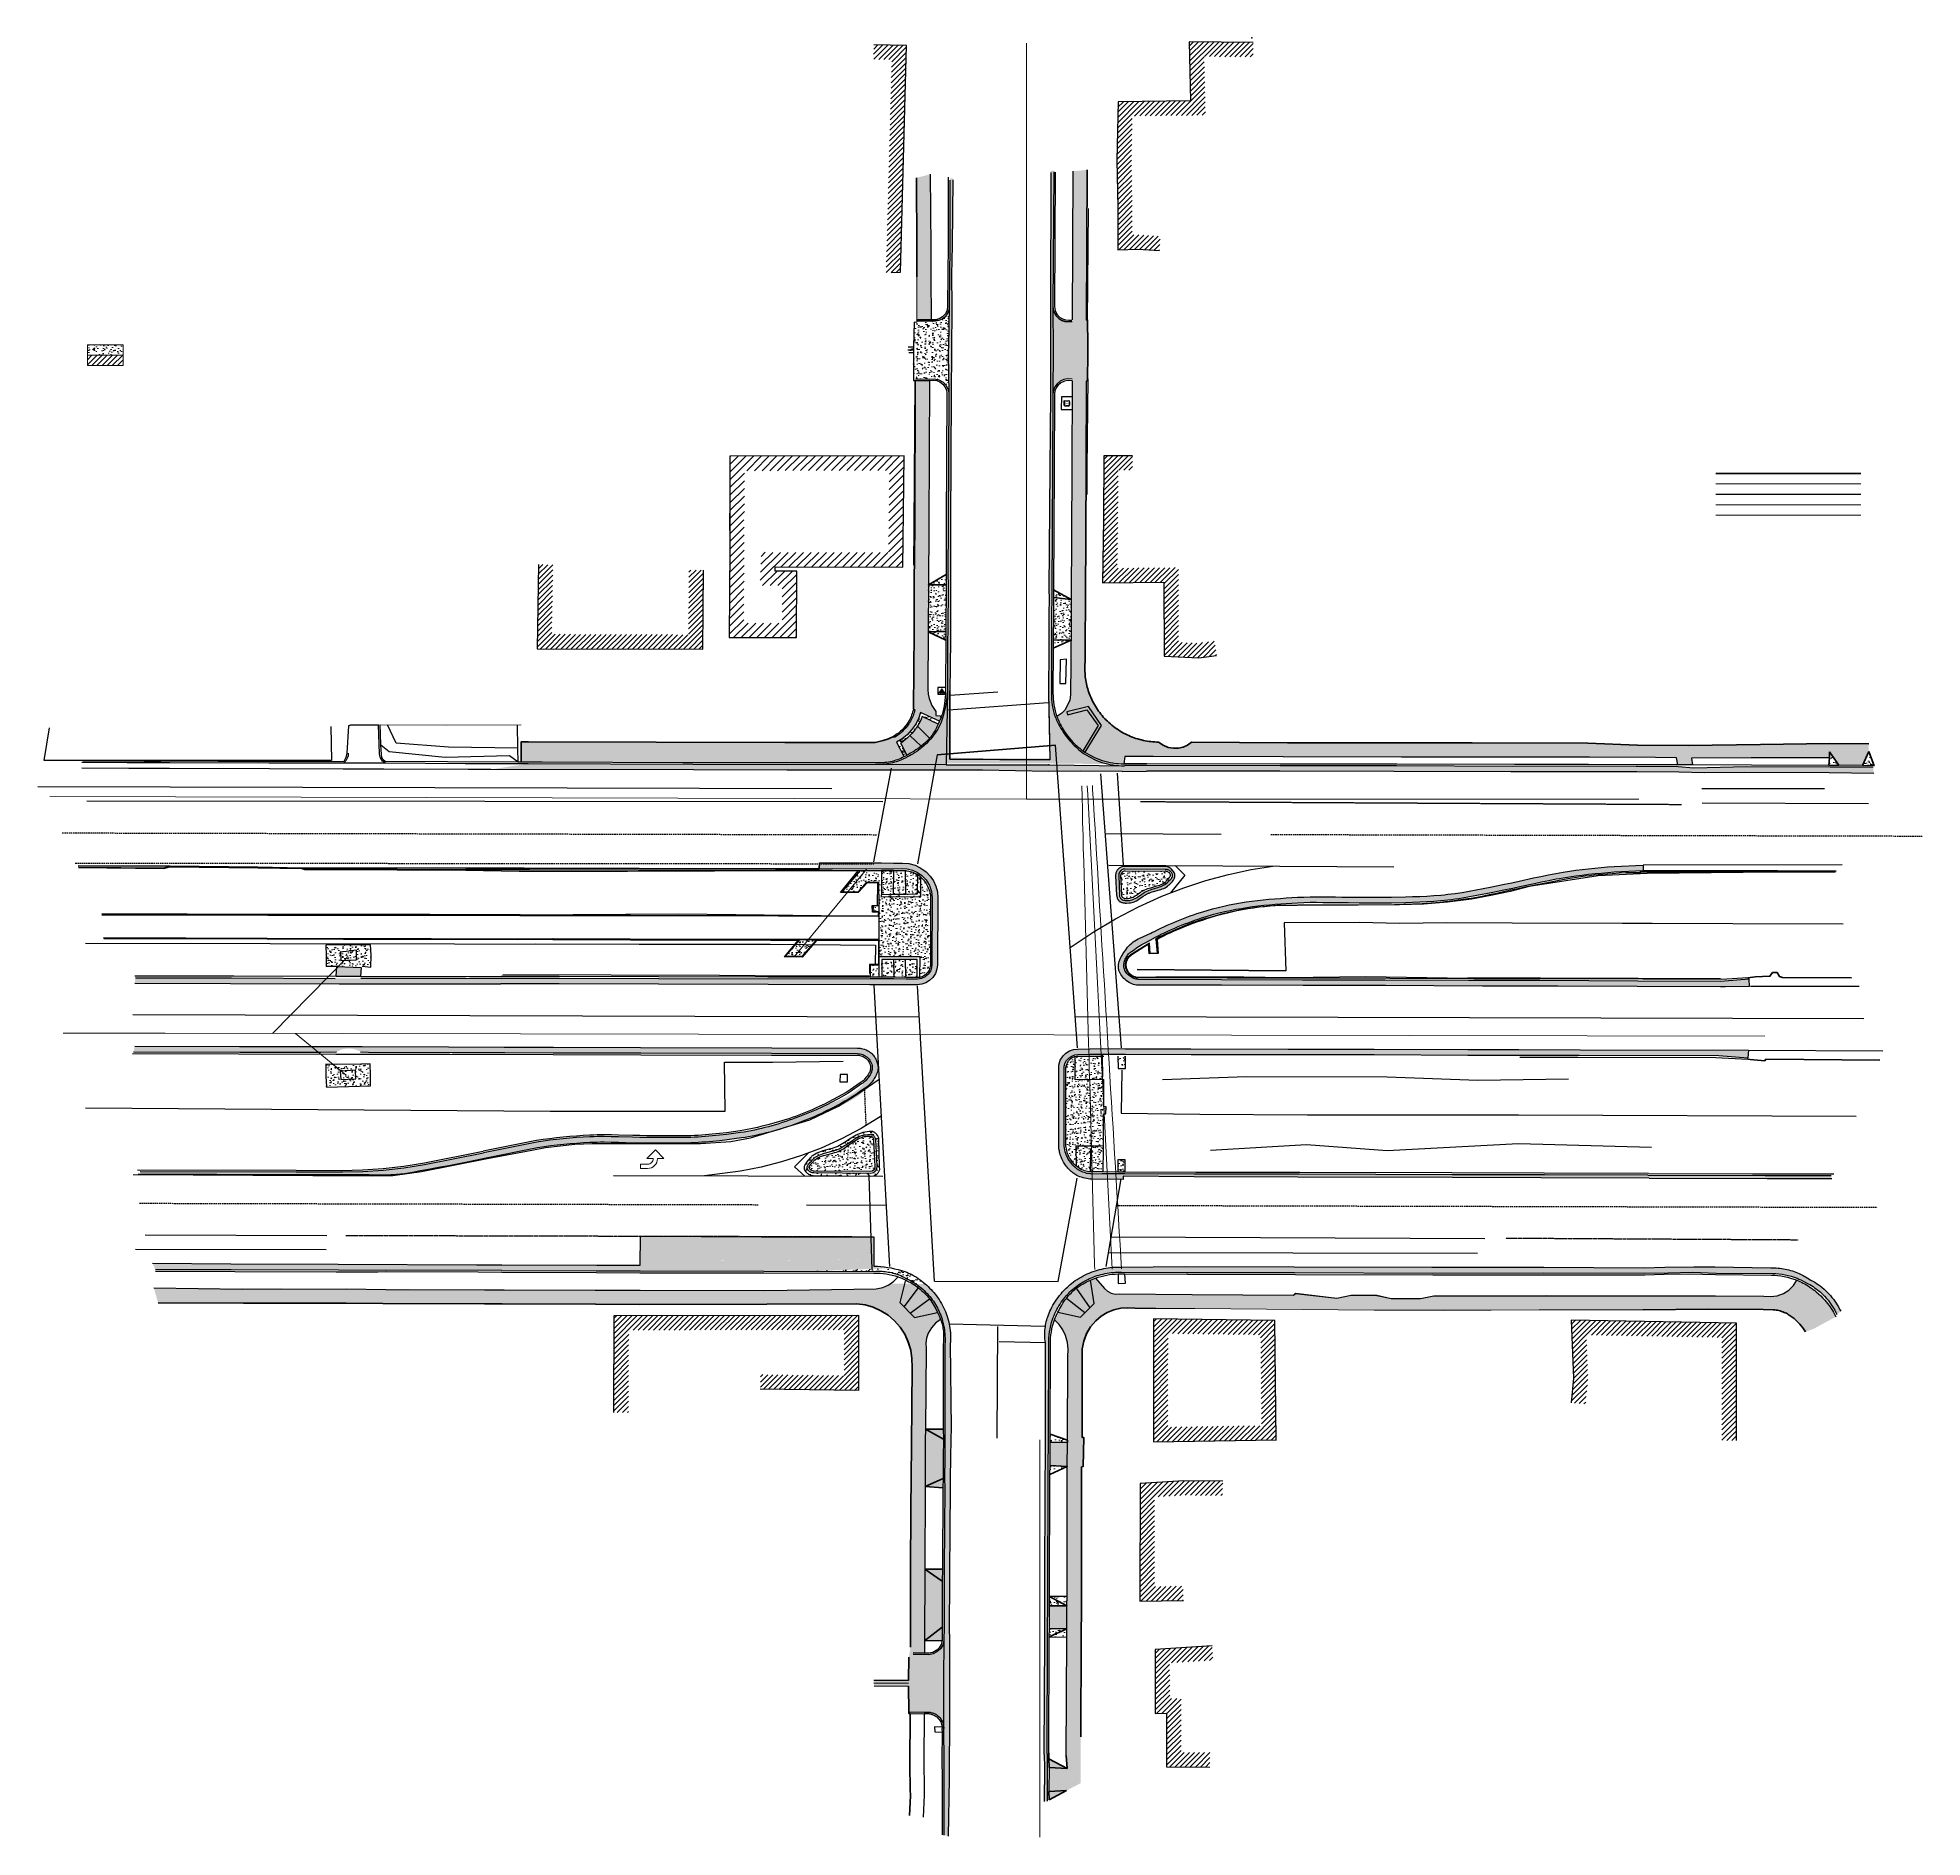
# Model space of a CAD drawing. Header units: feet. Extents: x 6437489 to 6438139, y 1883671 to 1884291.
import ezdxf
from ezdxf.lldxf.tags import DXFTag

# ---------------------------------------------------------------- set-up
doc = ezdxf.new("R2010")
doc.units = ezdxf.units.FT
doc.header["$MEASUREMENT"] = 0
for name, pattern in [('DASHED', [0.75, 0.5, -0.25]), ('DASHED2', [0.375, 0.25, -0.125]), ('HIDDEN', [0.375, 0.25, -0.125]), ('HIDDEN2', [0.1875, 0.125, -0.0625])]:
    doc.linetypes.add(name, pattern=pattern)
doc.layers.get('0').update_dxf_attribs({"color": 253})
for name, color, linetype, lineweight in [('V-DETL-PATT-BLDG-', 253, 'Continuous', 13), ('V-DETL-PATT-CONC-', 253, 'Continuous', 13), ('VF-BLDG-LINE-', 253, 'Continuous', 25), ('VF-ELEC-OVHD-LINE-', 253, 'OVERHEADELECTRIC', 15), ('VF-FENC-LINE-', 253, 'FENCE', 25), ('VF-PVMT-EDGE-LINE-', 253, 'EDGEOFPAVEMENT', 35), ('VF-ROAD-DRIV-LINE-', 253, 'Continuous', 35), ('VF-ROAD-STRP-WHIT-DASH-LINE-', 253, 'DASHED', 25), ('VF-ROAD-STRP-WHIT-LINE-', 253, 'Continuous', 25), ('VF-ROAD-STRP-YELO-LINE-', 253, 'Continuous', 25), ('VF-SSWR-PIPE-LINE-QLA-', 253, 'SEWER', 15), ('VF-STRM-PIPE-LINE-QLA-', 253, 'STORMDRAIN', 15), ('VF-TOPO-CONC-EDGE-LINE-', 253, 'Continuous', 25), ('VF-TOPO-CONC-GTFL-LINE-', 253, 'Continuous', 25), ('VF-TOPO-CONC-LIPG-LINE-', 253, 'Continuous', 25), ('VF-TOPO-CONC-SWLK-LINE-', 253, 'Continuous', 25), ('VF-TOPO-CONC-TBCB-LINE-', 253, 'Continuous', 25), ('VF-TOPO-CONC-TBWK-LINE-', 253, 'Continuous', 35), ('VF-TOPO-CONC-WALL-LINE-', 253, 'Continuous', 9), ('VN-ELEC-BOX~-SYMB-', 253, 'Continuous', 13), ('VN-ELEC-TSIG-', 253, 'Continuous', 13), ('VN-ROAD-STRP-AROW-SYMB-', 253, 'Continuous', 13)]:
    doc.layers.add(name, color=color, linetype=linetype, lineweight=lineweight)
doc.layers.add('V-DETL-SYMB-MASK-', color=253, linetype='Continuous')
doc.styles.add('CG-Symbol', font='arial.ttf', dxfattribs={"width": 0.8, "height": 0.09375})
doc.styles.get("Standard").update_dxf_attribs({"font": 'arial.ttf'})
tags = doc.linetypes.add('EDGEOFPAVEMENT', pattern='A,1,-0.03,["EP",Standard,S=0.08,R=0,X=0,Y=-0.04],-0.16,1', length=2.19).pattern_tags.tags
tags[6] = DXFTag(74, 10)
tags = doc.linetypes.add('FENCE', pattern='A,0.5,-0.03,["X",Standard,S=0.08,R=0,X=0,Y=-0.04],-0.08,0.5', length=1.11).pattern_tags.tags
tags[6] = DXFTag(74, 10)
tags = doc.linetypes.add('OVERHEADELECTRIC', pattern='A,1,-0.03,["OE",Standard,S=0.08,R=0,X=0,Y=-0.04],-0.16,1', length=2.19).pattern_tags.tags
tags[6] = DXFTag(74, 10)
tags = doc.linetypes.add('SEWER', pattern='A,1,-0.03,["SS",Standard,S=0.08,R=0,X=0,Y=-0.04],-0.16,1', length=2.19).pattern_tags.tags
tags[6] = DXFTag(74, 10)
tags = doc.linetypes.add('STORMDRAIN', pattern='A,1,-0.03,["SD",Standard,S=0.08,R=0,X=0,Y=-0.04],-0.16,1', length=2.19).pattern_tags.tags
tags[6] = DXFTag(74, 10)
pattern_1 = [(50, (1025.4142, -610.477), (3.586300913, -0.3137606749), [0.375, -4.125]), (355, (1025.4142, -610.477), (-0.693756668, 3.7609606685), [0.3, -3.3]), (100.45144446, (1025.713, -610.5032), (2.8925442336, 3.4471999548), [0.31870096, -3.50571056]), (46.1842, (1025.414, -609.477), (5.3362066534, -0.827596404), [0.5625, -6.1875]), (96.63563549, (1025.859, -609.546), (4.6733097284, 4.870593004), [0.47805171, -5.2585688]), (351.18416399, (1025.414, -609.477), (4.6733097253, 4.8705930013), [0.45, -4.950000005]), (21, (1025.9142, -609.727), (2.9845352606, -2.0130944533), [0.375, -4.125]), (326, (1025.9142, -609.727), (1.2165766596, 3.6257502252), [0.3, -3.3]), (71.45144474, (1026.163, -609.895), (4.2011118836, 1.612655764), [0.31870095, -3.50571056]), (37.5, (1025.4142, -610.4771), (0.06079927659, 1.66446926916), [0, -3.26, 0, -3.35, 0, -3.3125]), (7.5, (1025.4142, -610.477), (1.3153476872, 1.9720585594), [0, -1.91, 0, -3.185, 0, -1.2625]), (327.5, (1024.2992, -610.4771), (2.66911218086, -0.11277435867), [0, -1.25, 0, -3.9, 0, -5.175]), (317.5, (1023.7992, -610.477), (2.9159308467, 0.5005249117), [0, -1.625, 0, -2.59, 0, -3.675])]
pattern_2 = [(50, (0, 0), (3.586300913, -0.3137606749), [0.375, -4.125]), (355, (0, 0), (-0.693756668, 3.7609606685), [0.3, -3.3]), (100.45144446, (0.299, -0.026), (2.8925442336, 3.4471999548), [0.31870096, -3.50571056]), (46.1842, (0, 1), (5.3362066534, -0.827596404), [0.5625, -6.1875]), (96.63563549, (0.4447, 0.931), (4.6733097284, 4.870593004), [0.47805171, -5.2585688]), (351.18416399, (0, 1), (4.6733097253, 4.8705930013), [0.45, -4.950000005]), (21, (0.5, 0.75), (2.9845352606, -2.0130944533), [0.375, -4.125]), (326, (0.5, 0.75), (1.2165766596, 3.6257502252), [0.3, -3.3]), (71.45144474, (0.7487, 0.5822), (4.2011118836, 1.612655764), [0.31870095, -3.50571056]), (37.5, (0, 0), (0.06079927659, 1.66446926916), [0, -3.26, 0, -3.35, 0, -3.3125]), (7.5, (0, 0), (1.3153476872, 1.9720585594), [0, -1.91, 0, -3.185, 0, -1.2625]), (327.5, (-1.115, 0), (2.66911218086, -0.11277435867), [0, -1.25, 0, -3.9, 0, -5.175]), (317.5, (-1.615, 0), (2.9159308467, 0.5005249117), [0, -1.625, 0, -2.59, 0, -3.675])]
pattern_3 = [(50, (1100.0924, -556.8594), (3.586300913, -0.3137606749), [0.375, -4.125]), (355, (1100.0924, -556.8594), (-0.693756668, 3.7609606685), [0.3, -3.3]), (100.45144446, (1100.3912, -556.8856), (2.8925442336, 3.4471999548), [0.31870096, -3.50571056]), (46.1842, (1100.0924, -555.8594), (5.3362066534, -0.827596404), [0.5625, -6.1875]), (96.63563549, (1100.537, -555.9284), (4.6733097284, 4.870593004), [0.47805171, -5.2585688]), (351.18416399, (1100.0924, -555.8594), (4.6733097253, 4.8705930013), [0.45, -4.950000005]), (21, (1100.5924, -556.1094), (2.9845352606, -2.0130944533), [0.375, -4.125]), (326, (1100.5924, -556.1094), (1.2165766596, 3.6257502252), [0.3, -3.3]), (71.45144474, (1100.841, -556.2772), (4.2011118836, 1.612655764), [0.31870095, -3.50571056]), (37.5, (1100.0924, -556.8594), (0.06079927659, 1.66446926916), [0, -3.26, 0, -3.35, 0, -3.3125]), (7.5, (1100.0924, -556.8594), (1.3153476872, 1.9720585594), [0, -1.91, 0, -3.185, 0, -1.2625]), (327.5, (1098.9774, -556.8594), (2.66911218086, -0.11277435867), [0, -1.25, 0, -3.9, 0, -5.175]), (317.5, (1098.4774, -556.8594), (2.9159308467, 0.5005249117), [0, -1.625, 0, -2.59, 0, -3.675])]
pattern_4 = [(45, (0, 0), (-0.88388347648, 0.88388347648), [])]

# ---------------------------------------------------------------- blocks, each defined once
blk = doc.blocks.new('Traffic Signal')
at = {"color": 0}
for p, q in [((-0.05, 0.081), (-0.059, 0.096)), ((-0.05, 0.075), (0.05, 0.075)), ((0, 0), (-0.05, 0.075)), ((-0.033, 0.081), (-0.033, 0.096)), ((-0.003, 0.081), (-0.003, 0.096)), ((0.05, 0.075), (0, 0)), ((0.023, 0.081), (0.023, 0.096)), ((0.052, 0.079), (0.061, 0.096))]:
    blk.add_line(p, q, dxfattribs=at)
blk.add_solid([(0, 0), (0.05, 0.075), (-0.05, 0.075), (0.05, 0.075)], dxfattribs=at)
blk = doc.blocks.new('*U215')
at = {"layer": 'VN-ROAD-STRP-AROW-SYMB-'}
blk.add_lwpolyline([(-0.0091, -0.0197), (-0.0091, -0.05), (0.0091, -0.05), (0.0091, -0.0197, 0.414214), (-0.0333, 0.0227), (-0.0333, 0.05), (-0.0719, 0.0136), (-0.0333, -0.0227), (-0.0333, 0.0045, -0.414214)], format="xyb", close=True, dxfattribs=at)
blk = doc.blocks.new('207-Bellaire-Fence')
at = {"layer": 'VF-FENC-LINE-'}
blk.add_lwpolyline([(6437590.38, 1884053.86), (6437590.55, 1884042.09), (6437491.45, 1884042.1), (6437493.24, 1884053.35)], dxfattribs=at)
blk = doc.blocks.new('Electric Box')
at = {"layer": 'V-DETL-SYMB-MASK-'}
h = blk.add_hatch(color=256, dxfattribs=at)
h.dxf.hatch_style = 1
edge = h.paths.add_edge_path()
edge.add_line((0.05, -0.025), (0.05, 0.025))
edge.add_arc((0.025, 0.025), 0.025, 0, 90)
edge.add_line((0.025, 0.05), (-0.025, 0.05))
edge.add_arc((-0.025, 0.025), 0.025, 90, 180)
edge.add_line((-0.05, 0.025), (-0.05, -0.025))
edge.add_arc((-0.025, -0.025), 0.025, 180, 270)
edge.add_line((-0.025, -0.05), (0.025, -0.05))
edge.add_arc((0.025, -0.025), 0.025, 270, 360)
blk.add_lwpolyline([(0.05, -0.025), (0.05, 0.025, 0.414214), (0.025, 0.05), (-0.025, 0.05, 0.414214), (-0.05, 0.025), (-0.05, -0.025, 0.414214), (-0.025, -0.05), (0.025, -0.05, 0.414214)], format="xyb", close=True)
at = {"insert": (0, 0), "char_height": 0.0781, "attachment_point": 5, "style": 'CG-Symbol', "bg_fill": 3, "box_fill_scale": 1.05, "bg_fill_color": 256, "bg_fill_transparency": 0}
blk.add_mtext_dynamic_manual_height_columns('E', width=0.05433, gutter_width=0.833, heights=[0], dxfattribs=at)

msp = doc.modelspace()

# ---------------------------------------------------------------- hatches: boundary and pattern name
at = {"layer": 'V-DETL-PATT-BLDG-'}
h = msp.add_hatch(dxfattribs=at)
h.set_pattern_fill('ANSI31', color=256, scale=10)
h.set_pattern_definition(pattern_4)
h.paths.add_polyline_path([(6437788.99, 1884288.77), (6437777.65, 1884288.96), (6437777.56, 1884283.96), (6437783.86, 1884283.85), (6437781.87, 1884210.4), (6437786.87, 1884210.52)])
h = msp.add_hatch(dxfattribs=at)
h.set_pattern_fill('ANSI31', color=256, scale=10)
h.set_pattern_definition(pattern_4)
h.paths.add_polyline_path([(6437908.6, 1884289.76), (6437886.51, 1884289.97), (6437886.98, 1884269.63), (6437861.94, 1884269.32), (6437861.55, 1884249.18), (6437861.83, 1884232.88), (6437861.85, 1884218.29), (6437868.73, 1884218.43), (6437876.25, 1884217.96), (6437876.56, 1884222.95), (6437868.83, 1884223.44), (6437866.84, 1884223.4), (6437866.83, 1884232.92), (6437866.55, 1884249.18), (6437866.84, 1884264.38), (6437892.1, 1884264.69), (6437891.63, 1884284.92), (6437908.56, 1884284.76)])
h = msp.add_hatch(dxfattribs=at)
h.set_pattern_fill('ANSI31', color=256, scale=15)
h.set_pattern_definition([(45, (0, 0), (-1.3258252147, 1.3258252147), [])])
h.paths.add_polyline_path([(6437788.11, 1884147.16), (6437728.03, 1884147.03), (6437728, 1884127.53), (6437727.95, 1884115.33), (6437727.78, 1884084.49), (6437738.04, 1884084.49), (6437750.96, 1884084.49), (6437751.11, 1884107.39), (6437743.6, 1884107.41), (6437743.65, 1884108.89), (6437787.62, 1884108.78), (6437787.9, 1884127.6)])
h.paths.add_polyline_path([(6437733.02, 1884142.04), (6437783.06, 1884142.15), (6437782.9, 1884127.66), (6437782.69, 1884113.79), (6437738.79, 1884113.9), (6437738.45, 1884102.41), (6437746.08, 1884102.4), (6437746, 1884089.49), (6437738.04, 1884089.49), (6437732.81, 1884089.49), (6437732.95, 1884115.34), (6437732.84, 1884126.28), (6437733, 1884127.52)], flags=16)
h = msp.add_hatch(dxfattribs=at)
h.set_pattern_fill('ANSI31', color=256, scale=10)
h.set_pattern_definition(pattern_4)
h.paths.add_polyline_path([(6437861.86, 1884125.38), (6437862.01, 1884142.22), (6437866.94, 1884142.21), (6437866.94, 1884147.21), (6437857.05, 1884147.23), (6437856.86, 1884125.43), (6437856.74, 1884115.51), (6437857.16, 1884113.27), (6437857.5, 1884111.81), (6437858.29, 1884107.56), (6437858.97, 1884103.42), (6437877.75, 1884103.58), (6437877.81, 1884078.05), (6437889.78, 1884077.55), (6437895.91, 1884078.31), (6437895.29, 1884083.27), (6437889.57, 1884082.56), (6437882.8, 1884082.85), (6437882.74, 1884108.62), (6437861.66, 1884108.44)])
h.paths.add_polyline_path([(6437858.29, 1884107.56), (6437857.5, 1884111.81), (6437856.74, 1884115.12), (6437856.6, 1884103.4), (6437858.97, 1884103.42)])
h = msp.add_hatch(dxfattribs=at)
h.set_pattern_fill('ANSI31', color=256, scale=10)
h.set_pattern_definition(pattern_4)
h.paths.add_polyline_path([(6437718.87, 1884107.75), (6437713.87, 1884107.79), (6437713.71, 1884085.48), (6437666.56, 1884085.63), (6437666.97, 1884109.59), (6437661.97, 1884109.68), (6437661.48, 1884080.64), (6437718.67, 1884080.46)])
h = msp.add_hatch(dxfattribs=at)
h.set_pattern_fill('ANSI31', color=256, scale=10)
h.set_pattern_definition(pattern_4)
h.paths.add_polyline_path([(6437772.4, 1883850.74), (6437688.12, 1883850.59), (6437687.99, 1883817.17), (6437692.99, 1883817.17), (6437693.1, 1883845.6), (6437767.4, 1883845.74), (6437767.38, 1883829.87), (6437738.53, 1883830.25), (6437738.53, 1883825.25), (6437772.38, 1883824.8)])
h = msp.add_hatch(dxfattribs=at)
h.set_pattern_fill('ANSI31', color=256, scale=10)
h.set_pattern_definition(pattern_4)
h.paths.add_polyline_path([(6437916.04, 1883848.92), (6437874.17, 1883849.49), (6437874.13, 1883807.06), (6437916.52, 1883807.72)])
h.paths.add_polyline_path([(6437879.17, 1883844.42), (6437911.1, 1883843.98), (6437911.47, 1883812.65), (6437879.13, 1883812.14)], flags=16)
h = msp.add_hatch(dxfattribs=at)
h.set_pattern_fill('ANSI31', color=256, scale=10)
h.set_pattern_definition(pattern_4)
h.paths.add_polyline_path([(6438019.05, 1883828.97), (6438018.25, 1883820.56), (6438023.23, 1883820.09), (6438024.06, 1883828.83), (6438023.48, 1883843.92), (6438070.26, 1883843.05), (6438070.27, 1883807.53), (6438075.27, 1883807.53), (6438075.26, 1883847.96), (6438018.28, 1883849.01)])
h = msp.add_hatch(dxfattribs=at)
h.set_pattern_fill('ANSI31', color=256, scale=10)
h.set_pattern_definition(pattern_4)
h.paths.add_polyline_path([(6437898.13, 1883793.48), (6437884.59, 1883793.65), (6437869.53, 1883792.71), (6437869.5, 1883752.09), (6437884.39, 1883752.29), (6437884.39, 1883757.29), (6437874.5, 1883757.16), (6437874.53, 1883788.01), (6437884.71, 1883788.65), (6437897.9, 1883788.49)])
h = msp.add_hatch(dxfattribs=at)
h.set_pattern_fill('ANSI31', color=256, scale=10)
h.set_pattern_definition(pattern_4)
h.paths.add_polyline_path([(6437879.73, 1883730.77), (6437894.7, 1883731.69), (6437894.4, 1883736.68), (6437874.72, 1883735.47), (6437874.77, 1883713.41), (6437878.68, 1883713.47), (6437878.67, 1883694.98), (6437893.64, 1883694.85), (6437893.64, 1883699.85), (6437883.68, 1883699.94), (6437883.69, 1883718.55), (6437879.76, 1883718.49)])
at = {"layer": 'V-DETL-PATT-CONC-'}
h = msp.add_hatch(dxfattribs=at)
h.set_pattern_fill('AR-CONC', color=256, scale=0.5)
h.set_pattern_definition([(50, (578.3374, -821.7086), (3.586300913, -0.3137606749), [0.375, -4.125]), (355, (578.3374, -821.7086), (-0.693756668, 3.7609606685), [0.3, -3.3]), (100.45144446, (578.6363, -821.7348), (2.8925442336, 3.4471999548), [0.31870096, -3.50571056]), (46.1842, (578.3374, -820.7086), (5.3362066534, -0.827596404), [0.5625, -6.1875]), (96.63563549, (578.782, -820.7776), (4.6733097284, 4.870593004), [0.47805171, -5.2585688]), (351.18416399, (578.3374, -820.7086), (4.6733097253, 4.8705930013), [0.45, -4.950000005]), (21, (578.8374, -820.9586), (2.9845352606, -2.0130944533), [0.375, -4.125]), (326, (578.8374, -820.9586), (1.2165766596, 3.6257502252), [0.3, -3.3]), (71.45144474, (579.086, -821.1264), (4.2011118836, 1.612655764), [0.31870095, -3.50571056]), (37.5, (578.3374, -821.7086), (0.06079927659, 1.66446926916), [0, -3.26, 0, -3.35, 0, -3.3125]), (7.5, (578.3374, -821.7086), (1.3153476872, 1.9720585594), [0, -1.91, 0, -3.185, 0, -1.2625]), (327.5, (577.2224, -821.7086), (2.66911218086, -0.11277435867), [0, -1.25, 0, -3.9, 0, -5.175]), (317.5, (576.7224, -821.7086), (2.9159308467, 0.5005249117), [0, -1.625, 0, -2.59, 0, -3.675])])
h.paths.add_polyline_path([(6437848.86, 1884045.92), (6437848.33, 1884046.36), (6437847.81, 1884046.82), (6437847.3, 1884047.29), (6437846.8, 1884047.78), (6437846.32, 1884048.27), (6437845.84, 1884048.78), (6437845.38, 1884049.29), (6437844.74, 1884050.04), (6437844.13, 1884050.8), (6437843.55, 1884051.59), (6437842.99, 1884052.39), (6437842.59, 1884053.01), (6437842.2, 1884053.64), (6437841.83, 1884054.28), (6437841.48, 1884054.92), (6437841.14, 1884055.58), (6437840.83, 1884056.25), (6437840.54, 1884056.93), (6437840.27, 1884057.61), (6437839.93, 1884058.61), (6437839.64, 1884059.62), (6437839.4, 1884060.64), (6437839.2, 1884061.68), (6437839.06, 1884062.72), (6437838.95, 1884063.77), (6437838.9, 1884064.82), (6437838.9, 1884065.87), (6437838.95, 1884081.41), (6437838.94, 1884084.31), (6437838.99, 1884092.96), (6437839.02, 1884098.75), (6437839.06, 1884101.5), (6437839.32, 1884143.21), (6437839.38, 1884169.1), (6437839.55, 1884183.96), (6437839.46, 1884199.15), (6437839.71, 1884245.6), (6437838.72, 1884245.45), (6437838.57, 1884199.14), (6437838.61, 1884183.75), (6437838.58, 1884169.11), (6437838.35, 1884143.29), (6437838.07, 1884101.61), (6437838.18, 1884098.47), (6437838.02, 1884092.96), (6437838.04, 1884084.26), (6437838, 1884081.41), (6437837.91, 1884065.87), (6437838.11, 1884055.18), (6437838.34, 1884042.79), (6437815.36, 1884042.95), (6437803.83, 1884043.03), (6437803.93, 1884066.58), (6437804.08, 1884083.98), (6437804.1, 1884103.27), (6437804.12, 1884106.71), (6437804.12, 1884124.35), (6437804.38, 1884169.27), (6437804.48, 1884183.55), (6437804.62, 1884199.17), (6437804.51, 1884210.1), (6437804.75, 1884220.21), (6437804.92, 1884242.94), (6437803.93, 1884242.81), (6437803.88, 1884219.43), (6437803.72, 1884210.35), (6437803.68, 1884199.23), (6437803.38, 1884185.53), (6437803.36, 1884183.87), (6437803.35, 1884182.52), (6437803.49, 1884169.39), (6437803.27, 1884124.08), (6437803.22, 1884106.77), (6437803.25, 1884103.21), (6437803.18, 1884087.19), (6437803.13, 1884084.02), (6437803.02, 1884066.65), (6437802.67, 1884041.09), (6437815.29, 1884041.11), (6437838.04, 1884041.07), (6437862.99, 1884040.79), (6437862.15, 1884040.83), (6437861.18, 1884040.92), (6437860.21, 1884041.05), (6437859.24, 1884041.22), (6437858.27, 1884041.43), (6437857.32, 1884041.67), (6437856.37, 1884041.96), (6437855.43, 1884042.28), (6437854.51, 1884042.64), (6437853.61, 1884043.03), (6437852.72, 1884043.46), (6437851.86, 1884043.92), (6437851.02, 1884044.42), (6437850.2, 1884044.94), (6437849.41, 1884045.5)])
h = msp.add_hatch(dxfattribs=at)
h.set_pattern_fill('AR-CONC', color=256, scale=0.5)
h.set_pattern_definition([(50, (860.5676, -717.4846), (3.586300913, -0.3137606749), [0.375, -4.125]), (355, (860.5676, -717.4846), (-0.693756668, 3.7609606685), [0.3, -3.3]), (100.45144446, (860.8664, -717.5108), (2.8925442336, 3.4471999548), [0.31870096, -3.50571056]), (46.1842, (860.5676, -716.4846), (5.3362066534, -0.827596404), [0.5625, -6.1875]), (96.63563549, (861.012, -716.5536), (4.6733097284, 4.870593004), [0.47805171, -5.2585688]), (351.18416399, (860.5676, -716.4846), (4.6733097253, 4.8705930013), [0.45, -4.950000005]), (21, (861.0676, -716.7346), (2.9845352606, -2.0130944533), [0.375, -4.125]), (326, (861.0676, -716.7346), (1.2165766596, 3.6257502252), [0.3, -3.3]), (71.45144474, (861.3163, -716.9024), (4.2011118836, 1.612655764), [0.31870095, -3.50571056]), (37.5, (860.5676, -717.4846), (0.06079927659, 1.66446926916), [0, -3.26, 0, -3.35, 0, -3.3125]), (7.5, (860.5676, -717.4846), (1.3153476872, 1.9720585594), [0, -1.91, 0, -3.185, 0, -1.2625]), (327.5, (859.4526, -717.4846), (2.66911218086, -0.11277435867), [0, -1.25, 0, -3.9, 0, -5.175]), (317.5, (858.9526, -717.4846), (2.9159308467, 0.5005249117), [0, -1.625, 0, -2.59, 0, -3.675])])
h.paths.add_polyline_path([(6437861.18, 1884053.2), (6437860.08, 1884054.02), (6437859.02, 1884054.9), (6437858.01, 1884055.84), (6437857.06, 1884056.82), (6437856.2, 1884057.82), (6437855.39, 1884058.87), (6437854.64, 1884059.95), (6437853.95, 1884061.08), (6437853.31, 1884062.24), (6437852.73, 1884063.43), (6437852.21, 1884064.64), (6437851.77, 1884065.87), (6437851.4, 1884067.06), (6437851.1, 1884068.25), (6437850.86, 1884069.46), (6437850.67, 1884070.67), (6437850.54, 1884071.9), (6437850.48, 1884073.13), (6437850.46, 1884074.35), (6437850.54, 1884076.26), (6437850.54, 1884081.99), (6437850.65, 1884098.03), (6437850.91, 1884142.93), (6437851.04, 1884172.92), (6437851.39, 1884173.03), (6437851.35, 1884173.52), (6437851.55, 1884182.26), (6437851.52, 1884185.45), (6437851.39, 1884194.03), (6437851.03, 1884194.06), (6437851.31, 1884245.82), (6437846.37, 1884245.34), (6437846.12, 1884193.48), (6437843.93, 1884193.46), (6437842.52, 1884193.91), (6437841.52, 1884194.5), (6437840.41, 1884195.64), (6437839.48, 1884197.53), (6437839.56, 1884183.46), (6437839.39, 1884168.6), (6437839.62, 1884169.84), (6437840.12, 1884171), (6437840.88, 1884172.01), (6437841.97, 1884172.9), (6437843.26, 1884173.49), (6437844.65, 1884173.72), (6437846.05, 1884173.6), (6437846.07, 1884173.05), (6437845.93, 1884142.93), (6437845.71, 1884097.58), (6437845.72, 1884092.67), (6437845.71, 1884083.64), (6437845.66, 1884082.88), (6437845.6, 1884075.83), (6437845.49, 1884064.85), (6437845.24, 1884062.73), (6437843.55, 1884059.5), (6437842.56, 1884058.46), (6437840.81, 1884057.31), (6437841.06, 1884056.64), (6437841.34, 1884055.97), (6437841.63, 1884055.32), (6437841.95, 1884054.67), (6437842.28, 1884054.03), (6437842.64, 1884053.4), (6437843.01, 1884052.79), (6437843.39, 1884052.18), (6437843.94, 1884051.37), (6437844.53, 1884050.57), (6437845.14, 1884049.8), (6437845.78, 1884049.06), (6437846.23, 1884048.57), (6437846.7, 1884048.09), (6437847.18, 1884047.62), (6437847.67, 1884047.16), (6437848.17, 1884046.72), (6437848.69, 1884046.29), (6437849.21, 1884045.88), (6437849.75, 1884045.48), (6437850.52, 1884044.95), (6437851.31, 1884044.45), (6437852.13, 1884043.99), (6437852.96, 1884043.55), (6437853.82, 1884043.14), (6437854.69, 1884042.77), (6437855.58, 1884042.43), (6437856.48, 1884042.12), (6437857.39, 1884041.85), (6437858.31, 1884041.61), (6437859.24, 1884041.41), (6437860.17, 1884041.24), (6437861.11, 1884041.11), (6437862.04, 1884041.01), (6437862.98, 1884040.96), (6437863.91, 1884040.94), (6437864.25, 1884043.48), (6437874.04, 1884043.47), (6437918.85, 1884043.41), (6437959.72, 1884043.26), (6437999.47, 1884043.24), (6438024.61, 1884043.22), (6438047.35, 1884043.15), (6438054.55, 1884043.02), (6438055.09, 1884040.58), (6438060.14, 1884040.57), (6438059.74, 1884042.86), (6438080.41, 1884042.99), (6438107.34, 1884043.05), (6438107.43, 1884045.06), (6438110.65, 1884040.49), (6438118.77, 1884040.33), (6438120.92, 1884045.18), (6438120.92, 1884047.87), (6438107.35, 1884047.95), (6438083.61, 1884047.65), (6438058.68, 1884047.26), (6438041.12, 1884047.32), (6438024.05, 1884048.06), (6437984.09, 1884048.2), (6437962.34, 1884048.22), (6437920.37, 1884048.2), (6437887.28, 1884048.39), (6437885.91, 1884047.43), (6437884.38, 1884046.74), (6437882.75, 1884046.36), (6437881.07, 1884046.3), (6437879.2, 1884046.62), (6437877.45, 1884047.33), (6437875.91, 1884048.43), (6437874.93, 1884048.45), (6437873.61, 1884048.55), (6437872.3, 1884048.72), (6437871, 1884048.95), (6437869.7, 1884049.25), (6437868.43, 1884049.61), (6437867.18, 1884050.04), (6437865.96, 1884050.52), (6437864.73, 1884051.09), (6437863.51, 1884051.73), (6437862.33, 1884052.43)])
h = msp.add_hatch(dxfattribs=at)
h.set_pattern_fill('AR-CONC', color=256, scale=0.5)
h.set_pattern_definition(pattern_1)
h.paths.add_polyline_path([(6437803.03, 1884066.15), (6437802.95, 1884064.95), (6437802.84, 1884063.76), (6437802.68, 1884062.56), (6437802.49, 1884061.38), (6437802.26, 1884060.19), (6437801.99, 1884059.02), (6437801.68, 1884057.86), (6437801.34, 1884056.71), (6437801.11, 1884055.98), (6437800.85, 1884055.26), (6437800.52, 1884054.47), (6437800.14, 1884053.7), (6437799.73, 1884052.95), (6437799.28, 1884052.21), (6437798.8, 1884051.49), (6437798.29, 1884050.8), (6437797.76, 1884050.12), (6437797.21, 1884049.46), (6437796.52, 1884048.7), (6437795.8, 1884047.96), (6437795.04, 1884047.26), (6437794.26, 1884046.59), (6437793.68, 1884046.12), (6437793.08, 1884045.67), (6437792.47, 1884045.24), (6437791.85, 1884044.83), (6437791.22, 1884044.43), (6437790.57, 1884044.04), (6437789.93, 1884043.67), (6437789.27, 1884043.31), (6437788.46, 1884042.89), (6437787.87, 1884042.61), (6437787.27, 1884042.35), (6437786.66, 1884042.11), (6437786.05, 1884041.88), (6437785.42, 1884041.68), (6437784.79, 1884041.49), (6437784.15, 1884041.32), (6437783.51, 1884041.17), (6437782.86, 1884041.04), (6437782.21, 1884040.93), (6437781.56, 1884040.84), (6437780.9, 1884040.77), (6437780.25, 1884040.72), (6437779.45, 1884040.68), (6437802.68, 1884040.59)])
h.paths.add_polyline_path([(6437849.19, 1884040.44), (6437838.05, 1884040.57), (6437815.3, 1884040.61), (6437802.68, 1884040.59), (6437779.23, 1884040.68), (6437778.94, 1884040.67), (6437778.29, 1884040.68), (6437747.44, 1884040.64), (6437715.18, 1884040.73), (6437658.43, 1884040.96), (6437645.59, 1884039.03), (6437715.45, 1884038.82), (6437747.67, 1884038.73), (6437778.28, 1884038.71), (6437815.11, 1884038.71), (6437837.96, 1884038.34), (6437848.83, 1884038.41), (6437849.25, 1884038.41)])
h.paths.add_polyline_path([(6437797.28, 1884209.29), (6437797.36, 1884219.03), (6437797.12, 1884244.3), (6437792.34, 1884243.06), (6437792.48, 1884218.98), (6437792.48, 1884208.88), (6437792.55, 1884194.09), (6437797.5, 1884194.1)])
h = msp.add_hatch(dxfattribs=at)
h.set_pattern_fill('AR-CONC', color=256, scale=0.5)
h.set_pattern_definition([(50, (1025.4142, -610.477), (3.586300913, -0.3137606749), [0.375, -4.125]), (355, (1025.4142, -610.477), (-0.693756668, 3.7609606685), [0.3, -3.3]), (100.45144446, (1025.713, -610.5032), (2.8925442336, 3.4471999548), [0.31870096, -3.50571056]), (46.1842, (1025.414, -609.477), (5.3362066534, -0.827596404), [0.5625, -6.1875]), (96.63563549, (1025.859, -609.546), (4.6733097284, 4.870593004), [0.47805171, -5.2585688]), (351.18416399, (1025.414, -609.477), (4.6733097253, 4.8705930013), [0.45, -4.950000005]), (21, (1025.9142, -609.727), (2.9845352606, -2.0130944533), [0.375, -4.125]), (326, (1025.9142, -609.727), (1.2165766596, 3.6257502252), [0.3, -3.3]), (71.45144474, (1026.163, -609.895), (4.2011118836, 1.612655764), [0.31870095, -3.50571056]), (37.5, (1025.4142, -610.4771), (0.06079927659, 1.66446926916), [0, -3.26, 0, -3.35, 0, -3.3125]), (7.5, (1025.4142, -610.477), (1.3153476872, 1.9720585594), [0, -1.91, 0, -3.185, 0, -1.2625]), (327.5, (1024.2992, -610.4771), (2.66911218086, -0.11277435867), [0, -1.25, 0, -3.9, 0, -5.175]), (317.5, (1023.7992, -610.477), (2.9159308467, 0.5005249117), [0, -1.625, 0, -2.59, 0, -3.675])])
h.paths.add_polyline_path([(6437803.39, 1884185.03), (6437803.69, 1884198.73), (6437803.52, 1884197.38), (6437803.01, 1884196.13), (6437802.17, 1884195.06), (6437801.21, 1884194.33), (6437800.11, 1884193.85), (6437798.93, 1884193.64), (6437792.56, 1884193.65), (6437792.54, 1884193.29), (6437791.58, 1884193.23), (6437791.41, 1884184.76), (6437791.33, 1884183.76), (6437791.34, 1884182.78), (6437791.37, 1884173.76), (6437796.9, 1884173.64), (6437798.54, 1884173.78), (6437800.14, 1884173.41), (6437801.56, 1884172.58), (6437802.53, 1884171.54), (6437803.19, 1884170.28), (6437803.5, 1884168.89), (6437803.36, 1884182.02), (6437803.37, 1884183.37)])
h.paths.add_polyline_path([(6437791.33, 1884183.76), (6437789.43, 1884183.73), (6437789.7, 1884182.79), (6437791.34, 1884182.78)])
h.paths.add_polyline_path([(6437791.41, 1884184.76), (6437789.54, 1884184.72), (6437789.43, 1884183.73), (6437791.33, 1884183.76)])
h = msp.add_hatch(dxfattribs=at)
h.set_pattern_fill('AR-CONC', color=256, scale=0.5)
h.set_pattern_definition([(50, (3232553.4745, 938946.3596), (3.586300913, -0.313760675), [0.375, -4.125]), (355, (3232553.4745, 938946.3596), (-0.693756668, 3.7609606685), [0.3, -3.3]), (100.45144446, (3232553.7733, 938946.3334), (2.8925442336, 3.447199955), [0.31870096, -3.50571056]), (46.1842, (3232553.4745, 938947.3596), (5.3362066534, -0.827596404), [0.5625, -6.1875]), (96.63563549, (3232553.919, 938947.2906), (4.673309728, 4.870593004), [0.47805171, -5.2585688]), (351.18416399, (3232553.4745, 938947.3596), (4.673309725, 4.870593001), [0.45, -4.950000005]), (21, (3232553.9745, 938947.1096), (2.9845352606, -2.0130944533), [0.375, -4.125]), (326, (3232553.9745, 938947.1096), (1.2165766596, 3.6257502252), [0.3, -3.3]), (71.45144474, (3232554.223, 938946.9418), (4.2011118836, 1.612655764), [0.31870095, -3.50571056]), (37.5, (3232553.4745, 938946.3596), (0.0607992766, 1.66446926916), [0, -3.26, 0, -3.35, 0, -3.3125]), (7.5, (3232553.4745, 938946.3596), (1.3153476872, 1.9720585594), [0, -1.91, 0, -3.185, 0, -1.2625]), (327.5, (3232552.3595, 938946.3596), (2.66911218086, -0.11277435867), [0, -1.25, 0, -3.9, 0, -5.175]), (317.5, (3232551.8595, 938946.3596), (2.9159308467, 0.5005249117), [0, -1.625, 0, -2.59, 0, -3.675])])
h.paths.add_polyline_path([(6437506.32, 1884185.52), (6437506.32, 1884181.92), (6437518.7, 1884181.92), (6437518.7, 1884185.52)])
h = msp.add_hatch(dxfattribs=at)
h.set_pattern_fill('ANSI31', color=256, scale=10)
h.set_pattern_definition([(45, (-79.5579, 56.3023), (-0.88388347648, 0.88388347648), [])])
h.paths.add_polyline_path([(6437506.32, 1884181.92), (6437506.32, 1884178.32), (6437518.7, 1884178.32), (6437518.7, 1884181.92)])
h = msp.add_hatch(dxfattribs=at)
h.set_pattern_fill('AR-CONC', color=256, scale=0.5)
h.set_pattern_definition(pattern_1)
h.paths.add_polyline_path([(6437796.62, 1884123.06), (6437796.89, 1884173.16), (6437791.94, 1884173.22), (6437791.76, 1884123.05), (6437791.56, 1884103.13), (6437791.56, 1884086.63), (6437791.31, 1884059.87), (6437791.85, 1884059.56), (6437791.71, 1884059.05), (6437791.56, 1884058.54), (6437791.39, 1884058.04), (6437791.2, 1884057.55), (6437791, 1884057.06), (6437790.78, 1884056.58), (6437790.54, 1884056.1), (6437790.29, 1884055.64), (6437790.03, 1884055.2), (6437789.76, 1884054.77), (6437789.47, 1884054.34), (6437789.17, 1884053.93), (6437788.86, 1884053.52), (6437788.53, 1884053.13), (6437788.19, 1884052.75), (6437787.84, 1884052.38), (6437787.48, 1884052.03), (6437787.11, 1884051.7), (6437786.73, 1884051.38), (6437786.34, 1884051.07), (6437785.93, 1884050.78), (6437785.52, 1884050.5), (6437785.1, 1884050.23), (6437784.67, 1884049.98), (6437784.45, 1884050.39), (6437782.72, 1884049.6), (6437780.92, 1884048.97), (6437778.13, 1884048.33), (6437746.93, 1884048.27), (6437702.62, 1884048.43), (6437656.2, 1884048.48), (6437655.96, 1884041.57), (6437650.55, 1884041.49), (6437711.74, 1884041.34), (6437747.47, 1884041.25), (6437778.33, 1884041.26), (6437778.96, 1884041.23), (6437779.59, 1884041.23), (6437780.23, 1884041.25), (6437780.86, 1884041.28), (6437781.5, 1884041.35), (6437782.13, 1884041.43), (6437782.76, 1884041.53), (6437783.39, 1884041.66), (6437784.01, 1884041.8), (6437784.63, 1884041.97), (6437785.24, 1884042.15), (6437785.84, 1884042.36), (6437786.44, 1884042.59), (6437787.02, 1884042.83), (6437787.6, 1884043.1), (6437788.16, 1884043.38), (6437785.54, 1884048.39), (6437787.45, 1884049.57), (6437789.18, 1884050.99), (6437790.7, 1884052.63), (6437792.01, 1884054.49), (6437793.05, 1884056.5), (6437793.81, 1884058.64), (6437800.29, 1884055.65), (6437800.85, 1884056.97), (6437800.4, 1884057.51), (6437799.05, 1884057.61), (6437799.09, 1884058.98), (6437797.73, 1884061.09), (6437796.81, 1884063.43), (6437796.47, 1884064.99), (6437796.33, 1884066.58), (6437796.45, 1884086.46), (6437796.51, 1884102.67)])
h = msp.add_hatch(dxfattribs=at)
h.set_pattern_fill('AR-CONC', color=256, scale=0.5)
h.set_pattern_definition(pattern_1)
h.paths.add_polyline_path([(6437845.72, 1884092.67), (6437845.71, 1884097.58), (6437839.6, 1884098.29), (6437839.61, 1884092.47), (6437839.54, 1884083.72), (6437845.71, 1884083.64)])
h.paths.add_polyline_path([(6437839.65, 1884100.95), (6437839.6, 1884098.29), (6437845.71, 1884097.58)])
h.paths.add_polyline_path([(6437845.71, 1884083.64), (6437839.54, 1884083.72), (6437839.52, 1884080.87)])
h.paths.add_polyline_path([(6437802.61, 1884102.63), (6437796.51, 1884102.67), (6437796.45, 1884086.46), (6437802.48, 1884086.64)])
h.paths.add_polyline_path([(6437802.61, 1884106.2), (6437796.51, 1884102.67), (6437802.61, 1884102.63)])
h.paths.add_polyline_path([(6437802.48, 1884086.64), (6437796.45, 1884086.46), (6437802.54, 1884083.54)])
h = msp.add_hatch(dxfattribs=at)
h.set_pattern_fill('AR-CONC', color=256, scale=0.5)
h.set_pattern_definition(pattern_1)
h.paths.add_polyline_path([(6437844.28, 1883750.53), (6437838.23, 1883750.49), (6437838.25, 1883742.64), (6437844.21, 1883742.57)])
h.paths.add_polyline_path([(6437801.32, 1883763.16), (6437795.29, 1883763.18), (6437795.16, 1883738.39), (6437801.28, 1883738.53)], flags=17)
h.paths.add_polyline_path([(6437801.62, 1883801.51), (6437795.36, 1883801.53), (6437795.39, 1883794.45), (6437801.57, 1883794.44)], flags=17)
h.paths.add_polyline_path([(6437801.57, 1883794.44), (6437795.39, 1883794.45), (6437795.38, 1883791.69), (6437801.48, 1883791.24)], flags=17)
h.paths.add_polyline_path([(6437801.65, 1883807.98), (6437795.39, 1883807.93), (6437795.36, 1883801.53), (6437801.62, 1883801.51)], flags=17)
h.paths.add_polyline_path([(6437801.57, 1883811.46), (6437795.52, 1883811.49), (6437795.39, 1883807.93), (6437801.65, 1883807.98)], flags=17)
h.paths.add_polyline_path([(6437844.49, 1883806.92), (6437838.5, 1883806.79), (6437838.48, 1883798.88), (6437844.43, 1883798.56)])
h.paths.add_polyline_path([(6437844.11, 1883856.56), (6437843.68, 1883856), (6437843.27, 1883855.43), (6437842.88, 1883854.84), (6437842.51, 1883854.25), (6437842.15, 1883853.64), (6437841.8, 1883853.03), (6437841.47, 1883852.41), (6437841.15, 1883851.78), (6437848.98, 1883850.11), (6437850.45, 1883851.58)])
h.paths.add_polyline_path([(6437847.49, 1883860.04), (6437847.02, 1883859.66), (6437846.57, 1883859.25), (6437846.13, 1883858.83), (6437845.7, 1883858.4), (6437845.29, 1883857.95), (6437844.88, 1883857.5), (6437844.11, 1883856.56), (6437850.45, 1883851.58), (6437852.2, 1883853.31)])
h.paths.add_polyline_path([(6437852.71, 1883860.73), (6437851.23, 1883860.76), (6437848.56, 1883860.8), (6437848.05, 1883860.46), (6437847.49, 1883860.04), (6437852.2, 1883853.31), (6437853.64, 1883854.8)])
h.paths.add_polyline_path([(6437798.06, 1883854.7), (6437797.71, 1883855.27), (6437797.33, 1883855.83), (6437796.93, 1883856.37), (6437790.23, 1883851.44), (6437791.65, 1883849.98), (6437799.64, 1883851.71), (6437799.04, 1883852.92), (6437798.72, 1883853.52), (6437798.4, 1883854.11)], flags=17)
h.paths.add_polyline_path([(6437796.51, 1883856.9), (6437796.07, 1883857.41), (6437795.62, 1883857.9), (6437795.14, 1883858.39), (6437794.66, 1883858.86), (6437794.16, 1883859.31), (6437793.64, 1883859.75), (6437793.12, 1883860.17), (6437788.14, 1883853.66), (6437790.23, 1883851.44), (6437796.93, 1883856.37)], flags=17)
h.paths.add_polyline_path([(6437793.12, 1883860.17), (6437792.6, 1883860.57), (6437792.06, 1883860.95), (6437791.51, 1883861.31), (6437791.1, 1883861.56), (6437790.75, 1883861.57), (6437789.72, 1883861.58), (6437789.14, 1883861.58), (6437787.83, 1883861.59), (6437787.38, 1883861.6), (6437784.81, 1883861.6), (6437783.31, 1883861.62), (6437782.82, 1883861.27), (6437780.72, 1883860.32), (6437778.47, 1883859.81), (6437740.04, 1883859.32), (6437697.1, 1883859.36), (6437681.57, 1883859.39), (6437529.26, 1883860.19), (6437530.74, 1883854.98), (6437664.87, 1883854.64), (6437666.96, 1883854.63), (6437670.59, 1883854.62), (6437674.1, 1883854.6), (6437675.78, 1883854.6), (6437679.72, 1883854.58), (6437681.7, 1883854.57), (6437696.96, 1883854.49), (6437740.75, 1883854.59), (6437771.76, 1883854.69), (6437774.65, 1883854.28), (6437777.45, 1883853.47), (6437780.1, 1883852.28), (6437782.56, 1883850.71), (6437784.78, 1883848.82), (6437786.7, 1883846.63), (6437788.31, 1883844.17), (6437789.54, 1883841.51), (6437790.39, 1883838.69), (6437790.82, 1883835.79), (6437790.84, 1883832.85), (6437790.62, 1883806.05), (6437790.44, 1883783.68), (6437790.37, 1883762.96), (6437790.35, 1883736.19), (6437789.74, 1883732.8), (6437789.61, 1883724.73), (6437777.68, 1883724.75), (6437777.72, 1883723.9), (6437777.79, 1883722.86), (6437789.63, 1883722.83), (6437789.76, 1883713.95), (6437789.76, 1883713.36), (6437790.2, 1883713.31), (6437795.01, 1883713.26), (6437795.3, 1883713.31), (6437795.6, 1883713.34), (6437795.91, 1883713.36), (6437796.22, 1883713.35), (6437796.53, 1883713.33), (6437796.84, 1883713.28), (6437797.14, 1883713.22), (6437797.45, 1883713.15), (6437797.75, 1883713.06), (6437798.04, 1883712.95), (6437798.33, 1883712.82), (6437798.6, 1883712.68), (6437798.87, 1883712.53), (6437799.12, 1883712.36), (6437799.36, 1883712.18), (6437799.59, 1883711.98), (6437799.92, 1883711.64), (6437800.22, 1883711.27), (6437800.5, 1883710.87), (6437800.73, 1883710.44), (6437800.93, 1883710), (6437801.07, 1883709.54), (6437801.13, 1883709.31), (6437801.17, 1883709.08), (6437801.2, 1883708.84), (6437801.21, 1883708.61), (6437801.2, 1883708.26), (6437801.17, 1883707.91), (6437801.23, 1883706.97), (6437801.14, 1883697.27), (6437801.24, 1883691.2), (6437801.21, 1883671.45), (6437801.77, 1883671.39), (6437803.37, 1883671.05), (6437803.68, 1883690.8), (6437803.7, 1883696.62), (6437803.74, 1883707.72), (6437803.77, 1883723.74), (6437803.82, 1883738.42), (6437803.65, 1883743.18), (6437803.8, 1883758.73), (6437803.82, 1883761.91), (6437804.03, 1883791.09), (6437804.04, 1883794.54), (6437804.09, 1883801.55), (6437804.19, 1883807.96), (6437804.33, 1883811.66), (6437804.06, 1883840.93), (6437804.11, 1883841.68), (6437804.14, 1883842.43), (6437804.14, 1883843.18), (6437804.12, 1883843.94), (6437804.07, 1883844.69), (6437804, 1883845.45), (6437803.91, 1883846.2), (6437803.79, 1883846.95), (6437803.65, 1883847.7), (6437803.49, 1883848.44), (6437803.31, 1883849.17), (6437803.1, 1883849.9), (6437802.87, 1883850.62), (6437802.62, 1883851.33), (6437802.35, 1883852.03), (6437802.05, 1883852.72), (6437801.72, 1883853.42), (6437801.36, 1883854.12), (6437800.98, 1883854.8), (6437800.58, 1883855.47), (6437800.16, 1883856.13), (6437799.72, 1883856.77), (6437799.26, 1883857.4), (6437798.78, 1883858.02), (6437798.34, 1883858.56), (6437797.88, 1883859.1), (6437797.4, 1883859.62), (6437796.92, 1883860.13), (6437796.42, 1883860.62), (6437795.9, 1883861.1), (6437795.44, 1883861.51), (6437794.08, 1883861.53), (6437793.8, 1883861.53), (6437792.9, 1883861.54), (6437791.1, 1883861.56), (6437791.51, 1883861.31), (6437792.06, 1883860.95), (6437792.6, 1883860.57), (6437793.12, 1883860.17), (6437793.64, 1883859.75), (6437794.16, 1883859.31), (6437794.66, 1883858.86), (6437795.14, 1883858.39), (6437795.62, 1883857.9), (6437796.07, 1883857.41), (6437796.51, 1883856.9), (6437796.93, 1883856.37), (6437797.33, 1883855.83), (6437797.71, 1883855.27), (6437798.06, 1883854.7), (6437798.4, 1883854.11), (6437798.72, 1883853.52), (6437799.04, 1883852.92), (6437799.64, 1883851.71), (6437800.21, 1883850.52), (6437800.48, 1883849.91), (6437800.72, 1883849.3), (6437800.89, 1883848.8), (6437801.05, 1883848.28), (6437801.19, 1883847.77), (6437801.32, 1883847.25), (6437801.43, 1883846.72), (6437801.52, 1883846.19), (6437801.6, 1883845.65), (6437801.66, 1883845.12), (6437801.71, 1883844.58), (6437801.74, 1883844.04), (6437801.75, 1883843.5), (6437801.75, 1883842.96), (6437801.73, 1883842.43), (6437801.7, 1883841.89), (6437801.65, 1883841.36), (6437801.58, 1883840.83), (6437801.57, 1883811.46), (6437801.65, 1883807.98), (6437801.62, 1883801.51), (6437801.57, 1883794.44), (6437801.48, 1883791.24), (6437801.32, 1883763.17), (6437801.32, 1883763.16), (6437801.28, 1883738.53), (6437801.28, 1883738.54), (6437800.92, 1883737.21), (6437800.21, 1883736.03), (6437799.22, 1883735.08), (6437797.98, 1883734.42), (6437796.6, 1883734.12), (6437795.2, 1883734.21), (6437795.16, 1883738.39), (6437795.29, 1883763.18), (6437795.38, 1883791.69), (6437795.39, 1883794.45), (6437795.36, 1883801.53), (6437795.39, 1883807.93), (6437795.52, 1883811.49), (6437795.69, 1883839.29), (6437795.63, 1883841.07), (6437795.89, 1883842.83), (6437796.45, 1883844.52), (6437797.52, 1883846.41), (6437798.96, 1883848.03), (6437800.72, 1883849.3), (6437800.48, 1883849.91), (6437800.21, 1883850.52), (6437799.64, 1883851.71), (6437791.65, 1883849.98), (6437790.23, 1883851.44), (6437788.14, 1883853.66)])
h.paths.add_polyline_path([(6437799.57, 1884053.98), (6437799.87, 1884054.63), (6437794.38, 1884057.24), (6437794.03, 1884056.38), (6437793.64, 1884055.53), (6437793.2, 1884054.71), (6437792.72, 1884053.91), (6437796.87, 1884049.75), (6437797.32, 1884050.3), (6437797.75, 1884050.88), (6437798.16, 1884051.47), (6437798.55, 1884052.08), (6437798.91, 1884052.7), (6437799.25, 1884053.33)])
h.paths.add_polyline_path([(6437796.54, 1884049.38), (6437796.87, 1884049.75), (6437792.72, 1884053.91), (6437792.43, 1884053.47), (6437792.13, 1884053.05), (6437791.81, 1884052.63), (6437791.49, 1884052.22), (6437790.8, 1884051.43), (6437790.08, 1884050.67), (6437793.97, 1884047.02), (6437794.74, 1884047.66), (6437795.48, 1884048.32), (6437796.2, 1884049.02)])
h.paths.add_polyline_path([(6437790.08, 1884050.67), (6437789.34, 1884049.96), (6437788.58, 1884049.28), (6437787.78, 1884048.63), (6437786.95, 1884048.03), (6437789.03, 1884043.87), (6437790.3, 1884044.6), (6437791.57, 1884045.35), (6437792.19, 1884045.74), (6437792.8, 1884046.15), (6437793.39, 1884046.57), (6437793.97, 1884047.02)])
h = msp.add_hatch(dxfattribs=at)
h.set_pattern_fill('AR-CONC', color=256, scale=0.5)
h.set_pattern_definition(pattern_1)
h.paths.add_polyline_path([(6437793.81, 1884058.64), (6437793.05, 1884056.5), (6437792.01, 1884054.49), (6437790.7, 1884052.63), (6437789.18, 1884050.99), (6437787.45, 1884049.57), (6437785.54, 1884048.39), (6437788.16, 1884043.38), (6437789.03, 1884043.87), (6437786.95, 1884048.03), (6437787.78, 1884048.63), (6437788.58, 1884049.28), (6437789.34, 1884049.96), (6437790.08, 1884050.67), (6437790.8, 1884051.43), (6437791.49, 1884052.22), (6437791.81, 1884052.63), (6437792.13, 1884053.05), (6437792.43, 1884053.47), (6437792.72, 1884053.91), (6437793.2, 1884054.71), (6437793.64, 1884055.53), (6437794.03, 1884056.38), (6437794.38, 1884057.24), (6437799.87, 1884054.63), (6437800.29, 1884055.65)])
h = msp.add_hatch(dxfattribs=at)
h.set_pattern_fill('AR-CONC', color=256, scale=0.5)
h.set_pattern_definition(pattern_2)
h.paths.add_polyline_path([(6438120.92, 1884045.18), (6438118.77, 1884040.33), (6438122.8, 1884040.25)])
h.paths.add_polyline_path([(6438107.43, 1884045.06), (6438107.34, 1884043.05), (6438107.14, 1884040.37), (6438110.65, 1884040.49)])
h = msp.add_hatch(dxfattribs=at)
h.set_pattern_fill('AR-CONC', color=256, scale=0.5)
h.set_pattern_definition([(50, (681.7317, -660.7323), (3.586300913, -0.3137606749), [0.375, -4.125]), (355, (681.7317, -660.7323), (-0.693756668, 3.7609606685), [0.3, -3.3]), (100.45144446, (682.0306, -660.7584), (2.8925442336, 3.4471999548), [0.31870096, -3.50571056]), (46.1842, (681.7317, -659.7323), (5.3362066534, -0.827596404), [0.5625, -6.1875]), (96.63563549, (682.1764, -659.801), (4.6733097284, 4.870593004), [0.47805171, -5.2585688]), (351.18416399, (681.732, -659.7323), (4.6733097253, 4.8705930013), [0.45, -4.950000005]), (21, (682.2317, -659.9823), (2.9845352606, -2.0130944533), [0.375, -4.125]), (326, (682.2317, -659.9823), (1.2165766596, 3.6257502252), [0.3, -3.3]), (71.45144474, (682.4804, -660.15), (4.2011118836, 1.612655764), [0.31870095, -3.50571056]), (37.5, (681.7317, -660.7323), (0.06079927659, 1.66446926916), [0, -3.26, 0, -3.35, 0, -3.3125]), (7.5, (681.7317, -660.7323), (1.3153476872, 1.9720585594), [0, -1.91, 0, -3.185, 0, -1.2625]), (327.5, (680.6167, -660.7323), (2.66911218086, -0.11277435867), [0, -1.25, 0, -3.9, 0, -5.175]), (317.5, (680.1167, -660.7323), (2.9159308467, 0.5005249117), [0, -1.625, 0, -2.59, 0, -3.675])])
h.paths.add_polyline_path([(6438122.45, 1884039.82), (6438107.56, 1884039.74), (6438078.86, 1884039.9), (6438060.63, 1884039.47), (6438055.18, 1884039.95), (6438040.72, 1884040.04), (6438024.09, 1884040.09), (6437997.9, 1884040.07), (6437958, 1884040.21), (6437917.85, 1884040.25), (6437871.78, 1884040.31), (6437864.1, 1884040.27), (6437849.19, 1884040.44), (6437849.25, 1884038.41), (6437863.31, 1884038.28), (6437871.8, 1884038.41), (6437917.73, 1884038.39), (6437957.05, 1884038.34), (6437997.49, 1884038.17), (6438024.09, 1884038.16), (6438040.91, 1884038.14), (6438055.39, 1884038.03), (6438064.3, 1884037.82), (6438078.21, 1884037.94), (6438107.3, 1884037.86), (6438122.69, 1884037.59)])
h = msp.add_hatch(dxfattribs=at)
h.set_pattern_fill('AR-CONC', color=256, scale=0.5)
h.set_pattern_definition(pattern_1)
h.paths.add_polyline_path([(6437796.91, 1883966.19), (6437798.01, 1883967.24), (6437798.89, 1883968.57), (6437799.45, 1883970.06), (6437799.67, 1883971.64), (6437799.77, 1883994.77), (6437799.58, 1883996.78), (6437799.06, 1883998.73), (6437798.22, 1884000.56), (6437797.09, 1884002.23), (6437795.7, 1884003.69), (6437793.91, 1884005), (6437791.9, 1884005.97), (6437789.76, 1884006.54), (6437787.54, 1884006.72), (6437784.47, 1884006.7), (6437780.37, 1884006.74), (6437763.56, 1884006.81), (6437758.97, 1884006.81), (6437758.85, 1884004.68), (6437763.28, 1884004.83), (6437780.3, 1884004.76), (6437784.44, 1884004.73), (6437787.39, 1884004.79), (6437789.22, 1884004.69), (6437791.01, 1884004.26), (6437792.69, 1884003.51), (6437794.2, 1884002.47), (6437795.72, 1884000.89), (6437796.86, 1883999.01), (6437797.57, 1883996.93), (6437797.8, 1883994.75), (6437797.72, 1883971.84), (6437797.59, 1883970.6), (6437797.17, 1883969.44), (6437796.47, 1883968.41), (6437795.39, 1883967.49), (6437794.1, 1883966.9), (6437792.69, 1883966.7), (6437788.85, 1883966.66), (6437784.52, 1883966.75), (6437780.61, 1883966.73), (6437776.37, 1883966.77), (6437741.05, 1883966.7), (6437703.45, 1883966.81), (6437669.18, 1883966.9), (6437649.1, 1883966.94), (6437636.85, 1883966.96), (6437600.7, 1883967), (6437591.85, 1883966.93), (6437556.1, 1883967.14), (6437522.91, 1883967.17), (6437522.67, 1883965.23), (6437555.73, 1883965.21), (6437593.18, 1883965.09), (6437601.3, 1883965.1), (6437636.17, 1883965.01), (6437649.01, 1883965), (6437669.07, 1883965.05), (6437703.36, 1883964.98), (6437741.16, 1883964.86), (6437776.3, 1883964.74), (6437780.51, 1883964.72), (6437784.25, 1883964.75), (6437788.85, 1883964.72), (6437792.67, 1883964.7), (6437794.18, 1883964.89), (6437795.62, 1883965.39)])
h.paths.add_polyline_path([(6437600.77, 1883970.73), (6437592.35, 1883971.02), (6437592.17, 1883967.66), (6437600.53, 1883967.67)], flags=17)
h = msp.add_hatch(dxfattribs=at)
h.set_pattern_fill('AR-CONC', color=256, scale=0.5)
h.set_pattern_definition(pattern_1)
h.paths.add_polyline_path([(6437863.94, 1883971.12), (6437863.93, 1883971.46), (6437863.95, 1883971.81), (6437864, 1883972.16), (6437864.07, 1883972.51), (6437864.16, 1883972.85), (6437864.27, 1883973.2), (6437864.41, 1883973.54), (6437864.56, 1883973.87), (6437864.73, 1883974.19), (6437864.92, 1883974.5), (6437865.12, 1883974.8), (6437865.33, 1883975.09), (6437865.55, 1883975.36), (6437865.79, 1883975.61), (6437865.97, 1883975.79), (6437866.17, 1883975.95), (6437866.58, 1883976.25), (6437867.44, 1883976.83), (6437868.33, 1883977.43), (6437869.24, 1883978.01), (6437870.16, 1883978.57), (6437871.09, 1883979.1), (6437872.98, 1883980.14), (6437874.89, 1883981.14), (6437875.98, 1883981.7), (6437877.08, 1883982.25), (6437878.19, 1883982.78), (6437879.3, 1883983.3), (6437880.42, 1883983.81), (6437881.55, 1883984.3), (6437882.69, 1883984.78), (6437883.82, 1883985.25), (6437884.97, 1883985.7), (6437886.12, 1883986.14), (6437887.27, 1883986.56), (6437888.43, 1883986.97), (6437889.6, 1883987.37), (6437890.76, 1883987.76), (6437891.94, 1883988.13), (6437893.11, 1883988.49), (6437894.98, 1883989.03), (6437896.86, 1883989.52), (6437898.75, 1883989.97), (6437900.65, 1883990.38), (6437902.56, 1883990.75), (6437904.48, 1883991.09), (6437906.4, 1883991.39), (6437908.33, 1883991.67), (6437910.27, 1883991.92), (6437912.21, 1883992.13), (6437914.15, 1883992.33), (6437916.09, 1883992.5), (6437918.04, 1883992.66), (6437919.98, 1883992.8), (6437923.87, 1883993.03), (6437926.05, 1883993.12), (6437928.23, 1883993.17), (6437930.42, 1883993.18), (6437932.6, 1883993.16), (6437936.97, 1883993.1), (6437939.16, 1883993.07), (6437941.34, 1883993.06), (6437945.07, 1883993.04), (6437948.79, 1883993.01), (6437952.52, 1883992.99), (6437954.38, 1883993), (6437956.24, 1883993.03), (6437961.12, 1883993.14), (6437963.55, 1883993.22), (6437965.99, 1883993.31), (6437968.42, 1883993.43), (6437970.86, 1883993.59), (6437973.29, 1883993.78), (6437975.71, 1883994.03), (6437976.96, 1883994.18), (6437978.22, 1883994.35), (6437979.47, 1883994.53), (6437980.72, 1883994.72), (6437983.21, 1883995.14), (6437985.69, 1883995.6), (6437990.66, 1883996.57), (6437995.62, 1883997.55), (6437998.11, 1883998.05), (6438000.6, 1883998.58), (6438005.57, 1883999.68), (6438008.05, 1884000.22), (6438010.54, 1884000.74), (6438013.03, 1884001.22), (6438014.29, 1884001.44), (6438015.54, 1884001.64), (6438017.72, 1884001.97), (6438019.91, 1884002.28), (6438022.1, 1884002.56), (6438024.29, 1884002.83), (6438026.49, 1884003.07), (6438028.69, 1884003.28), (6438030.89, 1884003.48), (6438033.09, 1884003.65), (6438043.15, 1884004.1), (6438043.11, 1884005.99), (6438033.06, 1884005.58), (6438030.85, 1884005.41), (6438028.65, 1884005.22), (6438026.45, 1884005), (6438024.25, 1884004.76), (6438022.05, 1884004.5), (6438019.86, 1884004.22), (6438017.67, 1884003.91), (6438015.48, 1884003.58), (6438014.2, 1884003.37), (6438012.93, 1884003.15), (6438010.39, 1884002.66), (6438007.85, 1884002.13), (6438005.32, 1884001.57), (6438000.27, 1884000.44), (6437997.74, 1883999.89), (6437995.2, 1883999.38), (6437990.36, 1883998.42), (6437985.51, 1883997.47), (6437983.08, 1883997.02), (6437980.65, 1883996.61), (6437978.21, 1883996.24), (6437976.99, 1883996.08), (6437975.76, 1883995.93), (6437974.54, 1883995.8), (6437973.33, 1883995.68), (6437970.89, 1883995.49), (6437968.45, 1883995.33), (6437966, 1883995.22), (6437963.56, 1883995.13), (6437961.11, 1883995.06), (6437956.22, 1883994.95), (6437954.36, 1883994.92), (6437952.5, 1883994.91), (6437948.78, 1883994.93), (6437945.05, 1883994.96), (6437941.33, 1883994.98), (6437939.14, 1883994.99), (6437936.96, 1883995.01), (6437932.58, 1883995.06), (6437930.4, 1883995.07), (6437928.21, 1883995.05), (6437926.02, 1883995), (6437923.84, 1883994.91), (6437919.9, 1883994.68), (6437917.93, 1883994.54), (6437915.96, 1883994.38), (6437913.99, 1883994.21), (6437912.02, 1883994.02), (6437910.05, 1883993.8), (6437908.09, 1883993.56), (6437906.13, 1883993.28), (6437904.18, 1883992.98), (6437902.24, 1883992.65), (6437900.3, 1883992.27), (6437898.38, 1883991.86), (6437896.46, 1883991.41), (6437894.55, 1883990.92), (6437892.66, 1883990.38), (6437890.32, 1883989.66), (6437889.15, 1883989.28), (6437887.99, 1883988.88), (6437886.84, 1883988.48), (6437885.68, 1883988.06), (6437884.53, 1883987.62), (6437883.39, 1883987.18), (6437882.25, 1883986.72), (6437881.12, 1883986.25), (6437880, 1883985.76), (6437878.88, 1883985.26), (6437877.76, 1883984.75), (6437876.66, 1883984.22), (6437875.56, 1883983.68), (6437874.47, 1883983.12), (6437873.87, 1883982.82), (6437873.25, 1883982.53), (6437872, 1883981.97), (6437870.73, 1883981.42), (6437869.49, 1883980.84), (6437868.88, 1883980.53), (6437868.29, 1883980.21), (6437867.71, 1883979.86), (6437867.16, 1883979.49), (6437866.63, 1883979.09), (6437866.13, 1883978.66), (6437865.67, 1883978.19), (6437865.45, 1883977.94), (6437865.24, 1883977.68), (6437864.58, 1883976.8), (6437863.92, 1883975.86), (6437863.61, 1883975.37), (6437863.31, 1883974.88), (6437863.03, 1883974.37), (6437862.78, 1883973.85), (6437862.56, 1883973.34), (6437862.37, 1883972.81), (6437862.23, 1883972.29), (6437862.12, 1883971.76), (6437862.07, 1883971.23), (6437862.06, 1883970.97), (6437862.07, 1883970.71), (6437862.09, 1883970.45), (6437862.12, 1883970.19), (6437862.17, 1883969.93), (6437862.24, 1883969.67), (6437862.41, 1883969.18), (6437862.63, 1883968.69), (6437862.9, 1883968.22), (6437863.21, 1883967.77), (6437863.55, 1883967.33), (6437863.93, 1883966.92), (6437864.34, 1883966.53), (6437864.78, 1883966.17), (6437865.24, 1883965.83), (6437865.72, 1883965.53), (6437866.21, 1883965.27), (6437866.72, 1883965.04), (6437867.23, 1883964.86), (6437867.76, 1883964.72), (6437868.28, 1883964.62), (6437868.8, 1883964.58), (6437897.6, 1883964.56), (6437925.8, 1883964.46), (6437954.23, 1883964.44), (6437987.7, 1883964.28), (6438013.71, 1883964.21), (6438041.01, 1883964.18), (6438069.81, 1883964.03), (6438071.52, 1883964.01), (6438079.76, 1883964.09), (6438079.66, 1883966.71), (6438071.16, 1883966.01), (6438069.8, 1883965.9), (6438041.3, 1883966.02), (6438007.44, 1883966.15), (6437982.78, 1883966.16), (6437954.12, 1883966.27), (6437925.54, 1883966.34), (6437897.57, 1883966.42), (6437868.87, 1883966.6), (6437868.48, 1883966.63), (6437868.09, 1883966.69), (6437867.7, 1883966.8), (6437867.32, 1883966.93), (6437866.94, 1883967.1), (6437866.57, 1883967.3), (6437866.21, 1883967.53), (6437865.87, 1883967.78), (6437865.55, 1883968.06), (6437865.24, 1883968.36), (6437864.97, 1883968.67), (6437864.71, 1883969), (6437864.49, 1883969.35), (6437864.31, 1883969.7), (6437864.15, 1883970.07), (6437864.04, 1883970.44), (6437863.97, 1883970.77)])
h.paths.add_polyline_path([(6437878.14, 1883998.2), (6437878.57, 1883998.45), (6437878.99, 1883998.73), (6437879.38, 1883999.04), (6437879.56, 1883999.22), (6437879.74, 1883999.4), (6437880.35, 1884000.05), (6437880.66, 1884000.4), (6437880.94, 1884000.75), (6437881.19, 1884001.12), (6437881.3, 1884001.31), (6437881.39, 1884001.5), (6437881.46, 1884001.7), (6437881.52, 1884001.9), (6437881.55, 1884002.11), (6437881.56, 1884002.32), (6437881.54, 1884002.62), (6437881.47, 1884002.91), (6437881.37, 1884003.21), (6437881.23, 1884003.5), (6437881.06, 1884003.78), (6437880.87, 1884004.06), (6437880.64, 1884004.31), (6437880.4, 1884004.56), (6437880.14, 1884004.78), (6437879.86, 1884004.97), (6437879.57, 1884005.15), (6437879.28, 1884005.29), (6437878.97, 1884005.4), (6437878.67, 1884005.48), (6437878.37, 1884005.51), (6437878.07, 1884005.51), (6437864.26, 1884005.54), (6437863.25, 1884005.4), (6437862.34, 1884004.94), (6437861.65, 1884004.23), (6437861.22, 1884003.34), (6437861.09, 1884002.36), (6437861.44, 1883995.68), (6437861.46, 1883995.41), (6437861.5, 1883995.14), (6437861.57, 1883994.87), (6437861.67, 1883994.61), (6437861.78, 1883994.36), (6437861.91, 1883994.12), (6437862.07, 1883993.89), (6437862.24, 1883993.68), (6437862.4, 1883993.52), (6437862.58, 1883993.39), (6437862.77, 1883993.28), (6437862.97, 1883993.18), (6437863.18, 1883993.11), (6437863.41, 1883993.05), (6437863.64, 1883993), (6437863.87, 1883992.97), (6437864.36, 1883992.93), (6437864.85, 1883992.93), (6437865.8, 1883992.95), (6437866.24, 1883992.98), (6437866.67, 1883993.06), (6437867.09, 1883993.18), (6437867.5, 1883993.33), (6437867.9, 1883993.52), (6437868.3, 1883993.73), (6437868.69, 1883993.96), (6437869.08, 1883994.2), (6437870.62, 1883995.26), (6437871.39, 1883995.75), (6437871.79, 1883995.98), (6437872.19, 1883996.18), (6437872.66, 1883996.38), (6437873.15, 1883996.57), (6437873.65, 1883996.73), (6437874.16, 1883996.89), (6437876.21, 1883997.46), (6437876.71, 1883997.62), (6437877.2, 1883997.79), (6437877.68, 1883997.99)])
h.paths.add_polyline_path([(6437876.18, 1883998.47), (6437875.68, 1883998.3), (6437873.64, 1883997.68), (6437873.14, 1883997.52), (6437872.64, 1883997.35), (6437872.15, 1883997.16), (6437871.68, 1883996.95), (6437871.29, 1883996.75), (6437870.9, 1883996.53), (6437870.14, 1883996.03), (6437868.63, 1883994.99), (6437868.25, 1883994.74), (6437867.86, 1883994.52), (6437867.47, 1883994.32), (6437867.08, 1883994.14), (6437866.67, 1883994), (6437866.26, 1883993.9), (6437865.84, 1883993.84), (6437865.41, 1883993.83), (6437864.76, 1883993.84), (6437864.42, 1883993.84), (6437864.08, 1883993.87), (6437863.76, 1883993.92), (6437863.46, 1883994.01), (6437863.32, 1883994.07), (6437863.19, 1883994.14), (6437863.07, 1883994.23), (6437862.96, 1883994.34), (6437862.83, 1883994.49), (6437862.72, 1883994.66), (6437862.62, 1883994.84), (6437862.54, 1883995.02), (6437862.48, 1883995.22), (6437862.43, 1883995.41), (6437862.4, 1883995.61), (6437862.39, 1883995.81), (6437862.18, 1884002.37), (6437862.24, 1884003.09), (6437862.55, 1884003.74), (6437863.05, 1884004.25), (6437863.69, 1884004.56), (6437864.4, 1884004.64), (6437878.2, 1884004.49), (6437878.41, 1884004.51), (6437878.62, 1884004.5), (6437878.83, 1884004.47), (6437879.05, 1884004.4), (6437879.26, 1884004.32), (6437879.47, 1884004.21), (6437879.67, 1884004.09), (6437879.86, 1884003.95), (6437880.04, 1884003.79), (6437880.21, 1884003.62), (6437880.36, 1884003.44), (6437880.48, 1884003.25), (6437880.59, 1884003.05), (6437880.67, 1884002.85), (6437880.73, 1884002.64), (6437880.75, 1884002.44), (6437880.75, 1884002.28), (6437880.72, 1884002.12), (6437880.67, 1884001.97), (6437880.61, 1884001.82), (6437880.53, 1884001.68), (6437880.44, 1884001.54), (6437880.22, 1884001.27), (6437879.98, 1884001.02), (6437879.72, 1884000.77), (6437879.22, 1884000.28), (6437878.86, 1883999.92), (6437878.46, 1883999.6), (6437878.05, 1883999.32), (6437877.61, 1883999.07), (6437877.15, 1883998.85), (6437876.67, 1883998.65)], flags=16)
h.paths.add_polyline_path([(6437875.87, 1883998.96), (6437875.36, 1883998.8), (6437873.24, 1883998.22), (6437872.72, 1883998.07), (6437872.2, 1883997.9), (6437871.7, 1883997.72), (6437871.22, 1883997.51), (6437870.84, 1883997.32), (6437870.46, 1883997.1), (6437869.72, 1883996.62), (6437868.26, 1883995.62), (6437867.89, 1883995.38), (6437867.52, 1883995.17), (6437867.14, 1883994.97), (6437866.75, 1883994.81), (6437866.36, 1883994.67), (6437865.96, 1883994.58), (6437865.56, 1883994.53), (6437865.14, 1883994.52), (6437864.3, 1883994.52), (6437864.09, 1883994.54), (6437863.9, 1883994.59), (6437863.72, 1883994.67), (6437863.56, 1883994.78), (6437863.46, 1883994.88), (6437863.38, 1883994.99), (6437863.24, 1883995.23), (6437863.14, 1883995.5), (6437863.11, 1883995.63), (6437863.1, 1883995.77), (6437862.83, 1884002.43), (6437862.99, 1884003.15), (6437863.48, 1884003.7), (6437863.92, 1884003.89), (6437864.4, 1884003.93), (6437878.08, 1884003.84), (6437878.22, 1884003.87), (6437878.36, 1884003.88), (6437878.51, 1884003.87), (6437878.66, 1884003.85), (6437878.81, 1884003.81), (6437878.96, 1884003.76), (6437879.25, 1884003.62), (6437879.51, 1884003.43), (6437879.62, 1884003.33), (6437879.73, 1884003.21), (6437879.82, 1884003.09), (6437879.9, 1884002.97), (6437879.96, 1884002.83), (6437880, 1884002.7), (6437880.02, 1884002.57), (6437880.02, 1884002.44), (6437880, 1884002.32), (6437879.96, 1884002.2), (6437879.84, 1884001.96), (6437879.67, 1884001.72), (6437879.27, 1884001.28), (6437879.07, 1884001.06), (6437878.89, 1884000.85), (6437878.72, 1884000.65), (6437878.55, 1884000.46), (6437878.36, 1884000.29), (6437878.17, 1884000.12), (6437877.76, 1883999.83), (6437877.32, 1883999.57), (6437876.86, 1883999.34), (6437876.37, 1883999.14)], flags=0)
h.paths.add_polyline_path([(6437879.27, 1884001.28), (6437879.67, 1884001.72), (6437879.84, 1884001.96), (6437879.96, 1884002.2), (6437880, 1884002.32), (6437880.02, 1884002.44), (6437880.02, 1884002.57), (6437880, 1884002.7), (6437879.96, 1884002.83), (6437879.9, 1884002.97), (6437879.82, 1884003.09), (6437879.73, 1884003.21), (6437879.62, 1884003.33), (6437879.51, 1884003.43), (6437879.25, 1884003.62), (6437878.96, 1884003.76), (6437878.81, 1884003.81), (6437878.66, 1884003.85), (6437878.51, 1884003.87), (6437878.36, 1884003.88), (6437878.22, 1884003.87), (6437878.08, 1884003.84), (6437864.4, 1884003.93), (6437863.92, 1884003.89), (6437863.48, 1884003.7), (6437862.99, 1884003.15), (6437862.83, 1884002.43), (6437863.1, 1883995.77), (6437863.11, 1883995.63), (6437863.14, 1883995.5), (6437863.24, 1883995.23), (6437863.38, 1883994.99), (6437863.46, 1883994.88), (6437863.56, 1883994.78), (6437863.72, 1883994.67), (6437863.9, 1883994.59), (6437864.09, 1883994.54), (6437864.3, 1883994.52), (6437865.14, 1883994.52), (6437865.56, 1883994.53), (6437865.96, 1883994.58), (6437866.36, 1883994.67), (6437866.75, 1883994.81), (6437867.14, 1883994.97), (6437867.52, 1883995.17), (6437867.89, 1883995.38), (6437868.26, 1883995.62), (6437869.72, 1883996.62), (6437870.46, 1883997.1), (6437870.84, 1883997.32), (6437871.22, 1883997.51), (6437871.7, 1883997.72), (6437872.2, 1883997.9), (6437872.72, 1883998.07), (6437873.24, 1883998.22), (6437875.36, 1883998.8), (6437875.87, 1883998.96), (6437876.37, 1883999.14), (6437876.86, 1883999.34), (6437877.32, 1883999.57), (6437877.76, 1883999.83), (6437878.17, 1884000.12), (6437878.36, 1884000.29), (6437878.55, 1884000.46), (6437878.72, 1884000.65), (6437878.89, 1884000.85), (6437879.07, 1884001.06)], flags=0)
h = msp.add_hatch(dxfattribs=at)
h.set_pattern_fill('AR-CONC', color=256, scale=0.5)
h.set_pattern_definition(pattern_1)
h.paths.add_polyline_path([(6437797.27, 1883994.7), (6437797.23, 1883995.21), (6437797.17, 1883995.71), (6437797.08, 1883996.22), (6437796.96, 1883996.72), (6437796.82, 1883997.22), (6437796.65, 1883997.72), (6437796.46, 1883998.21), (6437796.24, 1883998.69), (6437796.01, 1883999.15), (6437795.75, 1883999.61), (6437795.47, 1884000.05), (6437795.17, 1884000.48), (6437794.85, 1884000.89), (6437794.51, 1884001.28), (6437794.16, 1884001.64), (6437793.79, 1884001.99), (6437793.32, 1884002.38), (6437792.83, 1884002.74), (6437792.78, 1883996.05), (6437788.76, 1883995.94), (6437784.31, 1883995.95), (6437780.34, 1883995.88), (6437780.34, 1883995.95), (6437780.31, 1884004.19), (6437772.95, 1884004.19), (6437766.58, 1883996.82), (6437772.38, 1883996.83), (6437775.31, 1884000.12), (6437779.25, 1884000.12), (6437779.37, 1883991.96), (6437779.35, 1883989.97), (6437779.42, 1883988.43), (6437779.41, 1883980.36), (6437779.45, 1883974.39), (6437793.65, 1883974.39), (6437793.54, 1883967.27), (6437793.89, 1883967.35), (6437794.23, 1883967.46), (6437794.57, 1883967.6), (6437794.89, 1883967.77), (6437795.2, 1883967.97), (6437795.49, 1883968.19), (6437795.76, 1883968.43), (6437796.01, 1883968.69), (6437796.28, 1883969.02), (6437796.52, 1883969.38), (6437796.72, 1883969.76), (6437796.89, 1883970.17), (6437797.03, 1883970.58), (6437797.12, 1883971.01), (6437797.18, 1883971.43), (6437797.19, 1883971.86)])
h.paths.add_polyline_path([(6437784.43, 1884004.15), (6437780.31, 1884004.19), (6437780.34, 1883995.88), (6437784.31, 1883995.95)], flags=17)
h.paths.add_polyline_path([(6437788.63, 1884004.13), (6437788.02, 1884004.18), (6437787.4, 1884004.19), (6437784.43, 1884004.15), (6437784.31, 1883995.95), (6437788.76, 1883995.94)], flags=17)
h.paths.add_polyline_path([(6437792.83, 1884002.74), (6437792.36, 1884003.03), (6437791.86, 1884003.28), (6437791.35, 1884003.5), (6437790.82, 1884003.68), (6437790.28, 1884003.84), (6437789.73, 1884003.96), (6437789.18, 1884004.06), (6437788.63, 1884004.13), (6437788.76, 1883995.94), (6437792.78, 1883996.05)], flags=17)
h.paths.add_polyline_path([(6437784.46, 1883973.45), (6437780.46, 1883973.43), (6437780.44, 1883967.31), (6437784.54, 1883967.3)], flags=17)
h.paths.add_polyline_path([(6437788.64, 1883973.39), (6437784.46, 1883973.45), (6437784.54, 1883967.3), (6437788.67, 1883967.27)], flags=17)
h.paths.add_polyline_path([(6437792.67, 1883973.44), (6437788.64, 1883973.39), (6437788.67, 1883967.27), (6437792.59, 1883967.23)])
h.paths.add_polyline_path([(6437779.37, 1883991.96), (6437777.39, 1883991.94), (6437777.34, 1883990.02), (6437779.35, 1883989.97)], flags=17)
h.paths.add_polyline_path([(6437779.43, 1883971.45), (6437776.4, 1883971.42), (6437776.4, 1883967.32), (6437779.45, 1883967.31)], flags=17)
h.paths.add_polyline_path([(6437756.42, 1883978.58), (6437750.58, 1883978.63), (6437746.97, 1883974.44), (6437752.8, 1883974.45)])
h = msp.add_hatch(dxfattribs=at)
h.set_pattern_fill('AR-CONC', color=256, scale=0.5)
h.set_pattern_definition(pattern_1)
h.paths.add_polyline_path([(6437879.96, 1884002.2), (6437880, 1884002.32), (6437880.02, 1884002.44), (6437880.02, 1884002.57), (6437880, 1884002.7), (6437879.96, 1884002.83), (6437879.9, 1884002.97), (6437879.82, 1884003.09), (6437879.73, 1884003.21), (6437879.62, 1884003.33), (6437879.51, 1884003.43), (6437879.25, 1884003.62), (6437878.96, 1884003.76), (6437878.81, 1884003.81), (6437878.66, 1884003.85), (6437878.51, 1884003.87), (6437878.36, 1884003.88), (6437878.22, 1884003.87), (6437878.08, 1884003.84), (6437864.4, 1884003.93), (6437863.92, 1884003.89), (6437863.48, 1884003.7), (6437862.99, 1884003.15), (6437862.83, 1884002.43), (6437863.1, 1883995.77), (6437863.11, 1883995.63), (6437863.14, 1883995.5), (6437863.24, 1883995.23), (6437863.38, 1883994.99), (6437863.46, 1883994.88), (6437863.56, 1883994.78), (6437863.72, 1883994.67), (6437863.9, 1883994.59), (6437864.09, 1883994.54), (6437864.3, 1883994.52), (6437865.14, 1883994.52), (6437865.56, 1883994.53), (6437865.96, 1883994.58), (6437866.36, 1883994.67), (6437866.75, 1883994.81), (6437867.14, 1883994.97), (6437867.52, 1883995.17), (6437867.89, 1883995.38), (6437868.26, 1883995.62), (6437869.72, 1883996.62), (6437870.46, 1883997.1), (6437870.84, 1883997.32), (6437871.22, 1883997.51), (6437871.7, 1883997.72), (6437872.2, 1883997.9), (6437872.72, 1883998.07), (6437873.24, 1883998.22), (6437875.36, 1883998.8), (6437875.87, 1883998.96), (6437876.37, 1883999.14), (6437876.86, 1883999.34), (6437877.32, 1883999.57), (6437877.76, 1883999.83), (6437878.17, 1884000.12), (6437878.36, 1884000.29), (6437878.55, 1884000.46), (6437878.72, 1884000.65), (6437878.89, 1884000.85), (6437879.07, 1884001.06), (6437879.27, 1884001.28), (6437879.67, 1884001.72), (6437879.84, 1884001.96)])
h = msp.add_hatch(dxfattribs=at)
h.set_pattern_fill('AR-CONC', color=256, scale=0.5)
h.set_pattern_definition(pattern_2)
h.paths.add_polyline_path([(6437604.18, 1883970.82), (6437604.2, 1883974.9), (6437604.07, 1883978.47), (6437588.62, 1883978.35), (6437588.71, 1883971.16), (6437592.28, 1883971.17), (6437601.15, 1883971.1)])
h = msp.add_hatch(dxfattribs=at)
h.set_pattern_fill('AR-CONC', color=256, scale=0.5)
h.set_pattern_definition(pattern_1)
h.paths.add_polyline_path([(6437621.27, 1883900.52), (6437624.02, 1883901.03), (6437627.51, 1883901.64), (6437630.99, 1883902.28), (6437634.47, 1883902.93), (6437637.95, 1883903.62), (6437643.31, 1883904.84), (6437661.69, 1883908.51), (6437663.94, 1883908.84), (6437666.18, 1883909.14), (6437668.44, 1883909.41), (6437670.7, 1883909.64), (6437672.96, 1883909.85), (6437675.22, 1883910.03), (6437677.48, 1883910.18), (6437679.75, 1883910.3), (6437680.97, 1883910.35), (6437682.2, 1883910.37), (6437683.42, 1883910.39), (6437684.64, 1883910.39), (6437687.09, 1883910.35), (6437689.54, 1883910.29), (6437694.44, 1883910.14), (6437696.89, 1883910.08), (6437699.34, 1883910.07), (6437704.41, 1883910.07), (6437706.95, 1883910.07), (6437709.49, 1883910.08), (6437712.02, 1883910.12), (6437714.56, 1883910.19), (6437717.09, 1883910.31), (6437718.36, 1883910.39), (6437719.62, 1883910.49), (6437722.1, 1883910.71), (6437724.59, 1883910.95), (6437727.06, 1883911.22), (6437729.54, 1883911.54), (6437732.01, 1883911.9), (6437733.24, 1883912.1), (6437734.46, 1883912.31), (6437735.69, 1883912.54), (6437736.91, 1883912.79), (6437738.13, 1883913.05), (6437739.34, 1883913.33), (6437740.57, 1883913.63), (6437741.79, 1883913.94), (6437743.01, 1883914.27), (6437744.23, 1883914.61), (6437745.44, 1883914.96), (6437746.65, 1883915.33), (6437747.85, 1883915.71), (6437749.06, 1883916.11), (6437750.25, 1883916.52), (6437751.44, 1883916.95), (6437752.63, 1883917.39), (6437753.8, 1883917.84), (6437754.98, 1883918.31), (6437756.14, 1883918.8), (6437757.3, 1883919.3), (6437758.45, 1883919.82), (6437759.63, 1883920.35), (6437760.84, 1883920.86), (6437763.29, 1883921.86), (6437764.53, 1883922.37), (6437765.76, 1883922.89), (6437766.98, 1883923.43), (6437768.17, 1883924), (6437769.34, 1883924.6), (6437769.92, 1883924.91), (6437770.48, 1883925.24), (6437771.03, 1883925.57), (6437771.57, 1883925.92), (6437772.1, 1883926.28), (6437772.61, 1883926.66), (6437773.11, 1883927.05), (6437773.59, 1883927.46), (6437774.06, 1883927.88), (6437774.51, 1883928.32), (6437774.94, 1883928.78), (6437775.36, 1883929.26), (6437775.75, 1883929.76), (6437776.12, 1883930.28), (6437776.62, 1883930.99), (6437777.15, 1883931.71), (6437777.67, 1883932.44), (6437778.15, 1883933.19), (6437778.37, 1883933.58), (6437778.57, 1883933.96), (6437778.75, 1883934.35), (6437778.89, 1883934.75), (6437779.01, 1883935.15), (6437779.08, 1883935.56), (6437779.12, 1883935.98), (6437779.12, 1883936.4), (6437779.09, 1883936.75), (6437779.04, 1883937.09), (6437778.96, 1883937.44), (6437778.87, 1883937.78), (6437778.77, 1883938.12), (6437778.64, 1883938.46), (6437778.5, 1883938.79), (6437778.34, 1883939.11), (6437778.17, 1883939.43), (6437777.98, 1883939.74), (6437777.77, 1883940.03), (6437777.56, 1883940.32), (6437777.33, 1883940.59), (6437777.09, 1883940.85), (6437776.83, 1883941.09), (6437776.57, 1883941.32), (6437776.33, 1883941.5), (6437776.09, 1883941.67), (6437775.83, 1883941.84), (6437775.57, 1883941.99), (6437775.03, 1883942.26), (6437774.46, 1883942.48), (6437773.87, 1883942.65), (6437773.28, 1883942.78), (6437772.98, 1883942.82), (6437772.68, 1883942.85), (6437772.38, 1883942.87), (6437772.08, 1883942.87), (6437742.48, 1883943.02), (6437697.2, 1883943.11), (6437667.12, 1883943.19), (6437650.18, 1883943.26), (6437630.94, 1883943.31), (6437601.18, 1883943.38), (6437592.8, 1883943.38), (6437558.84, 1883943.4), (6437522.66, 1883943.53), (6437522.27, 1883941.62), (6437558.99, 1883941.49), (6437586.9, 1883941.46), (6437592.3, 1883941.56, -0.282909), (6437600.77, 1883941.54), (6437603.29, 1883941.46), (6437632.21, 1883941.37), (6437650.39, 1883941.31), (6437667.02, 1883941.28), (6437697.3, 1883941.22), (6437742.38, 1883941.09), (6437772.38, 1883940.98), (6437772.97, 1883940.9), (6437773.4, 1883940.79), (6437773.84, 1883940.66), (6437774.25, 1883940.48), (6437774.65, 1883940.27), (6437775.03, 1883940.03), (6437775.38, 1883939.76), (6437775.72, 1883939.43), (6437776.04, 1883939.07), (6437776.32, 1883938.67), (6437776.57, 1883938.25), (6437776.77, 1883937.81), (6437776.94, 1883937.35), (6437777.06, 1883936.89), (6437777.13, 1883936.42), (6437777.14, 1883936.1), (6437777.12, 1883935.79), (6437777.07, 1883935.48), (6437776.99, 1883935.17), (6437776.88, 1883934.87), (6437776.75, 1883934.57), (6437776.6, 1883934.28), (6437776.44, 1883933.99), (6437776.07, 1883933.42), (6437775.68, 1883932.85), (6437775.29, 1883932.3), (6437774.93, 1883931.75), (6437774.59, 1883931.23), (6437774.22, 1883930.74), (6437773.83, 1883930.26), (6437773.42, 1883929.81), (6437773, 1883929.38), (6437772.55, 1883928.96), (6437772.08, 1883928.57), (6437771.6, 1883928.18), (6437771.1, 1883927.82), (6437770.59, 1883927.47), (6437770.07, 1883927.13), (6437769.53, 1883926.81), (6437768.98, 1883926.5), (6437768.42, 1883926.2), (6437767.27, 1883925.62), (6437766.09, 1883925.09), (6437764.9, 1883924.58), (6437762.47, 1883923.6), (6437760.06, 1883922.64), (6437758.88, 1883922.15), (6437757.73, 1883921.64), (6437756.6, 1883921.13), (6437755.46, 1883920.63), (6437754.31, 1883920.15), (6437753.15, 1883919.68), (6437751.99, 1883919.22), (6437750.83, 1883918.78), (6437749.66, 1883918.35), (6437748.48, 1883917.94), (6437747.3, 1883917.55), (6437746.11, 1883917.16), (6437744.92, 1883916.79), (6437743.72, 1883916.44), (6437742.53, 1883916.1), (6437741.32, 1883915.77), (6437740.12, 1883915.46), (6437738.91, 1883915.16), (6437737.72, 1883914.88), (6437736.52, 1883914.62), (6437735.32, 1883914.38), (6437734.12, 1883914.15), (6437732.91, 1883913.94), (6437731.71, 1883913.74), (6437729.28, 1883913.39), (6437726.85, 1883913.08), (6437724.41, 1883912.81), (6437721.97, 1883912.58), (6437719.53, 1883912.37), (6437718.27, 1883912.28), (6437717.02, 1883912.2), (6437715.76, 1883912.14), (6437714.5, 1883912.09), (6437711.98, 1883912.04), (6437709.46, 1883912.01), (6437704.41, 1883912.03), (6437699.37, 1883912.05), (6437696.91, 1883912.07), (6437694.46, 1883912.12), (6437689.55, 1883912.27), (6437687.09, 1883912.33), (6437684.64, 1883912.37), (6437683.41, 1883912.37), (6437682.18, 1883912.35), (6437680.96, 1883912.33), (6437679.73, 1883912.28), (6437677.43, 1883912.16), (6437675.12, 1883912.01), (6437672.82, 1883911.83), (6437670.52, 1883911.62), (6437668.22, 1883911.38), (6437665.93, 1883911.11), (6437663.64, 1883910.8), (6437661.36, 1883910.47), (6437642.97, 1883906.76), (6437622.66, 1883902.75), (6437615.53, 1883901.58), (6437608.34, 1883900.76), (6437601.42, 1883900.29), (6437594.48, 1883900.15), (6437578.42, 1883900.25), (6437524.5, 1883900.35), (6437524.76, 1883899.45), (6437578.28, 1883899.2), (6437594.07, 1883899.19), (6437601.63, 1883899.22), (6437603.41, 1883899.11), (6437605.19, 1883899.04), (6437607.14, 1883899.01), (6437609.1, 1883899.03), (6437610.07, 1883899.07), (6437611.05, 1883899.11), (6437612.03, 1883899.17), (6437613, 1883899.24), (6437614.39, 1883899.38), (6437615.77, 1883899.56), (6437617.15, 1883899.77), (6437618.53, 1883900.01)])
h = msp.add_hatch(dxfattribs=at)
h.set_pattern_fill('AR-CONC', color=256, scale=0.5)
h.set_pattern_definition(pattern_1)
h.paths.add_polyline_path([(6437843.31, 1883935.21), (6437843.32, 1883936.41), (6437843.62, 1883937.57), (6437844.19, 1883938.63), (6437845.01, 1883939.51), (6437845.94, 1883940.13), (6437846.98, 1883940.52), (6437848.08, 1883940.66), (6437851.88, 1883940.73), (6437851.83, 1883942.6), (6437847.96, 1883942.57), (6437846.54, 1883942.4), (6437845.19, 1883941.93), (6437843.97, 1883941.18), (6437842.94, 1883940.18), (6437842.01, 1883938.69), (6437841.51, 1883937.01), (6437841.47, 1883935.26), (6437841.49, 1883909.76), (6437841.48, 1883909.37), (6437841.49, 1883908.98), (6437841.51, 1883908.58), (6437841.55, 1883908.19), (6437841.61, 1883907.79), (6437841.68, 1883907.39), (6437841.76, 1883907), (6437841.86, 1883906.6), (6437841.98, 1883906.21), (6437842.11, 1883905.81), (6437842.25, 1883905.43), (6437842.4, 1883905.04), (6437842.57, 1883904.66), (6437842.75, 1883904.28), (6437843.14, 1883903.54), (6437843.58, 1883902.83), (6437843.82, 1883902.49), (6437844.07, 1883902.15), (6437844.32, 1883901.82), (6437844.59, 1883901.5), (6437844.86, 1883901.2), (6437845.15, 1883900.9), (6437845.44, 1883900.61), (6437845.74, 1883900.34), (6437846.05, 1883900.08), (6437846.36, 1883899.83), (6437846.68, 1883899.6), (6437847.01, 1883899.38), (6437847.35, 1883899.18), (6437847.69, 1883898.99), (6437848.21, 1883898.74), (6437848.75, 1883898.51), (6437849.31, 1883898.32), (6437849.87, 1883898.15), (6437850.44, 1883898.01), (6437851.01, 1883897.89), (6437851.59, 1883897.79), (6437852.17, 1883897.71), (6437852.61, 1883897.66), (6437853.03, 1883897.63), (6437852.98, 1883899.45), (6437852.66, 1883899.46), (6437852.19, 1883899.5), (6437851.69, 1883899.57), (6437851.2, 1883899.67), (6437850.72, 1883899.8), (6437850.23, 1883899.96), (6437849.76, 1883900.14), (6437849.3, 1883900.34), (6437848.85, 1883900.57), (6437848.41, 1883900.81), (6437847.87, 1883901.16), (6437847.35, 1883901.55), (6437846.85, 1883901.98), (6437846.38, 1883902.45), (6437845.93, 1883902.95), (6437845.51, 1883903.48), (6437845.13, 1883904.04), (6437844.77, 1883904.62), (6437844.45, 1883905.22), (6437844.17, 1883905.84), (6437843.92, 1883906.47), (6437843.72, 1883907.11), (6437843.56, 1883907.75), (6437843.44, 1883908.4), (6437843.37, 1883909.05), (6437843.35, 1883909.69)], flags=17)
h.paths.add_polyline_path([(6437855.96, 1883942.69), (6437852.28, 1883942.6), (6437851.85, 1883942.6), (6437851.9, 1883940.73), (6437852.16, 1883940.74), (6437856.06, 1883940.77)], flags=17)
h.paths.add_polyline_path([(6437858.53, 1883942.69), (6437856.6, 1883942.7), (6437855.98, 1883942.69), (6437856.08, 1883940.77), (6437856.46, 1883940.77), (6437858.64, 1883940.78)], flags=17)
h.paths.add_polyline_path([(6438079.46, 1883942.13), (6438021.34, 1883942.31), (6438000.16, 1883942.36), (6437982.61, 1883942.4), (6437950.26, 1883942.52), (6437920.61, 1883942.53), (6437887.08, 1883942.61), (6437864.37, 1883942.66), (6437858.55, 1883942.69), (6437858.67, 1883940.78), (6437864.52, 1883940.81), (6437887.12, 1883940.71), (6437920.63, 1883940.65), (6437950.29, 1883940.62), (6437982.59, 1883940.5), (6438000.05, 1883940.47), (6438021.05, 1883940.43), (6438069.22, 1883940.31), (6438079.24, 1883939.53)], flags=17)
h.paths.add_polyline_path([(6437858.18, 1883899.52), (6437856.3, 1883899.53), (6437853.13, 1883899.44), (6437853, 1883899.45), (6437853.05, 1883897.63), (6437853.06, 1883897.63), (6437858.28, 1883897.58)], flags=17)
h.paths.add_polyline_path([(6437861.17, 1883899.05), (6437861.14, 1883899.51), (6437858.2, 1883899.52), (6437858.24, 1883898.66), (6437858.28, 1883898.02), (6437858.3, 1883897.58), (6437861.26, 1883897.55)], flags=16)
h.paths.add_polyline_path([(6438107.94, 1883898.91), (6438085.22, 1883898.97), (6438044.76, 1883899.03), (6438009.1, 1883899.17), (6437977.35, 1883899.2), (6437924.46, 1883899.36), (6437888.24, 1883899.42), (6437864.29, 1883899.5), (6437856.3, 1883899.53), (6437853.13, 1883899.44), (6437852.66, 1883899.46), (6437852.19, 1883899.5), (6437851.69, 1883899.57), (6437851.2, 1883899.67), (6437850.72, 1883899.8), (6437850.23, 1883899.96), (6437849.76, 1883900.14), (6437849.3, 1883900.34), (6437848.85, 1883900.57), (6437848.41, 1883900.81), (6437847.87, 1883901.16), (6437847.35, 1883901.55), (6437846.85, 1883901.98), (6437846.38, 1883902.45), (6437845.93, 1883902.95), (6437845.51, 1883903.48), (6437845.13, 1883904.04), (6437844.77, 1883904.62), (6437844.45, 1883905.22), (6437844.17, 1883905.84), (6437843.92, 1883906.47), (6437843.72, 1883907.11), (6437843.56, 1883907.75), (6437843.44, 1883908.4), (6437843.37, 1883909.05), (6437843.35, 1883909.69), (6437843.31, 1883935.21), (6437843.32, 1883936.41), (6437843.62, 1883937.57), (6437844.19, 1883938.63), (6437845.01, 1883939.51), (6437845.94, 1883940.13), (6437846.98, 1883940.52), (6437848.08, 1883940.66), (6437852.16, 1883940.74), (6437856.46, 1883940.77), (6437864.52, 1883940.81), (6437887.12, 1883940.71), (6437920.63, 1883940.65), (6437950.29, 1883940.62), (6437982.59, 1883940.5), (6438000.05, 1883940.47), (6438021.05, 1883940.43), (6438069.22, 1883940.31), (6438079.24, 1883939.53), (6438079.46, 1883942.13), (6438021.34, 1883942.31), (6438000.16, 1883942.36), (6437982.61, 1883942.4), (6437950.26, 1883942.52), (6437920.61, 1883942.53), (6437887.08, 1883942.61), (6437864.37, 1883942.66), (6437856.6, 1883942.7), (6437852.28, 1883942.6), (6437847.96, 1883942.57), (6437846.54, 1883942.4), (6437845.19, 1883941.93), (6437843.97, 1883941.18), (6437842.94, 1883940.18), (6437842.01, 1883938.69), (6437841.51, 1883937.01), (6437841.47, 1883935.26), (6437841.49, 1883909.76), (6437841.48, 1883909.37), (6437841.49, 1883908.98), (6437841.51, 1883908.58), (6437841.55, 1883908.19), (6437841.61, 1883907.79), (6437841.68, 1883907.39), (6437841.76, 1883907), (6437841.86, 1883906.6), (6437841.98, 1883906.21), (6437842.11, 1883905.81), (6437842.25, 1883905.43), (6437842.4, 1883905.04), (6437842.57, 1883904.66), (6437842.75, 1883904.28), (6437843.14, 1883903.54), (6437843.58, 1883902.83), (6437843.82, 1883902.49), (6437844.07, 1883902.15), (6437844.32, 1883901.82), (6437844.59, 1883901.5), (6437844.86, 1883901.2), (6437845.15, 1883900.9), (6437845.44, 1883900.61), (6437845.74, 1883900.34), (6437846.05, 1883900.08), (6437846.36, 1883899.83), (6437846.68, 1883899.6), (6437847.01, 1883899.38), (6437847.35, 1883899.18), (6437847.69, 1883898.99), (6437848.21, 1883898.74), (6437848.75, 1883898.51), (6437849.31, 1883898.32), (6437849.87, 1883898.15), (6437850.44, 1883898.01), (6437851.01, 1883897.89), (6437851.59, 1883897.79), (6437852.17, 1883897.71), (6437852.61, 1883897.66), (6437853.06, 1883897.63), (6437863.64, 1883897.53), (6437863.72, 1883898.66), (6437888.19, 1883898.43), (6437923.96, 1883898.37), (6437977.28, 1883898.21), (6438007.82, 1883898.15), (6438045.13, 1883898.06), (6438085.86, 1883897.93), (6438108.15, 1883897.86)])
h = msp.add_hatch(dxfattribs=at)
h.set_pattern_fill('AR-CONC', color=256, scale=0.5)
h.set_pattern_definition(pattern_1)
h.paths.add_polyline_path([(6437861.17, 1883899.05), (6437861.14, 1883899.51), (6437858.2, 1883899.52), (6437858.24, 1883898.66), (6437858.28, 1883898.02), (6437858.3, 1883897.58), (6437861.26, 1883897.55)])
h.paths.add_polyline_path([(6437858.18, 1883899.52), (6437856.3, 1883899.53), (6437853.13, 1883899.44), (6437853, 1883899.45), (6437853.05, 1883897.63), (6437853.06, 1883897.63), (6437858.28, 1883897.58)])
h.paths.add_polyline_path([(6437851.2, 1883899.67), (6437850.72, 1883899.8), (6437850.23, 1883899.96), (6437849.76, 1883900.14), (6437849.3, 1883900.34), (6437848.85, 1883900.57), (6437848.41, 1883900.81), (6437847.87, 1883901.16), (6437847.35, 1883901.55), (6437846.85, 1883901.98), (6437846.38, 1883902.45), (6437845.93, 1883902.95), (6437845.51, 1883903.48), (6437845.13, 1883904.04), (6437844.77, 1883904.62), (6437844.45, 1883905.22), (6437844.17, 1883905.84), (6437843.92, 1883906.47), (6437843.72, 1883907.11), (6437843.56, 1883907.75), (6437843.44, 1883908.4), (6437843.37, 1883909.05), (6437843.35, 1883909.69), (6437843.31, 1883935.21), (6437843.32, 1883936.41), (6437843.62, 1883937.57), (6437844.19, 1883938.63), (6437845.01, 1883939.51), (6437845.94, 1883940.13), (6437846.98, 1883940.52), (6437848.08, 1883940.66), (6437851.88, 1883940.73), (6437851.83, 1883942.6), (6437847.96, 1883942.57), (6437846.54, 1883942.4), (6437845.19, 1883941.93), (6437843.97, 1883941.18), (6437842.94, 1883940.18), (6437842.01, 1883938.69), (6437841.51, 1883937.01), (6437841.47, 1883935.26), (6437841.49, 1883909.76), (6437841.48, 1883909.37), (6437841.49, 1883908.98), (6437841.51, 1883908.58), (6437841.55, 1883908.19), (6437841.61, 1883907.79), (6437841.68, 1883907.39), (6437841.76, 1883907), (6437841.86, 1883906.6), (6437841.98, 1883906.21), (6437842.11, 1883905.81), (6437842.25, 1883905.43), (6437842.4, 1883905.04), (6437842.57, 1883904.66), (6437842.75, 1883904.28), (6437843.14, 1883903.54), (6437843.58, 1883902.83), (6437843.82, 1883902.49), (6437844.07, 1883902.15), (6437844.32, 1883901.82), (6437844.59, 1883901.5), (6437844.86, 1883901.2), (6437845.15, 1883900.9), (6437845.44, 1883900.61), (6437845.74, 1883900.34), (6437846.05, 1883900.08), (6437846.36, 1883899.83), (6437846.68, 1883899.6), (6437847.01, 1883899.38), (6437847.35, 1883899.18), (6437847.69, 1883898.99), (6437848.21, 1883898.74), (6437848.75, 1883898.51), (6437849.31, 1883898.32), (6437849.87, 1883898.15), (6437850.44, 1883898.01), (6437851.01, 1883897.89), (6437851.59, 1883897.79), (6437852.17, 1883897.71), (6437852.61, 1883897.66), (6437853.03, 1883897.63), (6437852.98, 1883899.45), (6437852.66, 1883899.46), (6437852.19, 1883899.5), (6437851.69, 1883899.57)])
h.paths.add_polyline_path([(6437855.96, 1883942.69), (6437852.28, 1883942.6), (6437851.85, 1883942.6), (6437851.9, 1883940.73), (6437852.16, 1883940.74), (6437856.06, 1883940.77)])
h.paths.add_polyline_path([(6437858.53, 1883942.69), (6437856.6, 1883942.7), (6437855.98, 1883942.69), (6437856.08, 1883940.77), (6437856.46, 1883940.77), (6437858.64, 1883940.78)])
h.paths.add_polyline_path([(6438079.46, 1883942.13), (6438021.34, 1883942.31), (6438000.16, 1883942.36), (6437982.61, 1883942.4), (6437950.26, 1883942.52), (6437920.61, 1883942.53), (6437887.08, 1883942.61), (6437864.37, 1883942.66), (6437858.55, 1883942.69), (6437858.67, 1883940.78), (6437864.52, 1883940.81), (6437887.12, 1883940.71), (6437920.63, 1883940.65), (6437950.29, 1883940.62), (6437982.59, 1883940.5), (6438000.05, 1883940.47), (6438021.05, 1883940.43), (6438069.22, 1883940.31), (6438079.24, 1883939.53)])
h = msp.add_hatch(dxfattribs=at)
h.set_pattern_fill('AR-CONC', color=256, scale=0.5)
h.set_pattern_definition(pattern_3)
h.paths.add_polyline_path([(6437847.18, 1883940.01), (6437846.94, 1883939.94), (6437846.71, 1883939.86), (6437846.47, 1883939.76), (6437846.25, 1883939.65), (6437846.03, 1883939.53), (6437845.82, 1883939.39), (6437845.61, 1883939.25), (6437845.42, 1883939.09), (6437845.23, 1883938.91), (6437845.05, 1883938.72), (6437844.88, 1883938.52), (6437844.72, 1883938.3), (6437844.57, 1883938.07), (6437844.44, 1883937.83), (6437844.32, 1883937.59), (6437844.21, 1883937.33), (6437844.12, 1883937.07), (6437844.04, 1883936.81), (6437843.98, 1883936.54), (6437843.94, 1883936.28), (6437843.91, 1883936.01), (6437843.89, 1883935.74), (6437843.9, 1883935.48), (6437843.92, 1883935.22), (6437843.92, 1883909.67), (6437843.95, 1883909.15), (6437844, 1883908.62), (6437844.09, 1883908.09), (6437844.21, 1883907.57), (6437844.35, 1883907.04), (6437844.53, 1883906.53), (6437844.72, 1883906.02), (6437844.95, 1883905.52), (6437845.2, 1883905.04), (6437845.47, 1883904.57), (6437845.77, 1883904.11), (6437846.09, 1883903.67), (6437846.43, 1883903.25), (6437846.79, 1883902.86), (6437847.16, 1883902.49), (6437847.56, 1883902.14), (6437847.47, 1883909.19), (6437852.72, 1883909.2), (6437852.68, 1883910.66), (6437852.67, 1883910.79), (6437852.6, 1883913.44), (6437852.51, 1883916.92), (6437852.44, 1883919.59), (6437852.32, 1883924.03), (6437852.32, 1883924.13), (6437852.3, 1883924.81), (6437852.26, 1883926.33), (6437852.14, 1883930.82), (6437852.11, 1883931.99), (6437847.18, 1883931.97)])
h.paths.add_polyline_path([(6437856.85, 1883925.22), (6437856.72, 1883928.03), (6437856.51, 1883932.01), (6437852.13, 1883931.99), (6437852.18, 1883930.11), (6437852.23, 1883927.7), (6437852.29, 1883925.33), (6437852.29, 1883925.31), (6437852.26, 1883926.38), (6437852.27, 1883926.28), (6437852.28, 1883925.57), (6437852.29, 1883925.33), (6437852.23, 1883927.93), (6437852.24, 1883927.24), (6437852.27, 1883926.28), (6437852.26, 1883926.38), (6437852.25, 1883926.91), (6437852.25, 1883927.02), (6437852.26, 1883926.52), (6437852.29, 1883925.4), (6437852.27, 1883926.28), (6437852.24, 1883927.24), (6437852.25, 1883927.05), (6437852.25, 1883926.91), (6437852.26, 1883926.38), (6437852.21, 1883928.62), (6437852.2, 1883928.9), (6437852.23, 1883927.93), (6437852.21, 1883928.61), (6437852.21, 1883928.62), (6437852.26, 1883926.38), (6437852.29, 1883925.31), (6437852.32, 1883924.19), (6437852.41, 1883921.13), (6437852.52, 1883917.34), (6437852.64, 1883912.86), (6437852.7, 1883910.55), (6437852.73, 1883909.2), (6437856.89, 1883909.21), (6437856.95, 1883920.22), (6437857.1, 1883920.22), (6437857.08, 1883920.68), (6437857.07, 1883920.73)])
h.paths.add_polyline_path([(6437857.79, 1883922.62), (6437857, 1883922.67), (6437857.05, 1883921.67), (6437857.12, 1883920.22), (6437857.69, 1883920.21)])
h.paths.add_polyline_path([(6437856.17, 1883938.7), (6437856.1, 1883940.06), (6437852.17, 1883940.09), (6437852.34, 1883933.01), (6437856.46, 1883932.97), (6437856.33, 1883935.54), (6437856.3, 1883936.08)])
h.paths.add_polyline_path([(6437851.92, 1883937.61), (6437851.89, 1883940.09), (6437848.11, 1883940.15), (6437848.15, 1883932.97), (6437852.08, 1883933.01), (6437852.08, 1883933.24)], flags=17)
h.paths.add_polyline_path([(6437848.11, 1883940.15), (6437847.64, 1883940.1), (6437847.18, 1883940.01), (6437847.18, 1883931.97), (6437852.11, 1883931.99), (6437852.08, 1883933.01), (6437848.15, 1883932.97)])
h.paths.add_polyline_path([(6437856.48, 1883932.52), (6437856.46, 1883932.97), (6437852.34, 1883933.01), (6437852.1, 1883933.01), (6437852.13, 1883931.99), (6437856.51, 1883932.01)])
h.paths.add_polyline_path([(6437852.44, 1883908.21), (6437848.46, 1883908.23), (6437848.54, 1883901.43), (6437848.97, 1883901.17), (6437849.42, 1883900.94), (6437849.89, 1883900.73), (6437850.36, 1883900.55), (6437850.85, 1883900.39), (6437851.34, 1883900.27), (6437851.84, 1883900.19), (6437852.34, 1883900.15)])
h.paths.add_polyline_path([(6437856.42, 1883908.22), (6437852.76, 1883908.21), (6437852.77, 1883907.66), (6437852.8, 1883906.5), (6437852.92, 1883902.31), (6437852.98, 1883900.15), (6437853.14, 1883900.16), (6437856.24, 1883900.2)])
h.paths.add_polyline_path([(6437856.89, 1883909.21), (6437852.73, 1883909.2), (6437852.76, 1883908.21), (6437856.42, 1883908.22), (6437856.89, 1883908.24)])
h.paths.add_polyline_path([(6437852.72, 1883909.2), (6437847.47, 1883909.19), (6437847.56, 1883902.14), (6437848.04, 1883901.77), (6437848.54, 1883901.43), (6437848.46, 1883908.23), (6437852.44, 1883908.21), (6437852.75, 1883908.21)])
h.paths.add_polyline_path([(6437852.86, 1883903.89), (6437852.79, 1883906.47), (6437852.75, 1883908.21), (6437852.44, 1883908.21), (6437852.34, 1883900.15), (6437852.74, 1883900.14), (6437852.96, 1883900.15)])
h = msp.add_hatch(dxfattribs=at)
h.set_pattern_fill('AR-CONC', color=256, scale=0.5)
h.set_pattern_definition(pattern_3)
h.paths.add_polyline_path([(6437864.52, 1883940.1), (6437861.82, 1883940.09), (6437861.97, 1883935.88), (6437864.54, 1883935.86)])
h.paths.add_polyline_path([(6437864.34, 1883904.3), (6437861.9, 1883904.34), (6437861.87, 1883900.09), (6437864.39, 1883900.03)])
h = msp.add_hatch(dxfattribs=at)
h.set_pattern_fill('AR-CONC', color=256, scale=0.5)
h.set_pattern_definition(pattern_2)
h.paths.add_polyline_path([(6437588.6, 1883937.39), (6437588.59, 1883933.23), (6437588.78, 1883929.41), (6437604.03, 1883929.87), (6437604.04, 1883933.54), (6437603.93, 1883937.46), (6437600.69, 1883937.34), (6437592.24, 1883937.28)])
h = msp.add_hatch(dxfattribs=at)
h.set_pattern_fill('AR-CONC', color=256, scale=0.5)
h.set_pattern_definition(pattern_3)
h.paths.add_polyline_path([(6437779.31, 1883911.53), (6437779.28, 1883911.73), (6437779.23, 1883911.94), (6437779.17, 1883912.14), (6437779.09, 1883912.34), (6437779, 1883912.53), (6437778.9, 1883912.72), (6437778.78, 1883912.91), (6437778.65, 1883913.09), (6437778.51, 1883913.26), (6437778.37, 1883913.42), (6437778.21, 1883913.57), (6437778.04, 1883913.71), (6437777.87, 1883913.84), (6437777.69, 1883913.95), (6437777.51, 1883914.05), (6437777.32, 1883914.13), (6437777.17, 1883914.18), (6437777.01, 1883914.22), (6437776.69, 1883914.26), (6437776.36, 1883914.26), (6437776.02, 1883914.22), (6437774.69, 1883913.98), (6437774.36, 1883913.93), (6437774.04, 1883913.86), (6437773.41, 1883913.69), (6437772.79, 1883913.48), (6437772.18, 1883913.22), (6437771.59, 1883912.93), (6437771, 1883912.61), (6437770.42, 1883912.27), (6437769.85, 1883911.92), (6437767.57, 1883910.42), (6437767, 1883910.06), (6437766.41, 1883909.71), (6437765.83, 1883909.39), (6437765.23, 1883909.09), (6437764.64, 1883908.84), (6437764.04, 1883908.61), (6437763.42, 1883908.41), (6437762.78, 1883908.23), (6437760.22, 1883907.55), (6437759.6, 1883907.36), (6437758.99, 1883907.15), (6437758.4, 1883906.91), (6437757.83, 1883906.64), (6437757.29, 1883906.33), (6437757.04, 1883906.16), (6437756.79, 1883905.98), (6437756.55, 1883905.79), (6437756.32, 1883905.58), (6437756.11, 1883905.36), (6437755.9, 1883905.12), (6437755.09, 1883904.18), (6437754.68, 1883903.68), (6437754.3, 1883903.17), (6437754.14, 1883902.91), (6437753.99, 1883902.64), (6437753.88, 1883902.38), (6437753.79, 1883902.11), (6437753.73, 1883901.84), (6437753.71, 1883901.57), (6437753.73, 1883901.29), (6437753.8, 1883901.02), (6437753.88, 1883900.8), (6437753.99, 1883900.59), (6437754.11, 1883900.38), (6437754.26, 1883900.19), (6437754.42, 1883900), (6437754.59, 1883899.82), (6437754.78, 1883899.65), (6437754.97, 1883899.49), (6437755.18, 1883899.35), (6437755.4, 1883899.22), (6437755.62, 1883899.11), (6437755.85, 1883899.01), (6437756.08, 1883898.93), (6437756.31, 1883898.87), (6437756.55, 1883898.84), (6437756.78, 1883898.82), (6437776.54, 1883898.61), (6437777.5, 1883898.69), (6437778.38, 1883899.1), (6437779.08, 1883899.77), (6437779.57, 1883900.88), (6437779.56, 1883902.09)])
h.paths.add_polyline_path([(6437778.65, 1883902.11), (6437778.62, 1883901.21), (6437778.22, 1883900.41), (6437777.5, 1883899.85), (6437776.61, 1883899.65), (6437756.97, 1883899.85), (6437756.8, 1883899.84), (6437756.62, 1883899.86), (6437756.45, 1883899.89), (6437756.27, 1883899.93), (6437756.1, 1883899.99), (6437755.93, 1883900.07), (6437755.76, 1883900.15), (6437755.6, 1883900.25), (6437755.45, 1883900.36), (6437755.31, 1883900.48), (6437755.17, 1883900.61), (6437755.05, 1883900.75), (6437754.94, 1883900.89), (6437754.85, 1883901.04), (6437754.77, 1883901.2), (6437754.71, 1883901.36), (6437754.67, 1883901.55), (6437754.66, 1883901.74), (6437754.68, 1883901.92), (6437754.73, 1883902.11), (6437754.8, 1883902.29), (6437754.89, 1883902.47), (6437755.01, 1883902.64), (6437755.13, 1883902.82), (6437755.42, 1883903.16), (6437755.72, 1883903.5), (6437756.02, 1883903.82), (6437756.29, 1883904.14), (6437756.49, 1883904.38), (6437756.71, 1883904.61), (6437756.94, 1883904.82), (6437757.17, 1883905.02), (6437757.42, 1883905.21), (6437757.68, 1883905.38), (6437757.94, 1883905.54), (6437758.22, 1883905.7), (6437758.79, 1883905.97), (6437759.38, 1883906.21), (6437760, 1883906.42), (6437760.63, 1883906.61), (6437761.93, 1883906.96), (6437763.23, 1883907.3), (6437763.87, 1883907.48), (6437764.5, 1883907.68), (6437765.12, 1883907.91), (6437765.71, 1883908.16), (6437766.3, 1883908.46), (6437766.88, 1883908.79), (6437767.45, 1883909.14), (6437768.02, 1883909.52), (6437770.27, 1883911.06), (6437770.83, 1883911.43), (6437771.41, 1883911.77), (6437771.99, 1883912.08), (6437772.58, 1883912.36), (6437773.18, 1883912.6), (6437773.48, 1883912.7), (6437773.79, 1883912.79), (6437774.1, 1883912.86), (6437774.42, 1883912.92), (6437774.74, 1883912.96), (6437775.07, 1883912.99), (6437775.65, 1883913.06), (6437776.23, 1883913.13), (6437776.52, 1883913.14), (6437776.8, 1883913.11), (6437776.93, 1883913.09), (6437777.06, 1883913.04), (6437777.18, 1883912.99), (6437777.3, 1883912.92), (6437777.48, 1883912.78), (6437777.65, 1883912.61), (6437777.8, 1883912.42), (6437777.93, 1883912.22), (6437778.04, 1883912), (6437778.12, 1883911.78), (6437778.18, 1883911.55), (6437778.21, 1883911.32)], flags=16)
h.paths.add_polyline_path([(6437778.07, 1883901.99), (6437777.97, 1883901.31), (6437777.58, 1883900.74), (6437777.1, 1883900.45), (6437776.54, 1883900.35), (6437757.08, 1883900.47), (6437756.95, 1883900.46), (6437756.82, 1883900.47), (6437756.56, 1883900.52), (6437756.3, 1883900.62), (6437756.05, 1883900.75), (6437755.83, 1883900.93), (6437755.64, 1883901.13), (6437755.49, 1883901.35), (6437755.43, 1883901.47), (6437755.39, 1883901.59), (6437755.36, 1883901.73), (6437755.36, 1883901.86), (6437755.38, 1883901.99), (6437755.42, 1883902.12), (6437755.48, 1883902.25), (6437755.55, 1883902.37), (6437755.74, 1883902.61), (6437756.18, 1883903.08), (6437756.4, 1883903.31), (6437756.59, 1883903.54), (6437756.79, 1883903.78), (6437757.01, 1883904.01), (6437757.23, 1883904.22), (6437757.47, 1883904.42), (6437757.71, 1883904.61), (6437757.97, 1883904.78), (6437758.23, 1883904.94), (6437758.51, 1883905.09), (6437759.07, 1883905.36), (6437759.67, 1883905.59), (6437760.28, 1883905.8), (6437760.92, 1883905.99), (6437763.51, 1883906.66), (6437764.15, 1883906.84), (6437764.78, 1883907.04), (6437765.39, 1883907.26), (6437765.98, 1883907.52), (6437766.57, 1883907.82), (6437767.15, 1883908.16), (6437767.72, 1883908.53), (6437768.29, 1883908.92), (6437770.52, 1883910.52), (6437771.09, 1883910.9), (6437771.66, 1883911.25), (6437772.23, 1883911.58), (6437772.82, 1883911.86), (6437773.42, 1883912.1), (6437773.73, 1883912.2), (6437774.04, 1883912.28), (6437774.35, 1883912.35), (6437774.67, 1883912.41), (6437774.99, 1883912.44), (6437775.32, 1883912.46), (6437775.75, 1883912.5), (6437776.19, 1883912.55), (6437776.4, 1883912.56), (6437776.61, 1883912.54), (6437776.8, 1883912.49), (6437776.98, 1883912.39), (6437777.1, 1883912.29), (6437777.22, 1883912.17), (6437777.32, 1883912.04), (6437777.4, 1883911.9), (6437777.47, 1883911.75), (6437777.53, 1883911.6), (6437777.57, 1883911.44), (6437777.59, 1883911.28)], flags=0)
h.paths.add_polyline_path([(6437777.59, 1883911.28), (6437777.57, 1883911.44), (6437777.53, 1883911.6), (6437777.47, 1883911.75), (6437777.4, 1883911.9), (6437777.32, 1883912.04), (6437777.22, 1883912.17), (6437777.1, 1883912.29), (6437776.98, 1883912.39), (6437776.8, 1883912.49), (6437776.61, 1883912.54), (6437776.4, 1883912.56), (6437776.19, 1883912.55), (6437775.75, 1883912.5), (6437775.32, 1883912.46), (6437774.99, 1883912.44), (6437774.67, 1883912.41), (6437774.35, 1883912.35), (6437774.04, 1883912.28), (6437773.73, 1883912.2), (6437773.42, 1883912.1), (6437772.82, 1883911.86), (6437772.23, 1883911.58), (6437771.66, 1883911.25), (6437771.09, 1883910.9), (6437770.52, 1883910.52), (6437768.29, 1883908.92), (6437767.72, 1883908.53), (6437767.15, 1883908.16), (6437766.57, 1883907.82), (6437765.98, 1883907.52), (6437765.39, 1883907.26), (6437764.78, 1883907.04), (6437764.15, 1883906.84), (6437763.51, 1883906.66), (6437760.92, 1883905.99), (6437760.28, 1883905.8), (6437759.67, 1883905.59), (6437759.07, 1883905.36), (6437758.51, 1883905.09), (6437758.23, 1883904.94), (6437757.97, 1883904.78), (6437757.71, 1883904.61), (6437757.47, 1883904.42), (6437757.23, 1883904.22), (6437757.01, 1883904.01), (6437756.79, 1883903.78), (6437756.59, 1883903.54), (6437756.4, 1883903.31), (6437756.18, 1883903.08), (6437755.74, 1883902.61), (6437755.55, 1883902.37), (6437755.48, 1883902.25), (6437755.42, 1883902.12), (6437755.38, 1883901.99), (6437755.36, 1883901.86), (6437755.36, 1883901.73), (6437755.39, 1883901.59), (6437755.43, 1883901.47), (6437755.49, 1883901.35), (6437755.64, 1883901.13), (6437755.83, 1883900.93), (6437756.05, 1883900.75), (6437756.3, 1883900.62), (6437756.56, 1883900.52), (6437756.82, 1883900.47), (6437756.95, 1883900.46), (6437757.08, 1883900.47), (6437776.54, 1883900.35), (6437777.1, 1883900.45), (6437777.58, 1883900.74), (6437777.97, 1883901.31), (6437778.07, 1883901.99)], flags=0)
h = msp.add_hatch(dxfattribs=at)
h.set_pattern_fill('AR-CONC', color=256, scale=0.5)
h.set_pattern_definition(pattern_3)
h.paths.add_polyline_path([(6437777.59, 1883911.28), (6437777.57, 1883911.44), (6437777.53, 1883911.6), (6437777.47, 1883911.75), (6437777.4, 1883911.9), (6437777.32, 1883912.04), (6437777.22, 1883912.17), (6437777.1, 1883912.29), (6437776.98, 1883912.39), (6437776.8, 1883912.49), (6437776.61, 1883912.54), (6437776.4, 1883912.56), (6437776.19, 1883912.55), (6437775.75, 1883912.5), (6437775.32, 1883912.46), (6437774.99, 1883912.44), (6437774.67, 1883912.41), (6437774.35, 1883912.35), (6437774.04, 1883912.28), (6437773.73, 1883912.2), (6437773.42, 1883912.1), (6437772.82, 1883911.86), (6437772.23, 1883911.58), (6437771.66, 1883911.25), (6437771.09, 1883910.9), (6437770.52, 1883910.52), (6437768.29, 1883908.92), (6437767.72, 1883908.53), (6437767.15, 1883908.16), (6437766.57, 1883907.82), (6437765.98, 1883907.52), (6437765.39, 1883907.26), (6437764.78, 1883907.04), (6437764.15, 1883906.84), (6437763.51, 1883906.66), (6437760.92, 1883905.99), (6437760.28, 1883905.8), (6437759.67, 1883905.59), (6437759.07, 1883905.36), (6437758.51, 1883905.09), (6437758.23, 1883904.94), (6437757.97, 1883904.78), (6437757.71, 1883904.61), (6437757.47, 1883904.42), (6437757.23, 1883904.22), (6437757.01, 1883904.01), (6437756.79, 1883903.78), (6437756.59, 1883903.54), (6437756.4, 1883903.31), (6437756.18, 1883903.08), (6437755.74, 1883902.61), (6437755.55, 1883902.37), (6437755.48, 1883902.25), (6437755.42, 1883902.12), (6437755.38, 1883901.99), (6437755.36, 1883901.86), (6437755.36, 1883901.73), (6437755.39, 1883901.59), (6437755.43, 1883901.47), (6437755.49, 1883901.35), (6437755.64, 1883901.13), (6437755.83, 1883900.93), (6437756.05, 1883900.75), (6437756.3, 1883900.62), (6437756.56, 1883900.52), (6437756.82, 1883900.47), (6437756.95, 1883900.46), (6437757.08, 1883900.47), (6437776.54, 1883900.35), (6437777.1, 1883900.45), (6437777.58, 1883900.74), (6437777.97, 1883901.31), (6437778.07, 1883901.99)])
h = msp.add_hatch(dxfattribs=at)
h.set_pattern_fill('AR-CONC', color=256, scale=0.5)
h.set_pattern_definition(pattern_3)
h.paths.add_polyline_path([(6437780.1, 1883867.56), (6437778.9, 1883867.66), (6437777.7, 1883867.71), (6437777.69, 1883870.17), (6437775.33, 1883870.13), (6437770.84, 1883870.05), (6437769.49, 1883870.02), (6437767.26, 1883869.98), (6437766.01, 1883869.96), (6437761.85, 1883869.88), (6437760.86, 1883869.86), (6437758.26, 1883869.8), (6437754.43, 1883869.73), (6437750.5, 1883869.65), (6437746, 1883869.55), (6437745.07, 1883869.55), (6437744.77, 1883869.54), (6437743.88, 1883869.54), (6437743.86, 1883869.54), (6437743.81, 1883869.54), (6437742.9, 1883869.54), (6437742.82, 1883869.54), (6437742.51, 1883869.53), (6437738.02, 1883869.51), (6437734.55, 1883869.55), (6437732.14, 1883869.57), (6437729.02, 1883869.59), (6437725.86, 1883869.61), (6437721.36, 1883869.63), (6437716.86, 1883869.65), (6437716.76, 1883869.65), (6437715.52, 1883869.65), (6437712.8, 1883869.68), (6437710.01, 1883869.69), (6437705.51, 1883869.72), (6437697.2, 1883877.97), (6437697.02, 1883868.04), (6437682.06, 1883868), (6437649.29, 1883868.14), (6437640.64, 1883868.1), (6437592.85, 1883868.34), (6437555.85, 1883868.42), (6437528.8, 1883868.67), (6437529.8, 1883866.53), (6437555.95, 1883866.46), (6437593.03, 1883866.44), (6437609.25, 1883866.33), (6437641.28, 1883866.35), (6437649.36, 1883866.23), (6437681.85, 1883866.09), (6437697.07, 1883866.04), (6437739.77, 1883865.97), (6437757.77, 1883865.92), (6437760.57, 1883866.04), (6437762.28, 1883866.11), (6437766.77, 1883866.3), (6437768.56, 1883866.37), (6437770.12, 1883866.43), (6437774.04, 1883866.6), (6437776.82, 1883866.71), (6437777.28, 1883866.73), (6437777.54, 1883866.74), (6437781.42, 1883866.9), (6437783.88, 1883867), (6437783.67, 1883867.04), (6437782.48, 1883867.26), (6437781.29, 1883867.43)])
h.paths.add_polyline_path([(6437777.66, 1883877.8), (6437738.89, 1883877.79), (6437697.2, 1883877.97), (6437705.51, 1883869.73), (6437711.02, 1883869.69), (6437711.18, 1883869.69), (6437713.28, 1883869.68), (6437715.57, 1883869.66), (6437720.05, 1883869.64), (6437720.22, 1883869.64), (6437722.28, 1883869.64), (6437724.52, 1883869.63), (6437727.68, 1883869.6), (6437728.97, 1883869.59), (6437732.51, 1883869.58), (6437736.33, 1883869.55), (6437738.03, 1883869.55), (6437740.75, 1883869.54), (6437742.84, 1883869.54), (6437747.01, 1883869.6), (6437750.46, 1883869.66), (6437753.77, 1883869.72), (6437756, 1883869.77), (6437760.04, 1883869.84), (6437761.5, 1883869.87), (6437762.76, 1883869.9), (6437763.38, 1883869.91), (6437763.99, 1883869.93), (6437768.49, 1883870.02), (6437770.29, 1883870.05), (6437774.01, 1883870.11), (6437775.39, 1883870.14), (6437777.47, 1883870.17), (6437777.69, 1883870.18), (6437777.69, 1883870.18), (6437775.61, 1883870.14), (6437777.61, 1883870.17), (6437777.69, 1883870.17), (6437777.69, 1883870.18), (6437777.47, 1883870.17), (6437775.39, 1883870.14), (6437775.61, 1883870.14), (6437777.69, 1883870.18)], flags=17)
h = msp.add_hatch(dxfattribs=at)
h.set_pattern_fill('AR-CONC', color=256, scale=0.5)
h.set_pattern_definition(pattern_3)
h.paths.add_polyline_path([(6437789.65, 1883865.31), (6437789.04, 1883865.55), (6437788.42, 1883865.77), (6437787.16, 1883866.17), (6437786.66, 1883866.31), (6437784.2, 1883866.24), (6437781.8, 1883866.16), (6437777.31, 1883866.02), (6437772.82, 1883865.88), (6437772.73, 1883865.87), (6437777.79, 1883865.86), (6437778.33, 1883865.9), (6437778.86, 1883865.92), (6437779.4, 1883865.92), (6437779.94, 1883865.91), (6437780.49, 1883865.89), (6437781.03, 1883865.85), (6437781.57, 1883865.8), (6437782.11, 1883865.73), (6437782.64, 1883865.65), (6437783.18, 1883865.55), (6437783.71, 1883865.44), (6437784.23, 1883865.31), (6437784.76, 1883865.17), (6437785.27, 1883865.01), (6437785.78, 1883864.84), (6437786.29, 1883864.66), (6437786.94, 1883864.39), (6437787.6, 1883864.1), (6437789.53, 1883864.08), (6437791.08, 1883864.06), (6437792.03, 1883864.05), (6437791.7, 1883864.26), (6437791.03, 1883864.64), (6437790.35, 1883864.99)])
h.paths.add_polyline_path([(6437794.24, 1883862.5), (6437793.62, 1883862.97), (6437793.22, 1883863.26), (6437793.18, 1883863.26), (6437792.44, 1883863.26), (6437791.66, 1883863.27), (6437789.2, 1883863.28), (6437790.04, 1883862.83), (6437790.63, 1883862.5), (6437791.22, 1883862.15), (6437791.79, 1883861.79), (6437792.13, 1883861.56), (6437792.38, 1883861.56), (6437793.93, 1883861.54), (6437795.42, 1883861.53), (6437795.38, 1883861.57), (6437794.84, 1883862.02)])
h.paths.add_polyline_path([(6437792.36, 1883863.85), (6437792.26, 1883863.91), (6437790.59, 1883863.78), (6437788.46, 1883863.67), (6437788.85, 1883863.47), (6437789.14, 1883863.31), (6437790.4, 1883863.3), (6437792.2, 1883863.29), (6437793.18, 1883863.29), (6437793, 1883863.42)])
h.paths.add_polyline_path([(6437786.01, 1883866.5), (6437784.84, 1883866.79), (6437784.09, 1883866.95), (6437779.79, 1883866.82), (6437775.93, 1883866.66), (6437772.79, 1883866.53), (6437770.81, 1883866.45), (6437767.84, 1883866.33), (6437765.91, 1883866.25), (6437763.35, 1883866.14), (6437758.97, 1883865.96), (6437757.98, 1883865.92), (6437771.19, 1883865.88), (6437771.32, 1883865.88), (6437775.22, 1883866), (6437776.63, 1883866.04), (6437778.3, 1883866.09), (6437779.73, 1883866.14), (6437784.22, 1883866.27), (6437786.6, 1883866.33)])
h = msp.add_hatch(dxfattribs=at)
h.set_pattern_fill('AR-CONC', color=256, scale=0.5)
h.set_pattern_definition([(50, (746.673, -685.2583), (3.586300913, -0.3137606749), [0.375, -4.125]), (355, (746.673, -685.2583), (-0.693756668, 3.7609606685), [0.3, -3.3]), (100.45144446, (746.9718, -685.2844), (2.8925442336, 3.4471999548), [0.31870096, -3.50571056]), (46.1842, (746.673, -684.2583), (5.3362066534, -0.827596404), [0.5625, -6.1875]), (96.63563549, (747.1176, -684.327), (4.6733097284, 4.870593004), [0.47805171, -5.2585688]), (351.18416399, (746.673, -684.2583), (4.6733097253, 4.8705930013), [0.45, -4.950000005]), (21, (747.173, -684.5083), (2.9845352606, -2.0130944533), [0.375, -4.125]), (326, (747.173, -684.5083), (1.2165766596, 3.6257502252), [0.3, -3.3]), (71.45144474, (747.4216, -684.676), (4.2011118836, 1.612655764), [0.31870095, -3.50571056]), (37.5, (746.6729, -685.2583), (0.06079927659, 1.66446926916), [0, -3.26, 0, -3.35, 0, -3.3125]), (7.5, (746.673, -685.2583), (1.3153476872, 1.9720585594), [0, -1.91, 0, -3.185, 0, -1.2625]), (327.5, (745.5579, -685.2583), (2.66911218086, -0.11277435867), [0, -1.25, 0, -3.9, 0, -5.175]), (317.5, (745.058, -685.2583), (2.9159308467, 0.5005249117), [0, -1.625, 0, -2.59, 0, -3.675])])
h.paths.add_polyline_path([(6437849.57, 1883862.05), (6437850.18, 1883862.41), (6437850.81, 1883862.75), (6437851.45, 1883863.07), (6437852.09, 1883863.37), (6437852.74, 1883863.65), (6437853.39, 1883863.92), (6437854.05, 1883864.16), (6437854.73, 1883864.39), (6437855.41, 1883864.6), (6437856.09, 1883864.78), (6437856.78, 1883864.95), (6437857.48, 1883865.1), (6437858.18, 1883865.24), (6437858.88, 1883865.35), (6437859.59, 1883865.44), (6437860.3, 1883865.51), (6437861, 1883865.56), (6437861.71, 1883865.59), (6437862.42, 1883865.6), (6437863.12, 1883865.59), (6437885.54, 1883865.52), (6437922.86, 1883865.52), (6437970.56, 1883865.28), (6438008.73, 1883865.33), (6438043.48, 1883865.2), (6438051.69, 1883865.4), (6438060.09, 1883865.59), (6438068.31, 1883865.29), (6438087.81, 1883865.14), (6438088.88, 1883865.1), (6438089.95, 1883865.02), (6438091.02, 1883864.88), (6438092.08, 1883864.7), (6438093.14, 1883864.46), (6438094.18, 1883864.18), (6438095.2, 1883863.85), (6438096.2, 1883863.48), (6438096.86, 1883863.2), (6438097.52, 1883862.89), (6438098.8, 1883862.25), (6438099.98, 1883861.61), (6438100.56, 1883861.28), (6438101.13, 1883860.94), (6438101.7, 1883860.59), (6438102.26, 1883860.22), (6438102.8, 1883859.83), (6438103.33, 1883859.42), (6438104.13, 1883858.76), (6438104.91, 1883858.06), (6438105.65, 1883857.32), (6438106.35, 1883856.55), (6438106.89, 1883855.92), (6438107.4, 1883855.26), (6438107.89, 1883854.58), (6438108.36, 1883853.89), (6438108.8, 1883853.17), (6438109.22, 1883852.45), (6438109.61, 1883851.71), (6438109.97, 1883850.96), (6438111.26, 1883852.16), (6438110.89, 1883852.88), (6438110.5, 1883853.58), (6438110.08, 1883854.27), (6438109.65, 1883854.95), (6438109.19, 1883855.62), (6438108.71, 1883856.26), (6438108.21, 1883856.89), (6438107.69, 1883857.51), (6438106.99, 1883858.27), (6438106.25, 1883859.01), (6438105.49, 1883859.72), (6438104.7, 1883860.39), (6438104.12, 1883860.85), (6438103.52, 1883861.28), (6438102.9, 1883861.69), (6438102.27, 1883862.09), (6438100.99, 1883862.85), (6438099.71, 1883863.59), (6438098.32, 1883864.39), (6438097.61, 1883864.77), (6438096.89, 1883865.12), (6438096.32, 1883865.37), (6438095.74, 1883865.6), (6438095.16, 1883865.81), (6438094.57, 1883866.01), (6438093.97, 1883866.2), (6438093.36, 1883866.36), (6438092.76, 1883866.51), (6438092.14, 1883866.64), (6438091.53, 1883866.76), (6438090.91, 1883866.86), (6438090.29, 1883866.94), (6438089.66, 1883867), (6438089.04, 1883867.05), (6438088.42, 1883867.08), (6438087.8, 1883867.09), (6438087.18, 1883867.08), (6438067.84, 1883867.39), (6438060.55, 1883867.42), (6438050.54, 1883867.33), (6438043.37, 1883867.1), (6438008.88, 1883867.26), (6437970.19, 1883867.33), (6437922.7, 1883867.48), (6437885.1, 1883867.53), (6437862.99, 1883867.37), (6437862.24, 1883867.37), (6437861.5, 1883867.36), (6437860.75, 1883867.32), (6437860, 1883867.26), (6437859.25, 1883867.18), (6437858.5, 1883867.08), (6437857.76, 1883866.96), (6437857.02, 1883866.82), (6437856.28, 1883866.66), (6437855.55, 1883866.48), (6437854.82, 1883866.28), (6437854.1, 1883866.06), (6437853.39, 1883865.81), (6437852.69, 1883865.56), (6437851.99, 1883865.28), (6437851.31, 1883864.98), (6437850.59, 1883864.64), (6437849.88, 1883864.29), (6437849.19, 1883863.91), (6437848.5, 1883863.52), (6437847.82, 1883863.1), (6437847.16, 1883862.66), (6437846.52, 1883862.2), (6437845.89, 1883861.72), (6437845.4, 1883861.32), (6437844.92, 1883860.9), (6437844.45, 1883860.47), (6437843.99, 1883860.03), (6437843.54, 1883859.58), (6437843.1, 1883859.11), (6437842.68, 1883858.64), (6437842.26, 1883858.16), (6437841.74, 1883857.53), (6437841.25, 1883856.89), (6437840.77, 1883856.23), (6437840.31, 1883855.56), (6437839.87, 1883854.87), (6437839.45, 1883854.17), (6437839.06, 1883853.46), (6437838.7, 1883852.73), (6437838.42, 1883852.12), (6437838.15, 1883851.5), (6437837.9, 1883850.87), (6437837.67, 1883850.24), (6437837.49, 1883849.67), (6437837.33, 1883849.1), (6437837.18, 1883848.52), (6437837.06, 1883847.93), (6437836.95, 1883847.34), (6437836.85, 1883846.74), (6437836.78, 1883846.15), (6437836.72, 1883845.54), (6437836.69, 1883844.94), (6437836.67, 1883844.34), (6437836.66, 1883843.74), (6437836.68, 1883843.14), (6437836.72, 1883842.54), (6437836.77, 1883841.94), (6437836.84, 1883841.35), (6437836.93, 1883840.76), (6437836.9, 1883809.46), (6437836.89, 1883806.75), (6437836.92, 1883798.89), (6437836.78, 1883795.71), (6437836.72, 1883753.55), (6437836.71, 1883750.58), (6437836.68, 1883742.73), (6437836.71, 1883739.8), (6437836.47, 1883699.23), (6437836.52, 1883694.64), (6437836.49, 1883683.04), (6437837.42, 1883683.08), (6437837.46, 1883694.72), (6437837.49, 1883699.44), (6437837.59, 1883739.82), (6437837.57, 1883742.7), (6437837.68, 1883750.58), (6437837.66, 1883753.7), (6437837.78, 1883795.7), (6437837.84, 1883798.9), (6437837.91, 1883806.87), (6437837.93, 1883809.63), (6437838.05, 1883840.69), (6437838.03, 1883841.77), (6437838.07, 1883842.85), (6437838.15, 1883843.93), (6437838.29, 1883845.01), (6437838.47, 1883846.08), (6437838.7, 1883847.14), (6437838.97, 1883848.18), (6437839.3, 1883849.21), (6437839.56, 1883849.93), (6437839.85, 1883850.64), (6437840.15, 1883851.35), (6437840.48, 1883852.04), (6437840.81, 1883852.69), (6437841.17, 1883853.34), (6437841.54, 1883853.97), (6437841.93, 1883854.59), (6437842.34, 1883855.21), (6437842.77, 1883855.8), (6437843.21, 1883856.39), (6437843.67, 1883856.96), (6437844.07, 1883857.43), (6437844.49, 1883857.9), (6437844.92, 1883858.35), (6437845.35, 1883858.79), (6437845.8, 1883859.22), (6437846.26, 1883859.64), (6437846.74, 1883860.05), (6437847.22, 1883860.44), (6437847.79, 1883860.87), (6437848.37, 1883861.28), (6437848.96, 1883861.67)])
h = msp.add_hatch(dxfattribs=at)
h.set_pattern_fill('AR-CONC', color=256, scale=0.5)
h.set_pattern_definition([(50, (1593.18, -487.4838), (3.586300913, -0.3137606749), [0.375, -4.125]), (355, (1593.18, -487.4838), (-0.693756668, 3.7609606685), [0.3, -3.3]), (100.45144446, (1593.479, -487.51), (2.8925442336, 3.4471999548), [0.31870096, -3.50571056]), (46.1842, (1593.18, -486.4838), (5.3362066534, -0.827596404), [0.5625, -6.1875]), (96.63563549, (1593.6247, -486.5527), (4.6733097284, 4.870593004), [0.47805171, -5.2585688]), (351.18416399, (1593.18, -486.484), (4.6733097253, 4.8705930013), [0.45, -4.950000005]), (21, (1593.68, -486.7338), (2.9845352606, -2.0130944533), [0.375, -4.125]), (326, (1593.68, -486.7338), (1.2165766596, 3.6257502252), [0.3, -3.3]), (71.45144474, (1593.9287, -486.9015), (4.2011118836, 1.612655764), [0.31870095, -3.50571056]), (37.5, (1593.18, -487.4838), (0.06079927659, 1.66446926916), [0, -3.26, 0, -3.35, 0, -3.3125]), (7.5, (1593.18, -487.4838), (1.3153476872, 1.9720585594), [0, -1.91, 0, -3.185, 0, -1.2625]), (327.5, (1592.065, -487.4838), (2.66911218086, -0.11277435867), [0, -1.25, 0, -3.9, 0, -5.175]), (317.5, (1591.565, -487.4838), (2.9159308467, 0.5005249117), [0, -1.625, 0, -2.59, 0, -3.675])])
h.paths.add_polyline_path([(6438098.25, 1883861.85), (6438097.72, 1883862.11), (6438097.18, 1883862.36), (6438096.64, 1883862.6), (6438096.1, 1883862.82), (6438094.91, 1883860.98), (6438093.37, 1883859.43), (6438091.53, 1883858.24), (6438089.36, 1883857.44), (6438087.06, 1883857.14), (6438084.76, 1883857.36), (6438068.02, 1883857.39), (6438042.88, 1883857.47), (6438009.59, 1883857.49), (6437970.84, 1883857.48), (6437966.3, 1883856.5), (6437956.21, 1883856.5), (6437951.24, 1883857.6), (6437942.36, 1883857.61), (6437937.41, 1883856.62), (6437923.14, 1883858.29), (6437922.45, 1883857.7), (6437887.49, 1883857.94), (6437862.27, 1883858.09), (6437860.89, 1883858.05), (6437859.54, 1883858.36), (6437858.28, 1883859.03), (6437857.25, 1883860.01), (6437854.17, 1883863.53), (6437853.27, 1883863.18), (6437852.38, 1883862.8), (6437853.64, 1883854.8), (6437852.2, 1883853.31), (6437850.45, 1883851.58), (6437848.98, 1883850.11), (6437841.15, 1883851.78), (6437840.84, 1883851.14), (6437840.54, 1883850.49), (6437840.26, 1883849.83), (6437840, 1883849.17), (6437841.56, 1883847.56), (6437842.85, 1883845.73), (6437843.82, 1883843.71), (6437844.5, 1883841.36), (6437844.75, 1883838.92), (6437844.57, 1883836.48), (6437844.45, 1883807.61), (6437844.49, 1883806.92), (6437844.43, 1883798.56), (6437844.32, 1883753.68), (6437844.28, 1883750.53), (6437844.21, 1883742.57), (6437844.22, 1883739.72), (6437844.08, 1883698.84), (6437844.33, 1883694.38), (6437838.13, 1883694.67), (6437838.1, 1883686.48), (6437844.14, 1883686.77), (6437848.99, 1883689.29), (6437849.15, 1883739.36), (6437849.27, 1883750.54), (6437849.36, 1883798.43), (6437849.89, 1883798.55), (6437850.07, 1883808.57), (6437849.53, 1883808.6), (6437849.5, 1883836.4), (6437849.55, 1883839.14), (6437850.07, 1883841.82), (6437851.04, 1883844.38), (6437852.44, 1883846.73), (6437854.22, 1883848.81), (6437856.1, 1883850.39), (6437858.2, 1883851.65), (6437860.47, 1883852.58), (6437862.86, 1883853.14), (6437865.3, 1883853.33), (6437867.75, 1883853.14), (6437875, 1883853.04), (6437888.38, 1883853.03), (6437950.27, 1883852.48), (6437974.15, 1883852.43), (6438007.17, 1883852.56), (6438043.11, 1883852.62), (6438065.51, 1883852.8), (6438084.48, 1883852.76), (6438088.29, 1883852.59), (6438089.21, 1883852.48), (6438090.17, 1883852.28), (6438091.11, 1883852), (6438091.96, 1883851.66), (6438092.66, 1883851.31), (6438093.18, 1883851), (6438093.84, 1883850.57), (6438094.48, 1883850.11), (6438095.19, 1883849.56), (6438095.86, 1883848.97), (6438096.51, 1883848.35), (6438097.12, 1883847.7), (6438097.66, 1883847.07), (6438098.17, 1883846.4), (6438098.64, 1883845.72), (6438099.09, 1883845.01), (6438102.01, 1883846.08), (6438099.23, 1883849.56), (6438096.2, 1883852.6), (6438093.3, 1883854.35)])
h.paths.add_polyline_path([(6438108.39, 1883852.4), (6438108, 1883853.01), (6438107.59, 1883853.61), (6438107.16, 1883854.2), (6438106.71, 1883854.77), (6438106.26, 1883855.33), (6438105.78, 1883855.89), (6438105.08, 1883856.66), (6438104.35, 1883857.4), (6438103.59, 1883858.12), (6438102.8, 1883858.8), (6438102.27, 1883859.24), (6438101.73, 1883859.66), (6438101.17, 1883860.06), (6438100.61, 1883860.46), (6438100.03, 1883860.83), (6438099.45, 1883861.19), (6438098.85, 1883861.53), (6438098.25, 1883861.85), (6438093.3, 1883854.35), (6438096.2, 1883852.6), (6438099.23, 1883849.56), (6438102.01, 1883846.08), (6438109.56, 1883850.22), (6438109.11, 1883851.14), (6438108.76, 1883851.77)])
h.paths.add_polyline_path([(6437852.38, 1883862.8), (6437851.1, 1883862.21), (6437850.47, 1883861.9), (6437849.85, 1883861.57), (6437849.23, 1883861.22), (6437848.63, 1883860.85), (6437848.05, 1883860.46), (6437847.49, 1883860.04), (6437847.02, 1883859.66), (6437846.57, 1883859.25), (6437846.13, 1883858.83), (6437845.7, 1883858.4), (6437845.29, 1883857.95), (6437844.88, 1883857.5), (6437844.11, 1883856.56), (6437843.68, 1883856), (6437843.27, 1883855.43), (6437842.88, 1883854.84), (6437842.51, 1883854.25), (6437842.15, 1883853.64), (6437841.8, 1883853.03), (6437841.47, 1883852.41), (6437841.15, 1883851.78), (6437848.98, 1883850.11), (6437850.45, 1883851.58), (6437852.2, 1883853.31), (6437853.64, 1883854.8)], flags=17)
h.paths.add_polyline_path([(6437844.14, 1883686.77), (6437838.1, 1883686.48), (6437838.12, 1883683.63)])
h.paths.add_polyline_path([(6437838.09, 1883697.66), (6437838.13, 1883694.67), (6437844.33, 1883694.38)])
h = msp.add_hatch(dxfattribs=at)
h.set_pattern_fill('AR-CONC', color=256, scale=0.5)
h.set_pattern_definition(pattern_1)
h.paths.add_polyline_path([(6437838.47, 1883809.67), (6437838.5, 1883806.79), (6437844.49, 1883806.92), (6437844.45, 1883807.61)])
h.paths.add_polyline_path([(6437844.43, 1883798.56), (6437838.48, 1883798.88), (6437838.43, 1883795.79)])
h.paths.add_polyline_path([(6437844.32, 1883753.68), (6437838.27, 1883753.72), (6437844.28, 1883750.53)])
h.paths.add_polyline_path([(6437844.21, 1883742.57), (6437838.15, 1883739.79), (6437844.22, 1883739.72)])
h = msp.add_hatch(dxfattribs=at)
h.set_pattern_fill('AR-CONC', color=256, scale=0.5)
h.set_pattern_definition(pattern_1)
h.paths.add_polyline_path([(6437844.21, 1883742.57), (6437838.25, 1883742.64), (6437838.15, 1883739.79)])
h.paths.add_polyline_path([(6437838.27, 1883753.72), (6437838.23, 1883750.49), (6437844.28, 1883750.53)])
at = {"layer": 'VF-TOPO-CONC-EDGE-LINE-'}
h = msp.add_hatch(dxfattribs=at)
h.set_pattern_fill('AR-CONC', color=256, scale=0.5)
h.set_pattern_definition(pattern_1)
h.paths.add_polyline_path([(6437757.95, 1883980.33), (6437757.66, 1883980.33), (6437752.55, 1883980.38), (6437752.1, 1883980.38), (6437750.58, 1883978.63), (6437756.42, 1883978.58)])

# ---------------------------------------------------------------- linework, layer by layer
at = {"layer": 'V-DETL-PATT-CONC-', "flags": 128}
for points in [[(6437506.32, 1884185.52), (6437506.32, 1884181.92), (6437518.7, 1884181.92), (6437518.7, 1884185.52), (6437506.32, 1884185.52)], [(6437506.32, 1884181.92), (6437506.32, 1884178.32), (6437518.7, 1884178.32), (6437518.7, 1884181.92), (6437506.32, 1884181.92)]]:
    msp.add_lwpolyline(points, dxfattribs=at)
at = {"layer": 'VF-BLDG-LINE-'}
for p, q in [((6437788.99, 1884288.77), (6437777.65, 1884288.96)), ((6437786.87, 1884210.52), (6437788.99, 1884288.77)), ((6437908.6, 1884289.76), (6437886.51, 1884289.97)), ((6437886.51, 1884289.97), (6437886.98, 1884269.63)), ((6437861.94, 1884269.32), (6437861.55, 1884249.18)), ((6437886.98, 1884269.63), (6437861.94, 1884269.32)), ((6437861.55, 1884249.18), (6437861.83, 1884232.88)), ((6437861.83, 1884232.88), (6437861.85, 1884218.29)), ((6437861.85, 1884218.29), (6437868.73, 1884218.43)), ((6437868.73, 1884218.43), (6437876.25, 1884217.96)), ((6437783.6, 1884210.44), (6437786.87, 1884210.52)), ((6437857.05, 1884147.23), (6437856.86, 1884125.43)), ((6437866.94, 1884147.21), (6437857.05, 1884147.23)), ((6437856.86, 1884125.43), (6437856.6, 1884103.4)), ((6437661.97, 1884109.68), (6437661.48, 1884080.64)), ((6437718.67, 1884080.46), (6437718.87, 1884107.75)), ((6437856.6, 1884103.4), (6437877.75, 1884103.58)), ((6437877.75, 1884103.58), (6437877.81, 1884078.05)), ((6437661.48, 1884080.64), (6437718.67, 1884080.46)), ((6437877.81, 1884078.05), (6437889.78, 1884077.55)), ((6437889.78, 1884077.55), (6437895.91, 1884078.31)), ((6437687.99, 1883817.17), (6437688.12, 1883850.59)), ((6437688.12, 1883850.59), (6437772.4, 1883850.74)), ((6437772.4, 1883850.74), (6437772.38, 1883824.8)), ((6437874.17, 1883849.49), (6437874.13, 1883807.06)), ((6437916.04, 1883848.92), (6437874.17, 1883849.49)), ((6437916.53, 1883807.55), (6437916.04, 1883848.92)), ((6438075.26, 1883847.96), (6438018.28, 1883849.01)), ((6438018.28, 1883849.01), (6438019.05, 1883828.97)), ((6438075.27, 1883807.54), (6438075.26, 1883847.96)), ((6437772.38, 1883824.8), (6437738.46, 1883825.25)), ((6438019.05, 1883828.97), (6438018.25, 1883820.56)), ((6437874.13, 1883807.06), (6437916.61, 1883807.72)), ((6437869.53, 1883792.71), (6437869.5, 1883752.09)), ((6437884.59, 1883793.65), (6437869.53, 1883792.71)), ((6437898.13, 1883793.48), (6437884.59, 1883793.65)), ((6437869.5, 1883752.09), (6437884.46, 1883752.29)), ((6437894.4, 1883736.68), (6437874.72, 1883735.47)), ((6437874.72, 1883735.47), (6437874.77, 1883713.41)), ((6437874.77, 1883713.41), (6437878.68, 1883713.47)), ((6437878.68, 1883713.47), (6437878.67, 1883694.98)), ((6437878.67, 1883694.98), (6437893.6, 1883694.85))]:
    msp.add_line(p, q, dxfattribs=at)
for points in [[(6437786.87, 1884210.52), (6437788.99, 1884288.77), (6437777.65, 1884288.96)], [(6437908.6, 1884289.76), (6437886.51, 1884289.97), (6437886.98, 1884269.63), (6437861.94, 1884269.32), (6437861.55, 1884249.18), (6437861.83, 1884232.88), (6437861.85, 1884218.29), (6437868.73, 1884218.43), (6437876.25, 1884217.96)], [(6437728, 1884127.53), (6437727.95, 1884115.33), (6437727.78, 1884084.49), (6437738.04, 1884084.49), (6437750.96, 1884084.49), (6437751.11, 1884107.39), (6437743.6, 1884107.41), (6437743.65, 1884108.89), (6437787.62, 1884108.78), (6437787.9, 1884127.6), (6437788.11, 1884147.16), (6437728.03, 1884147.03), (6437728, 1884127.53)], [(6437727.83, 1884127.4), (6437727.95, 1884115.33), (6437727.78, 1884084.49), (6437738.04, 1884084.49), (6437750.96, 1884084.49), (6437751.11, 1884107.39), (6437743.6, 1884107.41), (6437743.65, 1884108.89), (6437787.62, 1884108.78), (6437787.9, 1884127.6), (6437788.11, 1884147.16), (6437728.03, 1884147.03), (6437728, 1884127.53)], [(6437866.94, 1884147.21), (6437857.05, 1884147.23), (6437856.86, 1884125.43), (6437856.6, 1884103.4), (6437877.75, 1884103.58), (6437877.81, 1884078.05), (6437889.78, 1884077.55), (6437895.91, 1884078.31)], [(6437661.97, 1884109.68), (6437661.48, 1884080.64), (6437718.67, 1884080.46), (6437718.87, 1884107.75)], [(6437687.99, 1883817.17), (6437688.12, 1883850.59), (6437772.4, 1883850.74), (6437772.38, 1883824.8), (6437738.46, 1883825.25)], [(6437916.53, 1883807.55), (6437916.04, 1883848.92), (6437874.17, 1883849.49), (6437874.13, 1883807.06), (6437916.61, 1883807.72)], [(6438075.27, 1883807.54), (6438075.26, 1883847.96), (6438018.28, 1883849.01), (6438019.05, 1883828.97), (6438018.25, 1883820.56)], [(6437898.13, 1883793.48), (6437884.59, 1883793.65), (6437869.53, 1883792.71), (6437869.5, 1883752.09), (6437884.46, 1883752.29)], [(6437894.4, 1883736.68), (6437874.72, 1883735.47), (6437874.77, 1883713.41), (6437878.68, 1883713.47), (6437878.67, 1883694.98), (6437893.6, 1883694.85)]]:
    msp.add_lwpolyline(points, dxfattribs=at)
msp.add_point((6437908.06, 1884291.42), dxfattribs=at)
at = {"layer": 'VF-ELEC-OVHD-LINE-'}
msp.add_line((6438068.17, 1884137.52), (6438118.17, 1884137.52), dxfattribs=at)
for points in [[(6437849.41, 1884033.39, 708.73), (6437849.5, 1884029.61, 708.29), (6437849.61, 1884025.14, 707.76), (6437849.7, 1884020.66, 707.29), (6437849.84, 1884016.19, 706.82), (6437849.95, 1884011.71, 706.4), (6437850.07, 1884007.23, 706.01), (6437850.2, 1884002.74, 705.68), (6437850.33, 1883998.26, 705.37), (6437850.46, 1883993.77, 705.07), (6437850.54, 1883989.28, 704.82), (6437850.67, 1883984.78, 704.6), (6437850.79, 1883980.29, 704.41), (6437850.93, 1883975.79, 704.26), (6437851.06, 1883971.3, 704.15), (6437851.18, 1883966.8, 704.07), (6437851.31, 1883962.3, 704.01), (6437851.43, 1883957.8, 703.98), (6437851.55, 1883953.3, 703.98), (6437851.67, 1883948.81, 704.03), (6437851.79, 1883944.31, 704.09), (6437851.91, 1883939.81, 704.2), (6437852.02, 1883935.31, 704.34), (6437852.14, 1883930.82, 704.5), (6437852.26, 1883926.33, 704.71), (6437852.38, 1883921.83, 704.93), (6437852.52, 1883917.34, 705.22), (6437852.64, 1883912.86, 705.54), (6437852.75, 1883908.37, 705.87), (6437852.86, 1883903.89, 706.26), (6437852.99, 1883899.41, 706.67), (6437853.11, 1883894.93, 707.09), (6437853.24, 1883890.46, 707.56), (6437853.36, 1883885.99, 708.06), (6437853.48, 1883881.52, 708.61), (6437853.59, 1883877.06, 709.17), (6437853.72, 1883872.6, 709.79), (6437853.86, 1883868.16, 710.49), (6437853.92, 1883866.46, 710.75)], [(6437851.3, 1884033.39, 708.94), (6437851.46, 1884030.33, 708.64), (6437851.69, 1884025.85, 708.19), (6437851.93, 1884021.38, 707.78), (6437852.16, 1884016.9, 707.39), (6437852.39, 1884012.42, 707.03), (6437852.62, 1884007.94, 706.7), (6437852.85, 1884003.46, 706.4), (6437853.09, 1883998.97, 706.12), (6437853.32, 1883994.48, 705.89), (6437853.54, 1883989.99, 705.67), (6437853.78, 1883985.5, 705.48), (6437854, 1883981.01, 705.3), (6437854.24, 1883976.52, 705.18), (6437854.47, 1883972.03, 705.08), (6437854.71, 1883967.54, 705.01), (6437854.94, 1883963.04, 704.96), (6437855.17, 1883958.55, 704.94), (6437855.39, 1883954.05, 704.94), (6437855.62, 1883949.56, 704.97), (6437855.85, 1883945.06, 705.03), (6437856.08, 1883940.57, 705.12), (6437856.3, 1883936.08, 705.23), (6437856.54, 1883931.59, 705.36), (6437856.77, 1883927.1, 705.53), (6437856.98, 1883922.61, 705.73), (6437857.21, 1883918.12, 705.97), (6437857.46, 1883913.63, 706.23), (6437857.69, 1883909.15, 706.52), (6437857.91, 1883904.66, 706.84), (6437858.14, 1883900.18, 707.18), (6437858.39, 1883895.7, 707.55), (6437858.62, 1883891.23, 707.95), (6437858.84, 1883886.75, 708.36), (6437859.1, 1883882.28, 708.82), (6437859.34, 1883877.82, 709.3), (6437859.57, 1883873.34, 709.75), (6437859.78, 1883868.89, 710.37), (6437859.88, 1883866.62, 710.69)], [(6437853.08, 1884033.48, 709.16), (6437853.16, 1884032.06, 709.04), (6437853.42, 1884027.58, 708.66), (6437853.69, 1884023.11, 708.29), (6437853.98, 1884018.63, 707.94), (6437854.26, 1884014.15, 707.62), (6437854.52, 1884009.67, 707.32), (6437854.79, 1884005.18, 707.04), (6437855.06, 1884000.7, 706.8), (6437855.32, 1883996.21, 706.57), (6437855.57, 1883991.72, 706.38), (6437855.84, 1883987.24, 706.21), (6437856.13, 1883982.75, 706.07), (6437856.38, 1883978.25, 705.97), (6437856.69, 1883973.77, 705.86), (6437856.95, 1883969.27, 705.79), (6437857.22, 1883964.78, 705.72), (6437857.49, 1883960.29, 705.7), (6437857.76, 1883955.8, 705.69), (6437858.03, 1883951.31, 705.71), (6437858.31, 1883946.82, 705.75), (6437858.57, 1883942.32, 705.81), (6437858.83, 1883937.83, 705.91), (6437859.09, 1883933.34, 706.03), (6437859.36, 1883928.85, 706.16), (6437859.63, 1883924.36, 706.36), (6437859.91, 1883919.88, 706.55), (6437860.19, 1883915.39, 706.76), (6437860.48, 1883910.91, 707), (6437860.76, 1883906.42, 707.26), (6437861.02, 1883901.94, 707.55), (6437861.28, 1883897.46, 707.86), (6437861.54, 1883892.98, 708.2), (6437861.8, 1883888.5, 708.55), (6437862.07, 1883884.03, 708.96), (6437862.34, 1883879.55, 709.38), (6437862.62, 1883875.08, 709.82), (6437862.9, 1883870.62, 710.27), (6437863.14, 1883866.77, 710.65)]]:
    msp.add_polyline3d(points, dxfattribs=at)
at = {"layer": 'VF-FENC-LINE-'}
msp.add_line((6438068.17, 1884133.92), (6438118.17, 1884133.92), dxfattribs=at)
for points in [[(6437959.04, 1883985.82), (6437945.23, 1883986.15), (6437919.29, 1883986.12), (6437919.77, 1883969.51), (6437868.49, 1883969.98)], [(6438046.22, 1883985.87), (6437997.9, 1883986.03), (6437975.33, 1883986.07), (6437959.03, 1883985.82), (6437945.22, 1883986.15), (6437919.28, 1883986.12), (6437919.76, 1883969.51)], [(6437997.91, 1883986.03), (6437975.34, 1883986.07), (6437959.04, 1883985.82)], [(6438112.09, 1883985.65), (6437997.91, 1883986.03)], [(6437505.74, 1883979.09), (6437696.66, 1883978.77)], [(6437660.93, 1883978.83), (6437696.67, 1883978.77), (6437741.96, 1883978.7), (6437778.2, 1883978.39), (6437778.18, 1883971.68)], [(6437696.66, 1883978.77), (6437741.96, 1883978.7)], [(6437741.96, 1883978.7), (6437778.2, 1883978.39), (6437778.09, 1883971.59)], [(6437868.49, 1883969.98), (6437919.76, 1883969.51)], [(6437505.74, 1883922.26), (6437666, 1883921.12), (6437699.07, 1883921.08), (6437726.35, 1883921.14), (6437726.2, 1883937.98), (6437742.69, 1883938.08), (6437767.08, 1883938.41)]]:
    msp.add_lwpolyline(points, dxfattribs=at)
at = {"layer": 'VF-FENC-LINE-', "flags": 128}
msp.add_lwpolyline([(6437863.28, 1883935.23), (6437862.98, 1883920.39), (6437890.19, 1883920.04), (6437927.26, 1883919.9), (6437954.82, 1883919.89), (6438000.08, 1883919.88), (6438116.6, 1883919.44)], dxfattribs=at)
at = {"layer": 'VF-PVMT-EDGE-LINE-'}
for p, q in [((6438068.17, 1884141.12), (6438118.17, 1884141.12)), ((6437657, 1884004.97), (6437696.71, 1884004.85)), ((6437758.85, 1884004.68), (6437758.97, 1884006.81)), ((6437696.71, 1884004.85), (6437743.76, 1884004.75)), ((6437743.76, 1884004.75), (6437758.85, 1884004.68)), ((6438043.15, 1884004.1), (6438077.54, 1884004.01)), ((6438043.16, 1884004.1), (6438077.55, 1884004.01)), ((6437664.44, 1883988.6), (6437693.67, 1883988.57)), ((6437693.67, 1883988.57), (6437744.8, 1883988.46)), ((6437744.8, 1883988.46), (6437779.42, 1883988.43)), ((6437666.98, 1883980.56), (6437693.64, 1883980.42)), ((6437693.64, 1883980.42), (6437742.08, 1883980.34)), ((6437742.08, 1883980.34), (6437752.55, 1883980.38)), ((6437752.55, 1883980.38), (6437757.66, 1883980.33)), ((6437757.66, 1883980.33), (6437779.41, 1883980.36)), ((6438080, 1883938.93), (6438079.16, 1883939.03)), ((6438085.04, 1883938.47), (6438080, 1883938.93)), ((6438085.4, 1883939.07), (6438085.04, 1883938.47)), ((6438124.75, 1883938.77), (6438085.4, 1883939.07)), ((6437789.74, 1883732.8), (6437789.61, 1883724.73)), ((6437789.74, 1883732.79), (6437789.61, 1883724.72)), ((6437789.63, 1883722.83), (6437789.76, 1883713.95)), ((6437789.63, 1883722.82), (6437789.76, 1883713.94))]:
    msp.add_line(p, q, dxfattribs=at)
at = {"layer": 'VF-PVMT-EDGE-LINE-', "flags": 128}
for points in [[(6437503.21, 1884005.81), (6437534.79, 1884005.65), (6437565.12, 1884005.24), (6437580.29, 1884004.98), (6437613.1, 1884005.03), (6437636.94, 1884004.99), (6437656.99, 1884004.97)], [(6438109.68, 1884003.87), (6438089.45, 1884004.03), (6438077.55, 1884004.01)], [(6437664.43, 1883988.6), (6437655.51, 1883988.6), (6437624.57, 1883988.69), (6437595.02, 1883988.71), (6437568.56, 1883988.76), (6437540.75, 1883988.8), (6437511.34, 1883988.88)], [(6437664.43, 1883988.6), (6437693.66, 1883988.57), (6437744.8, 1883988.46), (6437779.42, 1883988.43)], [(6437666.97, 1883980.56), (6437654.54, 1883980.47), (6437624.98, 1883980.58), (6437594.64, 1883980.58), (6437568.36, 1883980.73), (6437540.33, 1883980.81), (6437511.95, 1883980.86)], [(6437666.97, 1883980.56), (6437693.63, 1883980.42), (6437742.08, 1883980.34), (6437752.55, 1883980.38), (6437757.66, 1883980.33), (6437779.41, 1883980.36)], [(6438115.02, 1883967.16), (6438091.17, 1883967.25), (6438090.11, 1883967.59), (6438089.33, 1883968.97), (6438087.76, 1883968.98), (6438086.83, 1883967.64), (6438081.7, 1883967.41), (6438079.24, 1883967.15)]]:
    msp.add_lwpolyline(points, dxfattribs=at)
at = {"layer": 'VF-ROAD-DRIV-LINE-'}
for p, q in [((6437802.61, 1884106.2), (6437796.51, 1884102.67)), ((6437796.51, 1884102.67), (6437802.61, 1884102.63)), ((6437845.71, 1884097.58), (6437839.6, 1884098.29)), ((6437839.65, 1884100.95), (6437845.71, 1884097.58)), ((6437802.48, 1884086.64), (6437796.45, 1884086.46)), ((6437796.45, 1884086.46), (6437802.54, 1884083.54)), ((6437845.71, 1884083.64), (6437839.52, 1884080.87)), ((6437839.54, 1884083.72), (6437845.71, 1884083.64)), ((6438107.34, 1884043.05), (6438107.43, 1884045.06)), ((6438107.43, 1884045.06), (6438110.65, 1884040.49)), ((6438120.92, 1884045.18), (6438118.77, 1884040.33)), ((6438122.8, 1884040.25), (6438120.92, 1884045.18)), ((6438107.14, 1884040.37), (6438107.34, 1884043.05)), ((6438110.65, 1884040.49), (6438107.14, 1884040.37)), ((6438110.65, 1884040.49), (6438110.65, 1884040.49)), ((6437801.65, 1883807.98), (6437795.52, 1883811.48)), ((6437795.52, 1883811.48), (6437801.57, 1883811.45)), ((6437801.57, 1883794.44), (6437795.38, 1883791.68)), ((6437795.38, 1883791.68), (6437801.48, 1883791.23)), ((6437844.28, 1883750.53), (6437838.27, 1883753.72)), ((6437838.23, 1883750.49), (6437844.28, 1883750.53)), ((6437838.15, 1883739.79), (6437844.21, 1883742.57)), ((6437844.21, 1883742.57), (6437838.25, 1883742.64)), ((6437838.09, 1883697.66), (6437838.07, 1883699.76)), ((6437844.33, 1883694.38), (6437838.09, 1883697.66)), ((6437838.09, 1883697.66), (6437838.13, 1883694.67)), ((6437838.13, 1883694.67), (6437844.33, 1883694.38)), ((6437844.33, 1883694.38), (6437844.08, 1883698.84)), ((6437844.14, 1883686.77), (6437838.1, 1883686.48)), ((6437838.1, 1883686.48), (6437838.12, 1883683.63)), ((6437838.12, 1883683.63), (6437844.14, 1883686.77)), ((6437844.14, 1883686.77), (6437844.14, 1883686.77))]:
    msp.add_line(p, q, dxfattribs=at)
for points in [[(6437802.61, 1884106.21), (6437796.51, 1884102.68), (6437802.61, 1884102.64)], [(6437839.65, 1884100.96), (6437845.71, 1884097.59), (6437839.6, 1884098.3)], [(6437802.48, 1884086.65), (6437796.45, 1884086.47), (6437802.54, 1884083.55)], [(6437839.54, 1884083.73), (6437845.71, 1884083.65), (6437839.52, 1884080.88)], [(6437838.5, 1883806.78), (6437844.49, 1883806.91), (6437844.45, 1883807.6), (6437838.47, 1883809.66)], [(6437838.43, 1883795.78), (6437844.43, 1883798.55), (6437838.48, 1883798.87)], [(6437801.32, 1883763.16), (6437795.29, 1883763.17), (6437801.28, 1883758.96)], [(6437838.23, 1883750.48), (6437844.28, 1883750.52), (6437838.27, 1883753.71)], [(6437801.24, 1883743.13), (6437795.16, 1883738.38), (6437801.28, 1883738.53)], [(6437838.15, 1883739.78), (6437844.21, 1883742.56), (6437838.25, 1883742.63)]]:
    msp.add_lwpolyline(points, dxfattribs=at)
at = {"layer": 'VF-ROAD-STRP-WHIT-DASH-LINE-', "linetype": 'HIDDEN2'}
msp.add_line((6438056.31, 1884026.83), (6437869.63, 1884027.82), dxfattribs=at)
at = {"layer": 'VF-ROAD-STRP-WHIT-DASH-LINE-'}
for p, q in [((6437497.64, 1884017.12), (6437778.9, 1884016.5)), ((6437914.69, 1884016.57), (6438139.41, 1884016.02)), ((6437502.15, 1884006.71), (6437777.65, 1884006.47)), ((6437774.4, 1883928.58), (6437774.92, 1883916.16)), ((6437524.3, 1883889.36), (6437737.99, 1883888.87)), ((6437861.3, 1883888.62), (6438123.81, 1883887.97))]:
    msp.add_line(p, q, dxfattribs=at)
at = {"layer": 'VF-ROAD-STRP-WHIT-DASH-LINE-', "linetype": 'HIDDEN'}
msp.add_line((6437595.55, 1883878.27), (6437770.12, 1883877.86), dxfattribs=at)
at = {"layer": 'VF-ROAD-STRP-WHIT-DASH-LINE-', "linetype": 'DASHED2'}
msp.add_line((6438096.54, 1883876.67), (6437995.66, 1883877.24), dxfattribs=at)
at = {"layer": 'VF-ROAD-STRP-WHIT-LINE-'}
for p, q in [((6437803.98, 1884064.65), (6437820.47, 1884065.8)), ((6437803.41, 1884059.54), (6437837.82, 1884062.12)), ((6437803.41, 1884059.54), (6437837.82, 1884062.12)), ((6437799.57, 1884043.99), (6437792.78, 1884006.41)), ((6437799.57, 1884043.99), (6437792.78, 1884006.41)), ((6437799.57, 1884043.99), (6437840.38, 1884047.39)), ((6437840.38, 1884047.39), (6437799.57, 1884043.99)), ((6437847.91, 1883942.96), (6437840.38, 1884047.39)), ((6437847.91, 1883942.96), (6437840.38, 1884047.39)), ((6437777.69, 1884007.09), (6437783.72, 1884039.47)), ((6437777.69, 1884007.09), (6437783.72, 1884039.47)), ((6437489.19, 1884033.12), (6437763.19, 1884032.45)), ((6437855.89, 1884037.45), (6437863.01, 1883942.92)), ((6437855.89, 1884037.45), (6437863.01, 1883942.92)), ((6438105.64, 1884032.33), (6438063.38, 1884032.33)), ((6437780.73, 1884027.79), (6437506.17, 1884028.03)), ((6438063.48, 1884027.45), (6438120.86, 1884027.2)), ((6437897.53, 1884016.53), (6437857.44, 1884016.78)), ((6437777.7, 1883964.45), (6437783.08, 1883867.6)), ((6437777.7, 1883964.45), (6437783.08, 1883867.6)), ((6437798.64, 1883862.53), (6437792.78, 1883964.37)), ((6437798.64, 1883862.53), (6437792.78, 1883964.37)), ((6438080.18, 1883964.28), (6438117.62, 1883964.27)), ((6438079.48, 1883942.13), (6438125.84, 1883941.94)), ((6437687.84, 1883898.9), (6437780.81, 1883898.66)), ((6437775.97, 1883898.85), (6437776.93, 1883866.53)), ((6437841.32, 1883862.36), (6437847.83, 1883898.02)), ((6437841.32, 1883862.36), (6437847.83, 1883898.02)), ((6437862.88, 1883897.8), (6437857.67, 1883867.49)), ((6437754.43, 1883888.82), (6437781.9, 1883888.7)), ((6437754.43, 1883888.82), (6437781.9, 1883888.7)), ((6437526.25, 1883878.43), (6437588.95, 1883878.26)), ((6437988.5, 1883877.06), (6437859.41, 1883877.63)), ((6437588.69, 1883873.29), (6437522.94, 1883873.36)), ((6437858.52, 1883872.42), (6437985.91, 1883872.2)), ((6437798.64, 1883862.53), (6437841.32, 1883862.36)), ((6437798.64, 1883862.53), (6437841.32, 1883862.36)), ((6437803.77, 1883847.72), (6437836.59, 1883846.94)), ((6437803.77, 1883847.72), (6437836.59, 1883846.94)), ((6437820.93, 1883841.7), (6437836.84, 1883841.34))]:
    msp.add_line(p, q, dxfattribs=at)
at = {"layer": 'VF-ROAD-STRP-WHIT-LINE-', "linetype": 'DASHED'}
msp.add_line((6437524.3, 1883889.36), (6437737.99, 1883888.87), dxfattribs=at)
at = {"layer": 'VF-ROAD-STRP-WHIT-LINE-'}
for points in [[(6437522.15, 1883899.26), (6437604.65, 1883898.84), (6437611.75, 1883898.88), (6437621.56, 1883900.37), (6437644.24, 1883904.75), (6437659.7, 1883907.62), (6437664.39, 1883908.65), (6437674.47, 1883909.8), (6437680.46, 1883910.03), (6437717.86, 1883910), (6437728.28, 1883910.65), (6437735.16, 1883911.93), (6437755.62, 1883918.14), (6437765.51, 1883922.86), (6437772.55, 1883927.28), (6437779.49, 1883932.16)], [(6437780.2, 1883919.39), (6437773.35, 1883915.2), (6437766.54, 1883911.59), (6437759.52, 1883908.41), (6437752.74, 1883905.82), (6437745.82, 1883903.62), (6437738.78, 1883901.84), (6437731.65, 1883900.46), (6437719.27, 1883898.82)], [(6437755.04, 1883906.69), (6437750.33, 1883901.93), (6437753.84, 1883898.73)]]:
    msp.add_lwpolyline(points, dxfattribs=at)
at = {"layer": 'VF-ROAD-STRP-YELO-LINE-'}
for p, q in [((6437861.6, 1884037.74), (6437863.72, 1884005.93)), ((6437858.75, 1884005.96), (6437957.12, 1884005.45)), ((6438111.78, 1884006.13), (6438043.12, 1884005.99)), ((6437522.02, 1883954.42), (6437793.4, 1883953.72)), ((6437847.14, 1883953.73), (6438119.18, 1883953.08)), ((6437820.32, 1883846.82), (6437820.14, 1883808.3))]:
    msp.add_line(p, q, dxfattribs=at)
for points in [[(6437845.42, 1883977.53), (6437853.37, 1883982.91), (6437861.03, 1883987.47), (6437868.94, 1883991.59), (6437877.08, 1883995.25), (6437884.59, 1883998.15), (6437892.25, 1884000.65), (6437900.02, 1884002.76), (6437907.89, 1884004.46), (6437915.32, 1884005.66)], [(6437881.69, 1884005.84), (6437885.01, 1884002.54), (6437880.02, 1883996.39)]]:
    msp.add_lwpolyline(points, dxfattribs=at)
at = {"layer": 'VF-SSWR-PIPE-LINE-QLA-'}
msp.add_line((6437830.36, 1884028.75), (6437830.36, 1884289.5), dxfattribs=at)
at = {"layer": 'VF-SSWR-PIPE-LINE-QLA-', "ltscale": 0.6}
for p, q in [((6438068.17, 1884130.32), (6438118.17, 1884130.32)), ((6437830.36, 1884028.75), (6438041.57, 1884028.75))]:
    msp.add_line(p, q, dxfattribs=at)
for points in [[(6437493.36, 1884029.67), (6437710.09, 1884029.08)], [(6437710.09, 1884029.08), (6437830.36, 1884028.75)], [(6437834.98, 1883807.73), (6437834.98, 1883670.65)]]:
    msp.add_lwpolyline(points, dxfattribs=at)
at = {"layer": 'VF-STRM-PIPE-LINE-QLA-', "ltscale": 0.6}
for p, q in [((6438068.17, 1884126.72), (6438118.17, 1884126.72)), ((6437533.22, 1883948.03), (6438085.13, 1883946.99))]:
    msp.add_line(p, q, dxfattribs=at)
at = {"layer": 'VF-STRM-PIPE-LINE-QLA-'}
for p, q in [((6437750.23, 1883974.39), (6437775.27, 1884004.75)), ((6437570.25, 1883947.96), (6437595.98, 1883974.19)), ((6437533.22, 1883948.03), (6437497.95, 1883948.03)), ((6437595.64, 1883933.5), (6437578.18, 1883947.95))]:
    msp.add_line(p, q, dxfattribs=at)
at = {"layer": 'VF-TOPO-CONC-EDGE-LINE-'}
for p, q in [((6437798.93, 1884193.64), (6437792.56, 1884193.65)), ((6437800.11, 1884193.85), (6437798.93, 1884193.64)), ((6437801.21, 1884194.33), (6437800.11, 1884193.85)), ((6437802.17, 1884195.06), (6437801.21, 1884194.33)), ((6437803.01, 1884196.13), (6437802.17, 1884195.06)), ((6437803.52, 1884197.38), (6437803.01, 1884196.13)), ((6437803.69, 1884198.73), (6437803.52, 1884197.38)), ((6437791.58, 1884193.23), (6437791.41, 1884184.76)), ((6437791.41, 1884184.76), (6437791.33, 1884183.76)), ((6437791.33, 1884183.76), (6437791.34, 1884182.78)), ((6437791.34, 1884182.78), (6437791.37, 1884173.18)), ((6437791.37, 1884173.18), (6437791.79, 1884173.2)), ((6437791.79, 1884173.2), (6437791.94, 1884173.22)), ((6437792.03, 1884173.75), (6437796.9, 1884173.64)), ((6437796.9, 1884173.64), (6437798.54, 1884173.78)), ((6437798.54, 1884173.78), (6437800.14, 1884173.41)), ((6437800.14, 1884173.41), (6437801.56, 1884172.58)), ((6437801.56, 1884172.58), (6437802.53, 1884171.54)), ((6437802.53, 1884171.54), (6437803.19, 1884170.28)), ((6437803.19, 1884170.28), (6437803.5, 1884168.89)), ((6437796.51, 1884102.68), (6437796.45, 1884086.47)), ((6437796.51, 1884102.67), (6437796.45, 1884086.46)), ((6437841.95, 1884076.86), (6437841.86, 1884068.66)), ((6437844.11, 1884076.99), (6437841.95, 1884076.86)), ((6437802.43, 1884067.24), (6437799.71, 1884067.29)), ((6437799.71, 1884067.29), (6437799.77, 1884064.92)), ((6437799.77, 1884064.92), (6437802.36, 1884064.84)), ((6437802.84, 1884063.76), (6437802.68, 1884062.56)), ((6437802.95, 1884064.95), (6437802.84, 1884063.76)), ((6437803.03, 1884066.15), (6437802.95, 1884064.95)), ((6437841.86, 1884068.66), (6437843.79, 1884068.62)), ((6437791, 1884057.06), (6437790.78, 1884056.58)), ((6437791.2, 1884057.55), (6437791, 1884057.06)), ((6437791.39, 1884058.04), (6437791.2, 1884057.55)), ((6437791.31, 1884059.87), (6437791.85, 1884059.56)), ((6437791.56, 1884058.54), (6437791.39, 1884058.04)), ((6437791.71, 1884059.05), (6437791.56, 1884058.54)), ((6437791.85, 1884059.56), (6437791.71, 1884059.05)), ((6437793.81, 1884058.64), (6437793.05, 1884056.5)), ((6437800.29, 1884055.65), (6437793.81, 1884058.64)), ((6437794.38, 1884057.24), (6437794.03, 1884056.38)), ((6437799.87, 1884054.63), (6437794.38, 1884057.24)), ((6437801.68, 1884057.86), (6437801.34, 1884056.71)), ((6437801.99, 1884059.02), (6437801.68, 1884057.86)), ((6437802.26, 1884060.19), (6437801.99, 1884059.02)), ((6437802.49, 1884061.38), (6437802.26, 1884060.19)), ((6437802.68, 1884062.56), (6437802.49, 1884061.38)), ((6437851.68, 1884060.69), (6437844.25, 1884058.85)), ((6437844.25, 1884058.85), (6437844.51, 1884057.85)), ((6437844.51, 1884057.85), (6437851.21, 1884059.53)), ((6437851.21, 1884059.53), (6437852.02, 1884058.43)), ((6437856.27, 1884054.18), (6437851.68, 1884060.69)), ((6437852.02, 1884058.43), (6437854.43, 1884055.08)), ((6437597.1, 1884054.23), (6437596.47, 1884054.09)), ((6437654.85, 1884046.37), (6437654.75, 1884054.34)), ((6437785.52, 1884050.5), (6437785.1, 1884050.23)), ((6437785.93, 1884050.78), (6437785.52, 1884050.5)), ((6437786.34, 1884051.07), (6437785.93, 1884050.78)), ((6437786.73, 1884051.38), (6437786.34, 1884051.07)), ((6437787.11, 1884051.7), (6437786.73, 1884051.38)), ((6437787.48, 1884052.03), (6437787.11, 1884051.7)), ((6437789.18, 1884050.99), (6437787.45, 1884049.57)), ((6437787.84, 1884052.38), (6437787.48, 1884052.03)), ((6437788.19, 1884052.75), (6437787.84, 1884052.38)), ((6437788.53, 1884053.13), (6437788.19, 1884052.75)), ((6437788.86, 1884053.52), (6437788.53, 1884053.13)), ((6437789.17, 1884053.93), (6437788.86, 1884053.52)), ((6437789.47, 1884054.34), (6437789.17, 1884053.93)), ((6437790.7, 1884052.63), (6437789.18, 1884050.99)), ((6437790.08, 1884050.67), (6437789.34, 1884049.96)), ((6437789.76, 1884054.77), (6437789.47, 1884054.34)), ((6437790.03, 1884055.2), (6437789.76, 1884054.77)), ((6437790.29, 1884055.64), (6437790.03, 1884055.2)), ((6437790.8, 1884051.43), (6437790.08, 1884050.67)), ((6437793.97, 1884047.02), (6437790.08, 1884050.67)), ((6437793.97, 1884047.02), (6437790.08, 1884050.67)), ((6437790.54, 1884056.1), (6437790.29, 1884055.64)), ((6437790.78, 1884056.58), (6437790.54, 1884056.1)), ((6437792.01, 1884054.49), (6437790.7, 1884052.63)), ((6437791.49, 1884052.22), (6437790.8, 1884051.43)), ((6437791.81, 1884052.63), (6437791.49, 1884052.22)), ((6437792.13, 1884053.05), (6437791.81, 1884052.63)), ((6437793.05, 1884056.5), (6437792.01, 1884054.49)), ((6437792.43, 1884053.47), (6437792.13, 1884053.05)), ((6437792.72, 1884053.91), (6437792.43, 1884053.47)), ((6437793.2, 1884054.71), (6437792.72, 1884053.91)), ((6437792.72, 1884053.91), (6437796.87, 1884049.75)), ((6437792.72, 1884053.91), (6437796.87, 1884049.75)), ((6437793.64, 1884055.53), (6437793.2, 1884054.71)), ((6437794.03, 1884056.38), (6437793.64, 1884055.53)), ((6437798.29, 1884050.8), (6437797.76, 1884050.12)), ((6437798.8, 1884051.49), (6437798.29, 1884050.8)), ((6437799.28, 1884052.21), (6437798.8, 1884051.49)), ((6437799.73, 1884052.95), (6437799.28, 1884052.21)), ((6437800.14, 1884053.7), (6437799.73, 1884052.95)), ((6437800.52, 1884054.47), (6437800.14, 1884053.7)), ((6437800.85, 1884055.26), (6437800.52, 1884054.47)), ((6437801.11, 1884055.98), (6437800.85, 1884055.26)), ((6437801.34, 1884056.71), (6437801.11, 1884055.98)), ((6437855.05, 1884054.14), (6437849.85, 1884045.56)), ((6437850.61, 1884044.93), (6437856.27, 1884054.18)), ((6437854.43, 1884055.08), (6437855.05, 1884054.14)), ((6437784.67, 1884049.98), (6437784.45, 1884050.39)), ((6437785.1, 1884050.23), (6437784.67, 1884049.98)), ((6437787.45, 1884049.57), (6437785.54, 1884048.39)), ((6437785.54, 1884048.39), (6437788.16, 1884043.38)), ((6437787.78, 1884048.63), (6437786.95, 1884048.03)), ((6437786.95, 1884048.03), (6437789.03, 1884043.87)), ((6437788.58, 1884049.28), (6437787.78, 1884048.63)), ((6437789.34, 1884049.96), (6437788.58, 1884049.28)), ((6437790.57, 1884044.04), (6437789.93, 1884043.67)), ((6437791.22, 1884044.43), (6437790.57, 1884044.04)), ((6437791.85, 1884044.83), (6437791.22, 1884044.43)), ((6437792.47, 1884045.24), (6437791.85, 1884044.83)), ((6437793.08, 1884045.67), (6437792.47, 1884045.24)), ((6437793.68, 1884046.12), (6437793.08, 1884045.67)), ((6437794.26, 1884046.59), (6437793.68, 1884046.12)), ((6437795.04, 1884047.26), (6437794.26, 1884046.59)), ((6437795.8, 1884047.96), (6437795.04, 1884047.26)), ((6437796.52, 1884048.7), (6437795.8, 1884047.96)), ((6437797.21, 1884049.46), (6437796.52, 1884048.7)), ((6437797.76, 1884050.12), (6437797.21, 1884049.46)), ((6437778.94, 1884040.67), (6437778.29, 1884040.68)), ((6437779.59, 1884040.68), (6437778.94, 1884040.67)), ((6437780.25, 1884040.72), (6437779.59, 1884040.68)), ((6437780.9, 1884040.77), (6437780.25, 1884040.72)), ((6437781.56, 1884040.84), (6437780.9, 1884040.77)), ((6437782.21, 1884040.93), (6437781.56, 1884040.84)), ((6437782.86, 1884041.04), (6437782.21, 1884040.93)), ((6437783.51, 1884041.17), (6437782.86, 1884041.04)), ((6437784.15, 1884041.32), (6437783.51, 1884041.17)), ((6437784.79, 1884041.49), (6437784.15, 1884041.32)), ((6437785.42, 1884041.68), (6437784.79, 1884041.49)), ((6437786.05, 1884041.88), (6437785.42, 1884041.68)), ((6437786.66, 1884042.11), (6437786.05, 1884041.88)), ((6437787.27, 1884042.35), (6437786.66, 1884042.11)), ((6437787.87, 1884042.61), (6437787.27, 1884042.35)), ((6437788.46, 1884042.89), (6437787.87, 1884042.61)), ((6437789.27, 1884043.31), (6437788.46, 1884042.89)), ((6437789.93, 1884043.67), (6437789.27, 1884043.31)), ((6437772.95, 1884004.19), (6437766.58, 1883996.82)), ((6437772.38, 1883996.83), (6437775.31, 1884000.12)), ((6437775.31, 1884000.12), (6437779.25, 1884000.12)), ((6437779.25, 1884000.12), (6437779.37, 1883991.96)), ((6437784.43, 1884004.15), (6437784.31, 1883995.95)), ((6437784.43, 1884004.15), (6437784.31, 1883995.95)), ((6437788.76, 1883995.94), (6437788.63, 1884004.13)), ((6437788.76, 1883995.94), (6437788.63, 1884004.13)), ((6437766.58, 1883996.82), (6437772.38, 1883996.83)), ((6437779.37, 1883991.96), (6437777.39, 1883991.94)), ((6437779.37, 1883991.96), (6437779.35, 1883989.97)), ((6437777.39, 1883991.94), (6437777.34, 1883990.02)), ((6437777.34, 1883990.02), (6437779.35, 1883989.97)), ((6437779.35, 1883989.97), (6437779.42, 1883988.43)), ((6437779.42, 1883988.43), (6437779.41, 1883980.36)), ((6437751.89, 1883980.14), (6437746.97, 1883974.44)), ((6437751.89, 1883980.14), (6437746.97, 1883974.44)), ((6437757.7, 1883980.04), (6437752.8, 1883974.45)), ((6437779.41, 1883980.36), (6437779.45, 1883974.39)), ((6437752.8, 1883974.45), (6437746.97, 1883974.44)), ((6437779.45, 1883974.39), (6437779.43, 1883971.45)), ((6437784.46, 1883973.45), (6437784.54, 1883967.3)), ((6437784.46, 1883973.45), (6437784.54, 1883967.3)), ((6437788.67, 1883967.27), (6437788.64, 1883973.39)), ((6437788.67, 1883967.27), (6437788.64, 1883973.39)), ((6437592.17, 1883967.66), (6437592.35, 1883971.02)), ((6437592.35, 1883971.02), (6437600.77, 1883970.73)), ((6437600.77, 1883970.73), (6437600.53, 1883967.67)), ((6437779.43, 1883971.45), (6437776.4, 1883971.42)), ((6437776.4, 1883971.42), (6437776.4, 1883967.32)), ((6437779.43, 1883971.45), (6437779.45, 1883967.31)), ((6437779.43, 1883971.45), (6437779.45, 1883967.31)), ((6437861.82, 1883940.09), (6437861.97, 1883935.88)), ((6437864.54, 1883935.86), (6437864.52, 1883940.1)), ((6437766, 1883933.82), (6437765.99, 1883931.26)), ((6437768.59, 1883933.81), (6437766, 1883933.82)), ((6437768.58, 1883931.25), (6437768.59, 1883933.81)), ((6437861.97, 1883935.88), (6437864.54, 1883935.86)), ((6437765.99, 1883931.26), (6437768.58, 1883931.25)), ((6437768.58, 1883931.25), (6437768.58, 1883931.25)), ((6437856.98, 1883932.01), (6437847.18, 1883931.97)), ((6437856.98, 1883922.67), (6437856.98, 1883932.01)), ((6437857.79, 1883922.62), (6437856.98, 1883922.67)), ((6437857.69, 1883920.21), (6437857.79, 1883922.62)), ((6437856.89, 1883908.24), (6437856.95, 1883920.22)), ((6437856.95, 1883920.22), (6437857.69, 1883920.21)), ((6437852.44, 1883908.21), (6437852.34, 1883900.15)), ((6437852.44, 1883908.21), (6437852.34, 1883900.15)), ((6437856.89, 1883908.24), (6437856.42, 1883908.22)), ((6437856.89, 1883908.24), (6437856.42, 1883908.22)), ((6437861.9, 1883904.34), (6437861.87, 1883900.09)), ((6437864.34, 1883904.3), (6437861.9, 1883904.34)), ((6437864.39, 1883900.03), (6437864.34, 1883904.3)), ((6437788.63, 1883862.91), (6437786.68, 1883855.16)), ((6437788.63, 1883862.9), (6437786.68, 1883855.15)), ((6437861.94, 1883865.01), (6437862.02, 1883861.73)), ((6437864.46, 1883861.75), (6437864.24, 1883864.96)), ((6437788.14, 1883853.66), (6437793.12, 1883860.17)), ((6437788.14, 1883853.65), (6437793.12, 1883860.16)), ((6437790.23, 1883851.43), (6437796.93, 1883856.36)), ((6437850.45, 1883851.58), (6437844.11, 1883856.56)), ((6437850.45, 1883851.57), (6437844.11, 1883856.55)), ((6437847.49, 1883860.04), (6437852.2, 1883853.31)), ((6437847.49, 1883860.03), (6437852.2, 1883853.3)), ((6437862.02, 1883861.73), (6437864.46, 1883861.75)), ((6437844.32, 1883753.68), (6437838.27, 1883753.72)), ((6437844.32, 1883753.67), (6437838.27, 1883753.71)), ((6437838.15, 1883739.79), (6437844.22, 1883739.72)), ((6437838.15, 1883739.78), (6437844.22, 1883739.71))]:
    msp.add_line(p, q, dxfattribs=at)
for points in [[(6437803.69, 1884198.74), (6437803.53, 1884197.39), (6437803.01, 1884196.14), (6437802.17, 1884195.07), (6437801.22, 1884194.34), (6437800.11, 1884193.86), (6437798.93, 1884193.65), (6437792.56, 1884193.66)], [(6437791.58, 1884193.24), (6437791.41, 1884184.77), (6437791.33, 1884183.77), (6437791.34, 1884182.79), (6437791.37, 1884173.19), (6437791.79, 1884173.21), (6437791.94, 1884173.23)], [(6437792.03, 1884173.76), (6437796.9, 1884173.65), (6437798.54, 1884173.79), (6437800.14, 1884173.43), (6437801.56, 1884172.59), (6437802.53, 1884171.55), (6437803.19, 1884170.29), (6437803.5, 1884168.9)], [(6437843.93, 1884068.62), (6437844.11, 1884076.99), (6437841.95, 1884076.87), (6437841.86, 1884068.66), (6437843.93, 1884068.62)], [(6437802.43, 1884067.24), (6437799.71, 1884067.29), (6437799.77, 1884064.92), (6437802.36, 1884064.84)], [(6437791.31, 1884059.87), (6437791.85, 1884059.56), (6437791.71, 1884059.05), (6437791.56, 1884058.55), (6437791.39, 1884058.05), (6437791.2, 1884057.55), (6437791, 1884057.06), (6437790.78, 1884056.58), (6437790.54, 1884056.11), (6437790.29, 1884055.64), (6437790.03, 1884055.2), (6437789.76, 1884054.77), (6437789.47, 1884054.35), (6437789.17, 1884053.93), (6437788.86, 1884053.53), (6437788.53, 1884053.13), (6437788.19, 1884052.75), (6437787.84, 1884052.38), (6437787.48, 1884052.04), (6437787.11, 1884051.7), (6437786.73, 1884051.38), (6437786.34, 1884051.08), (6437785.93, 1884050.78), (6437785.52, 1884050.5), (6437785.1, 1884050.23), (6437784.67, 1884049.98), (6437784.45, 1884050.39)], [(6437800.29, 1884055.65), (6437793.81, 1884058.64), (6437793.05, 1884056.51), (6437792.01, 1884054.49), (6437790.7, 1884052.63), (6437789.18, 1884050.99), (6437787.44, 1884049.57), (6437785.54, 1884048.39), (6437788.16, 1884043.38)], [(6437799.87, 1884054.63), (6437794.38, 1884057.24), (6437794.03, 1884056.38), (6437793.64, 1884055.54), (6437793.2, 1884054.71), (6437792.72, 1884053.91), (6437792.43, 1884053.48), (6437792.13, 1884053.05), (6437791.81, 1884052.63), (6437791.49, 1884052.23), (6437790.8, 1884051.43), (6437790.08, 1884050.67), (6437789.34, 1884049.96), (6437788.58, 1884049.28), (6437787.78, 1884048.64), (6437786.95, 1884048.03), (6437789.03, 1884043.87)], [(6437850.61, 1884044.93), (6437856.27, 1884054.18), (6437851.68, 1884060.69), (6437844.25, 1884058.85), (6437844.51, 1884057.85), (6437851.21, 1884059.53), (6437852.02, 1884058.43), (6437854.43, 1884055.08), (6437855.05, 1884054.14), (6437849.85, 1884045.56)], [(6437609.22, 1884041.16), (6437608.15, 1884041.91), (6437607.43, 1884043), (6437607.22, 1884043.66), (6437607.14, 1884044.35), (6437606.92, 1884051.1), (6437606.82, 1884054.41)], [(6437654.92, 1884041.49), (6437654.85, 1884046.37), (6437630.89, 1884046.68), (6437612.92, 1884048.1), (6437609.83, 1884054.34)], [(6437596.33, 1884044.63), (6437596.27, 1884043.74), (6437596.01, 1884042.88), (6437595.46, 1884041.94), (6437594.68, 1884041.18)], [(6437654.92, 1884041.49), (6437651.95, 1884043.75), (6437629.75, 1884043.16), (6437610.43, 1884045.07), (6437607.55, 1884047.36)], [(6437503.22, 1884005.19), (6437532.69, 1884004.82), (6437534.78, 1884005.43), (6437565.31, 1884005.01), (6437580.26, 1884004.8), (6437581.25, 1884004.5), (6437613.19, 1884004.36), (6437636.95, 1884004.26), (6437655.35, 1884003.97)], [(6437655.35, 1884003.97), (6437692.73, 1884003.87), (6437752.8, 1884004.17), (6437772.22, 1884003.98)], [(6437655.61, 1883988.86), (6437710.37, 1883989.16), (6437779.15, 1883988.44), (6437779.35, 1883989.66), (6437777.16, 1883989.74), (6437777.14, 1883992.07), (6437778.89, 1883992.08), (6437779.02, 1883999.79), (6437775.37, 1883999.93), (6437772.31, 1883996.56), (6437766.14, 1883996.56), (6437772.22, 1884003.98)], [(6437772.95, 1884004.19), (6437766.58, 1883996.82), (6437772.38, 1883996.83), (6437775.31, 1884000.12), (6437779.25, 1884000.12), (6437779.37, 1883991.96), (6437779.35, 1883989.97), (6437779.42, 1883988.43), (6437779.41, 1883980.36), (6437779.45, 1883974.39), (6437779.43, 1883971.45), (6437776.4, 1883971.42), (6437776.4, 1883967.32)], [(6437793.79, 1884001.99), (6437793.77, 1883995.06), (6437780.12, 1883994.97)], [(6437780.31, 1884004.19), (6437780.34, 1883995.95), (6437780.34, 1883995.88), (6437784.31, 1883995.95), (6437788.76, 1883995.94), (6437792.78, 1883996.05), (6437792.83, 1884002.74)], [(6438077.62, 1884003.44), (6438044.5, 1884003.12), (6438027.56, 1884002.27), (6438003.76, 1883998.65), (6437997.18, 1883996.93), (6437990.53, 1883995.47), (6437983.83, 1883994.29), (6437975.58, 1883993.22), (6437967.29, 1883992.57), (6437958.98, 1883992.34), (6437944.78, 1883992.23), (6437923.72, 1883992.09), (6437921.83, 1883992.11), (6437919.94, 1883992.09), (6437918.05, 1883992.04), (6437916.16, 1883991.94), (6437914.28, 1883991.81), (6437912.4, 1883991.64), (6437910.52, 1883991.44), (6437908.65, 1883991.19), (6437906.74, 1883990.9), (6437904.84, 1883990.57), (6437902.95, 1883990.2), (6437901.07, 1883989.79), (6437899.19, 1883989.34), (6437897.32, 1883988.86), (6437895.46, 1883988.34), (6437893.62, 1883987.8), (6437892.44, 1883987.44), (6437891.27, 1883987.06), (6437890.1, 1883986.67), (6437888.94, 1883986.27), (6437887.78, 1883985.85), (6437886.63, 1883985.42), (6437885.48, 1883984.98), (6437884.33, 1883984.52), (6437883.2, 1883984.05), (6437882.06, 1883983.57), (6437880.94, 1883983.07), (6437879.81, 1883982.56), (6437878.7, 1883982.04), (6437877.59, 1883981.51), (6437876.49, 1883980.96), (6437875.39, 1883980.4), (6437875.74, 1883975.49), (6437872.63, 1883975.35), (6437872.43, 1883978.77), (6437866.73, 1883975.04), (6437866.51, 1883974.91), (6437866.29, 1883974.76), (6437866.09, 1883974.59), (6437865.89, 1883974.4), (6437865.7, 1883974.2), (6437865.53, 1883973.99), (6437865.37, 1883973.77), (6437865.22, 1883973.53), (6437865.09, 1883973.29), (6437864.97, 1883973.04), (6437864.86, 1883972.78), (6437864.78, 1883972.53), (6437864.71, 1883972.26), (6437864.66, 1883972), (6437864.63, 1883971.74), (6437864.62, 1883971.48), (6437864.64, 1883971.21), (6437864.68, 1883970.93), (6437864.74, 1883970.66), (6437864.82, 1883970.39), (6437864.93, 1883970.12), (6437865.05, 1883969.86), (6437865.19, 1883969.6), (6437865.35, 1883969.36), (6437865.52, 1883969.12), (6437865.7, 1883968.89), (6437865.9, 1883968.67), (6437866.11, 1883968.47), (6437866.33, 1883968.28), (6437866.56, 1883968.11), (6437866.79, 1883967.96), (6437867.03, 1883967.82), (6437867.26, 1883967.71), (6437867.49, 1883967.61), (6437867.72, 1883967.53), (6437867.96, 1883967.46), (6437868.2, 1883967.4), (6437868.45, 1883967.36), (6437868.7, 1883967.33), (6437868.94, 1883967.31), (6437874.98, 1883967.52), (6437905.37, 1883967.43), (6437920.13, 1883967.27), (6437947.42, 1883967.55), (6437982.49, 1883967.03)], [(6437779.37, 1883991.96), (6437777.39, 1883991.94), (6437777.34, 1883990.02), (6437779.35, 1883989.97)], [(6437655.6, 1883988.86), (6437624.47, 1883988.96), (6437595.07, 1883988.98), (6437568.56, 1883988.99), (6437540.72, 1883989.08), (6437511.29, 1883989.14)], [(6437666.96, 1883980.3), (6437654.67, 1883980.27), (6437624.97, 1883980.37), (6437594.68, 1883980.38), (6437568.4, 1883980.46), (6437540.33, 1883980.54), (6437512, 1883980.59)], [(6437666.96, 1883980.3), (6437693.72, 1883980.27), (6437742.09, 1883980.14), (6437751.57, 1883980.08), (6437746.72, 1883974.4)], [(6437757.92, 1883979.99), (6437752.92, 1883974.28), (6437746.72, 1883974.4)], [(6437757.7, 1883980.04), (6437752.8, 1883974.45), (6437746.97, 1883974.44)], [(6437757.92, 1883979.99), (6437779.27, 1883980.1), (6437779.31, 1883971.67), (6437776.21, 1883971.69), (6437776.15, 1883968.61)], [(6437875, 1883980.42), (6437875.48, 1883975.63), (6437872.96, 1883975.53), (6437872.73, 1883979.14)], [(6437601.15, 1883971.1), (6437604.18, 1883970.82), (6437604.2, 1883974.9), (6437604.07, 1883978.47), (6437588.62, 1883978.35)], [(6437588.62, 1883978.35), (6437588.67, 1883974.79), (6437588.71, 1883971.16), (6437592.28, 1883971.17)], [(6437599.2, 1883975.34), (6437599.23, 1883976.61), (6437596.53, 1883976.32), (6437593.67, 1883976.01), (6437593.76, 1883973.14), (6437599.16, 1883973.3)], [(6437599.16, 1883973.3), (6437599.2, 1883975.34)], [(6437793.54, 1883967.27), (6437793.65, 1883974.39), (6437779.45, 1883974.39)], [(6437792.59, 1883967.23), (6437792.67, 1883973.44), (6437788.64, 1883973.39), (6437784.46, 1883973.45), (6437780.46, 1883973.43), (6437780.44, 1883967.31)], [(6437776.11, 1883967.66), (6437749.07, 1883967.73), (6437724.43, 1883967.89), (6437649.68, 1883968.14)], [(6438069.78, 1883966.8), (6438041.43, 1883966.91), (6438007.73, 1883966.95), (6437982.78, 1883966.99), (6437982.49, 1883967.03)], [(6437856.98, 1883932.01), (6437847.18, 1883931.97), (6437847.18, 1883940.01)], [(6437856.46, 1883940.77), (6437856.49, 1883940.06), (6437856.52, 1883932.97)], [(6438017.36, 1883932.13), (6437986.02, 1883931.73), (6437954.76, 1883932.91), (6437906.19, 1883933.02), (6437877.23, 1883931.91)], [(6437847.56, 1883902.14), (6437847.47, 1883909.19), (6437855.95, 1883909.21)], [(6437893.77, 1883907.62), (6437926.89, 1883909.65), (6437954.79, 1883907.56), (6438000.08, 1883909.92), (6438046.01, 1883908.67)], [(6437841.15, 1883851.77), (6437848.98, 1883850.1), (6437850.45, 1883851.57), (6437852.2, 1883853.3), (6437853.64, 1883854.79), (6437852.38, 1883862.79)], [(6437861.94, 1883865), (6437862.02, 1883861.72), (6437864.46, 1883861.74), (6437864.24, 1883864.95)], [(6437786.68, 1883855.15), (6437788.14, 1883853.65), (6437790.23, 1883851.43), (6437791.65, 1883849.97), (6437799.64, 1883851.7)], [(6437801.87, 1883738.49), (6437801.44, 1883736.98), (6437800.62, 1883735.64), (6437799.46, 1883734.58), (6437798.13, 1883733.9), (6437796.66, 1883733.59), (6437795.17, 1883733.68), (6437791.29, 1883733.68)], [(6437789.76, 1883713.94), (6437795.06, 1883713.79), (6437795.34, 1883713.83), (6437795.63, 1883713.86), (6437795.92, 1883713.87), (6437796.22, 1883713.87), (6437796.51, 1883713.85), (6437796.8, 1883713.82), (6437797.1, 1883713.78), (6437797.39, 1883713.72), (6437797.68, 1883713.64), (6437797.96, 1883713.56), (6437798.24, 1883713.46), (6437798.51, 1883713.35), (6437798.78, 1883713.22), (6437799.03, 1883713.09), (6437799.28, 1883712.94), (6437799.52, 1883712.78), (6437799.89, 1883712.49), (6437800.12, 1883712.28), (6437800.34, 1883712.05), (6437800.54, 1883711.81), (6437800.73, 1883711.55), (6437800.91, 1883711.28), (6437801.07, 1883711), (6437801.22, 1883710.71), (6437801.35, 1883710.41), (6437801.46, 1883710.11), (6437801.56, 1883709.8), (6437801.64, 1883709.49), (6437801.7, 1883709.17), (6437801.75, 1883708.85), (6437801.77, 1883708.54), (6437801.78, 1883708.23), (6437801.76, 1883707.92)], [(6437801.21, 1883708.6), (6437798.62, 1883708.7), (6437798.67, 1883707.03), (6437801.23, 1883706.96)]]:
    msp.add_lwpolyline(points, dxfattribs=at)
for points in [[(6437588.6, 1883937.39), (6437588.59, 1883933.23), (6437588.78, 1883929.41), (6437604.03, 1883929.87), (6437604.04, 1883933.54), (6437603.93, 1883937.46), (6437600.69, 1883937.34), (6437592.24, 1883937.28), (6437588.6, 1883937.39)], [(6437593.73, 1883932.02), (6437599.01, 1883932.31), (6437598.85, 1883935.27), (6437593.57, 1883934.97), (6437593.73, 1883932.02)], [(6437768.58, 1883931.25), (6437768.59, 1883933.81), (6437766, 1883933.82), (6437765.99, 1883931.26), (6437768.58, 1883931.25)]]:
    msp.add_lwpolyline(points, close=True, dxfattribs=at)
at = {"layer": 'VF-TOPO-CONC-GTFL-LINE-'}
for p, q in [((6437803.94, 1884242.31), (6437803.89, 1884218.92)), ((6437839.72, 1884245.1), (6437839.47, 1884198.65)), ((6437803.89, 1884218.92), (6437803.73, 1884209.85)), ((6437803.73, 1884209.85), (6437803.69, 1884198.73)), ((6437803.69, 1884198.73), (6437803.39, 1884185.03)), ((6437839.47, 1884198.65), (6437839.7, 1884197.07)), ((6437839.47, 1884198.65), (6437839.56, 1884183.46)), ((6437839.7, 1884197.07), (6437840.41, 1884195.64)), ((6437840.41, 1884195.64), (6437841.52, 1884194.5)), ((6437841.52, 1884194.5), (6437842.52, 1884193.91)), ((6437842.52, 1884193.91), (6437843.62, 1884193.56)), ((6437843.62, 1884193.56), (6437844.77, 1884193.47)), ((6437844.77, 1884193.47), (6437846.12, 1884193.48)), ((6437789.43, 1884183.74), (6437791.33, 1884183.77)), ((6437789.43, 1884183.73), (6437791.33, 1884183.76)), ((6437803.37, 1884183.37), (6437803.36, 1884182.02)), ((6437803.36, 1884182.02), (6437803.5, 1884168.89)), ((6437803.39, 1884185.03), (6437803.37, 1884183.37)), ((6437839.56, 1884183.46), (6437839.39, 1884168.6)), ((6437803.5, 1884168.89), (6437803.28, 1884123.58)), ((6437839.39, 1884168.6), (6437839.33, 1884142.71)), ((6437839.62, 1884169.84), (6437839.39, 1884168.6)), ((6437840.12, 1884171), (6437839.62, 1884169.84)), ((6437840.88, 1884172.01), (6437840.12, 1884171)), ((6437841.97, 1884172.9), (6437840.88, 1884172.01)), ((6437843.26, 1884173.49), (6437841.97, 1884172.9)), ((6437844.65, 1884173.72), (6437843.26, 1884173.49)), ((6437846.05, 1884173.6), (6437844.65, 1884173.72)), ((6437839.33, 1884142.71), (6437839.07, 1884101)), ((6437803.28, 1884123.58), (6437803.23, 1884106.27)), ((6437803.26, 1884102.71), (6437803.19, 1884086.69)), ((6437803.23, 1884106.27), (6437803.26, 1884102.71)), ((6437839.03, 1884098.25), (6437839, 1884092.46)), ((6437839.07, 1884101), (6437839.03, 1884098.25)), ((6437839, 1884092.46), (6437838.95, 1884083.81)), ((6437803.14, 1884083.52), (6437803.03, 1884066.15)), ((6437803.19, 1884086.69), (6437803.14, 1884083.52)), ((6437838.95, 1884083.81), (6437838.96, 1884080.91)), ((6437838.96, 1884080.91), (6437838.91, 1884065.37)), ((6437803.03, 1884066.15), (6437802.68, 1884040.59)), ((6437838.91, 1884065.37), (6437838.91, 1884064.32)), ((6437838.91, 1884064.32), (6437838.96, 1884063.27)), ((6437838.96, 1884063.27), (6437839.06, 1884062.22)), ((6437839.06, 1884062.22), (6437839.21, 1884061.18)), ((6437839.21, 1884061.18), (6437839.41, 1884060.14)), ((6437839.41, 1884060.14), (6437839.65, 1884059.11)), ((6437839.65, 1884059.11), (6437839.94, 1884058.1)), ((6437839.94, 1884058.1), (6437840.28, 1884057.11)), ((6437840.28, 1884057.11), (6437840.55, 1884056.42)), ((6437840.55, 1884056.42), (6437840.84, 1884055.75)), ((6437840.84, 1884055.75), (6437841.15, 1884055.08)), ((6437841.15, 1884055.08), (6437841.49, 1884054.42)), ((6437841.49, 1884054.42), (6437841.84, 1884053.77)), ((6437841.84, 1884053.77), (6437842.21, 1884053.14)), ((6437842.21, 1884053.14), (6437842.6, 1884052.51)), ((6437842.6, 1884052.51), (6437843, 1884051.89)), ((6437843, 1884051.89), (6437843.56, 1884051.08)), ((6437843.56, 1884051.08), (6437844.14, 1884050.3)), ((6437844.14, 1884050.3), (6437844.75, 1884049.53)), ((6437844.75, 1884049.53), (6437845.39, 1884048.79)), ((6437845.39, 1884048.79), (6437845.85, 1884048.28)), ((6437845.85, 1884048.28), (6437846.33, 1884047.77)), ((6437846.33, 1884047.77), (6437846.81, 1884047.27)), ((6437846.81, 1884047.27), (6437847.31, 1884046.79)), ((6437847.31, 1884046.79), (6437847.82, 1884046.32)), ((6437847.82, 1884046.32), (6437848.34, 1884045.86)), ((6437848.34, 1884045.86), (6437848.87, 1884045.42)), ((6437848.87, 1884045.42), (6437849.42, 1884045)), ((6437849.42, 1884045), (6437850.21, 1884044.44)), ((6437850.21, 1884044.44), (6437851.02, 1884043.91)), ((6437715.18, 1884040.73), (6437658.43, 1884040.96)), ((6437747.44, 1884040.64), (6437715.18, 1884040.73)), ((6437778.29, 1884040.68), (6437747.44, 1884040.64)), ((6437802.68, 1884040.59), (6437778.29, 1884040.68)), ((6437802.68, 1884040.59), (6437815.3, 1884040.61)), ((6437851.02, 1884043.91), (6437851.87, 1884043.42)), ((6437851.87, 1884043.42), (6437852.73, 1884042.96)), ((6437852.73, 1884042.96), (6437853.62, 1884042.53)), ((6437853.62, 1884042.53), (6437854.52, 1884042.13)), ((6437854.52, 1884042.13), (6437855.44, 1884041.78)), ((6437855.44, 1884041.78), (6437856.38, 1884041.45)), ((6437856.38, 1884041.45), (6437857.33, 1884041.17)), ((6437857.33, 1884041.17), (6437858.28, 1884040.92)), ((6437858.28, 1884040.92), (6437859.25, 1884040.71)), ((6437859.25, 1884040.71), (6437860.22, 1884040.54)), ((6437860.22, 1884040.54), (6437861.19, 1884040.41)), ((6437861.19, 1884040.41), (6437862.16, 1884040.32)), ((6437862.16, 1884040.32), (6437863.13, 1884040.28)), ((6437863.13, 1884040.28), (6437864.1, 1884040.27)), ((6438060.63, 1884039.47), (6438055.19, 1884039.95)), ((6438078.86, 1884039.9), (6438060.63, 1884039.47)), ((6438107.56, 1884039.74), (6438078.86, 1884039.9)), ((6438122.45, 1884039.82), (6438107.56, 1884039.74)), ((6437758.85, 1884004.68), (6437763.28, 1884004.83)), ((6437763.28, 1884004.83), (6437780.3, 1884004.76)), ((6437780.3, 1884004.76), (6437784.44, 1884004.73)), ((6437784.44, 1884004.73), (6437787.39, 1884004.79)), ((6437787.39, 1884004.79), (6437789.22, 1884004.69)), ((6437789.22, 1884004.69), (6437791.01, 1884004.26)), ((6437791.01, 1884004.26), (6437792.69, 1884003.51)), ((6437792.69, 1884003.51), (6437794.2, 1884002.47)), ((6437794.2, 1884002.47), (6437795.72, 1884000.89)), ((6437795.72, 1884000.89), (6437796.86, 1883999.01)), ((6437796.86, 1883999.01), (6437797.57, 1883996.93)), ((6437862.24, 1884003.09), (6437862.18, 1884002.37)), ((6437862.18, 1884002.37), (6437862.39, 1883995.81)), ((6437862.55, 1884003.74), (6437862.24, 1884003.09)), ((6437863.05, 1884004.25), (6437862.55, 1884003.74)), ((6437863.69, 1884004.56), (6437863.05, 1884004.25)), ((6437864.4, 1884004.64), (6437863.69, 1884004.56)), ((6437878.2, 1884004.49), (6437864.4, 1884004.64)), ((6437864.4, 1884004.64), (6437864.4, 1884004.64)), ((6437875.68, 1883998.3), (6437876.18, 1883998.47)), ((6437876.18, 1883998.47), (6437876.67, 1883998.65)), ((6437876.67, 1883998.65), (6437877.15, 1883998.85)), ((6437877.15, 1883998.85), (6437877.61, 1883999.07)), ((6437877.61, 1883999.07), (6437878.05, 1883999.32)), ((6437878.05, 1883999.32), (6437878.46, 1883999.6)), ((6437878.41, 1884004.51), (6437878.2, 1884004.49)), ((6437878.62, 1884004.5), (6437878.41, 1884004.51)), ((6437878.46, 1883999.6), (6437878.86, 1883999.92)), ((6437878.83, 1884004.47), (6437878.62, 1884004.5)), ((6437879.05, 1884004.4), (6437878.83, 1884004.47)), ((6437878.86, 1883999.92), (6437879.22, 1884000.28)), ((6437879.26, 1884004.32), (6437879.05, 1884004.4)), ((6437879.22, 1884000.28), (6437879.72, 1884000.77)), ((6437879.47, 1884004.21), (6437879.26, 1884004.32)), ((6437879.67, 1884004.09), (6437879.47, 1884004.21)), ((6437879.86, 1884003.95), (6437879.67, 1884004.09)), ((6437879.72, 1884000.77), (6437879.98, 1884001.02)), ((6437880.04, 1884003.79), (6437879.86, 1884003.95)), ((6437879.98, 1884001.02), (6437880.22, 1884001.27)), ((6437880.21, 1884003.62), (6437880.04, 1884003.79)), ((6437880.36, 1884003.44), (6437880.21, 1884003.62)), ((6437880.22, 1884001.27), (6437880.44, 1884001.54)), ((6437880.48, 1884003.25), (6437880.36, 1884003.44)), ((6437880.44, 1884001.54), (6437880.53, 1884001.68)), ((6437880.59, 1884003.05), (6437880.48, 1884003.25)), ((6437880.53, 1884001.68), (6437880.61, 1884001.82)), ((6437880.67, 1884002.85), (6437880.59, 1884003.05)), ((6437880.61, 1884001.82), (6437880.67, 1884001.97)), ((6437880.73, 1884002.64), (6437880.67, 1884002.85)), ((6437880.67, 1884001.97), (6437880.72, 1884002.12)), ((6437880.72, 1884002.12), (6437880.75, 1884002.28)), ((6437880.75, 1884002.44), (6437880.73, 1884002.64)), ((6437880.75, 1884002.28), (6437880.75, 1884002.44)), ((6437998.11, 1883998.05), (6438000.6, 1883998.58)), ((6438000.6, 1883998.58), (6438005.57, 1883999.68)), ((6438005.57, 1883999.68), (6438008.05, 1884000.22)), ((6438008.05, 1884000.22), (6438010.54, 1884000.74)), ((6438010.54, 1884000.74), (6438013.03, 1884001.22)), ((6438013.03, 1884001.22), (6438014.29, 1884001.44)), ((6438014.29, 1884001.44), (6438015.54, 1884001.64)), ((6438015.54, 1884001.64), (6438017.72, 1884001.97)), ((6438017.72, 1884001.97), (6438019.91, 1884002.28)), ((6438019.91, 1884002.28), (6438022.1, 1884002.56)), ((6438022.1, 1884002.56), (6438024.29, 1884002.83)), ((6438024.29, 1884002.83), (6438026.49, 1884003.07)), ((6438026.49, 1884003.07), (6438028.69, 1884003.28)), ((6438028.69, 1884003.28), (6438030.89, 1884003.48)), ((6438030.89, 1884003.48), (6438033.09, 1884003.65)), ((6438033.09, 1884003.65), (6438043.15, 1884004.1)), ((6437797.57, 1883996.93), (6437797.8, 1883994.75)), ((6437797.8, 1883994.75), (6437797.72, 1883971.84)), ((6437862.39, 1883995.81), (6437862.4, 1883995.61)), ((6437862.4, 1883995.61), (6437862.43, 1883995.41)), ((6437862.43, 1883995.41), (6437862.48, 1883995.22)), ((6437862.48, 1883995.22), (6437862.54, 1883995.02)), ((6437862.54, 1883995.02), (6437862.62, 1883994.84)), ((6437862.62, 1883994.84), (6437862.72, 1883994.66)), ((6437862.72, 1883994.66), (6437862.83, 1883994.49)), ((6437862.83, 1883994.49), (6437862.96, 1883994.34)), ((6437862.96, 1883994.34), (6437863.07, 1883994.23)), ((6437863.07, 1883994.23), (6437863.19, 1883994.14)), ((6437863.19, 1883994.14), (6437863.32, 1883994.07)), ((6437863.32, 1883994.07), (6437863.46, 1883994.01)), ((6437863.46, 1883994.01), (6437863.76, 1883993.92)), ((6437863.76, 1883993.92), (6437864.08, 1883993.87)), ((6437864.08, 1883993.87), (6437864.42, 1883993.84)), ((6437864.42, 1883993.84), (6437864.76, 1883993.84)), ((6437864.76, 1883993.84), (6437865.41, 1883993.83)), ((6437865.41, 1883993.83), (6437865.84, 1883993.84)), ((6437865.84, 1883993.84), (6437866.26, 1883993.9)), ((6437866.26, 1883993.9), (6437866.67, 1883994)), ((6437866.67, 1883994), (6437867.08, 1883994.14)), ((6437867.08, 1883994.14), (6437867.47, 1883994.32)), ((6437867.47, 1883994.32), (6437867.86, 1883994.52)), ((6437867.86, 1883994.52), (6437868.25, 1883994.74)), ((6437868.25, 1883994.74), (6437868.63, 1883994.99)), ((6437868.63, 1883994.99), (6437870.14, 1883996.03)), ((6437870.14, 1883996.03), (6437870.9, 1883996.53)), ((6437870.9, 1883996.53), (6437871.29, 1883996.75)), ((6437871.29, 1883996.75), (6437871.68, 1883996.95)), ((6437871.68, 1883996.95), (6437872.15, 1883997.16)), ((6437872.15, 1883997.16), (6437872.64, 1883997.35)), ((6437872.64, 1883997.35), (6437873.14, 1883997.52)), ((6437873.14, 1883997.52), (6437873.64, 1883997.68)), ((6437873.64, 1883997.68), (6437875.68, 1883998.3)), ((6437910.27, 1883991.92), (6437912.21, 1883992.13)), ((6437912.21, 1883992.13), (6437914.15, 1883992.33)), ((6437914.15, 1883992.33), (6437916.09, 1883992.5)), ((6437916.09, 1883992.5), (6437918.04, 1883992.66)), ((6437918.04, 1883992.66), (6437919.98, 1883992.8)), ((6437919.98, 1883992.8), (6437923.87, 1883993.03)), ((6437923.87, 1883993.03), (6437926.05, 1883993.12)), ((6437926.05, 1883993.12), (6437928.23, 1883993.17)), ((6437928.23, 1883993.17), (6437930.42, 1883993.18)), ((6437930.42, 1883993.18), (6437932.6, 1883993.16)), ((6437932.6, 1883993.16), (6437936.97, 1883993.1)), ((6437936.97, 1883993.1), (6437939.16, 1883993.07)), ((6437939.16, 1883993.07), (6437941.34, 1883993.06)), ((6437941.34, 1883993.06), (6437945.07, 1883993.04)), ((6437945.07, 1883993.04), (6437948.79, 1883993.01)), ((6437948.79, 1883993.01), (6437952.52, 1883992.99)), ((6437952.52, 1883992.99), (6437954.38, 1883993)), ((6437954.38, 1883993), (6437956.24, 1883993.03)), ((6437956.24, 1883993.03), (6437961.12, 1883993.14)), ((6437961.12, 1883993.14), (6437963.55, 1883993.22)), ((6437963.55, 1883993.22), (6437965.99, 1883993.31)), ((6437965.99, 1883993.31), (6437968.42, 1883993.43)), ((6437968.42, 1883993.43), (6437970.86, 1883993.59)), ((6437970.86, 1883993.59), (6437973.29, 1883993.78)), ((6437973.29, 1883993.78), (6437975.71, 1883994.03)), ((6437975.71, 1883994.03), (6437976.96, 1883994.18)), ((6437976.96, 1883994.18), (6437978.22, 1883994.35)), ((6437978.22, 1883994.35), (6437979.47, 1883994.53)), ((6437979.47, 1883994.53), (6437980.72, 1883994.72)), ((6437980.72, 1883994.72), (6437983.21, 1883995.14)), ((6437983.21, 1883995.14), (6437985.69, 1883995.6)), ((6437985.69, 1883995.6), (6437990.66, 1883996.57)), ((6437990.66, 1883996.57), (6437995.62, 1883997.55)), ((6437995.62, 1883997.55), (6437998.11, 1883998.05)), ((6437883.82, 1883985.25), (6437884.97, 1883985.7)), ((6437884.97, 1883985.7), (6437886.12, 1883986.14)), ((6437886.12, 1883986.14), (6437887.27, 1883986.56)), ((6437887.27, 1883986.56), (6437888.43, 1883986.97)), ((6437888.43, 1883986.97), (6437889.6, 1883987.37)), ((6437889.6, 1883987.37), (6437890.76, 1883987.76)), ((6437890.76, 1883987.76), (6437891.94, 1883988.13)), ((6437891.94, 1883988.13), (6437893.11, 1883988.49)), ((6437893.11, 1883988.49), (6437894.98, 1883989.03)), ((6437894.98, 1883989.03), (6437896.86, 1883989.52)), ((6437896.86, 1883989.52), (6437898.75, 1883989.97)), ((6437898.75, 1883989.97), (6437900.65, 1883990.38)), ((6437900.65, 1883990.38), (6437902.56, 1883990.75)), ((6437902.56, 1883990.75), (6437904.48, 1883991.09)), ((6437904.48, 1883991.09), (6437906.4, 1883991.39)), ((6437906.4, 1883991.39), (6437908.33, 1883991.67)), ((6437908.33, 1883991.67), (6437910.27, 1883991.92)), ((6437870.16, 1883978.57), (6437871.09, 1883979.1)), ((6437871.09, 1883979.1), (6437872.98, 1883980.14)), ((6437872.98, 1883980.14), (6437874.89, 1883981.14)), ((6437874.89, 1883981.14), (6437875.98, 1883981.7)), ((6437875.98, 1883981.7), (6437877.08, 1883982.25)), ((6437877.08, 1883982.25), (6437878.19, 1883982.78)), ((6437878.19, 1883982.78), (6437879.3, 1883983.3)), ((6437879.3, 1883983.3), (6437880.42, 1883983.81)), ((6437880.42, 1883983.81), (6437881.55, 1883984.3)), ((6437881.55, 1883984.3), (6437882.69, 1883984.78)), ((6437882.69, 1883984.78), (6437883.82, 1883985.25)), ((6437864, 1883972.16), (6437864.07, 1883972.51)), ((6437864.07, 1883972.51), (6437864.16, 1883972.85)), ((6437864.16, 1883972.85), (6437864.27, 1883973.2)), ((6437864.27, 1883973.2), (6437864.41, 1883973.54)), ((6437864.41, 1883973.54), (6437864.56, 1883973.87)), ((6437864.56, 1883973.87), (6437864.73, 1883974.19)), ((6437864.73, 1883974.19), (6437864.92, 1883974.5)), ((6437864.92, 1883974.5), (6437865.12, 1883974.8)), ((6437865.12, 1883974.8), (6437865.33, 1883975.09)), ((6437865.33, 1883975.09), (6437865.55, 1883975.36)), ((6437865.55, 1883975.36), (6437865.79, 1883975.61)), ((6437865.79, 1883975.61), (6437865.97, 1883975.79)), ((6437865.97, 1883975.79), (6437866.17, 1883975.95)), ((6437866.17, 1883975.95), (6437866.58, 1883976.25)), ((6437866.58, 1883976.25), (6437867.44, 1883976.83)), ((6437867.44, 1883976.83), (6437868.33, 1883977.43)), ((6437868.33, 1883977.43), (6437869.24, 1883978.01)), ((6437869.24, 1883978.01), (6437870.16, 1883978.57)), ((6437522.91, 1883967.17), (6437556.1, 1883967.14)), ((6437556.1, 1883967.14), (6437591.85, 1883966.93)), ((6437600.7, 1883967), (6437636.85, 1883966.96)), ((6437636.85, 1883966.96), (6437649.1, 1883966.94)), ((6437669.18, 1883966.9), (6437649.1, 1883966.94)), ((6437703.45, 1883966.81), (6437669.18, 1883966.9)), ((6437741.05, 1883966.7), (6437703.45, 1883966.81)), ((6437776.37, 1883966.77), (6437741.05, 1883966.7)), ((6437780.61, 1883966.73), (6437776.37, 1883966.77)), ((6437784.52, 1883966.75), (6437780.61, 1883966.73)), ((6437788.85, 1883966.66), (6437784.52, 1883966.75)), ((6437792.69, 1883966.7), (6437788.85, 1883966.66)), ((6437794.1, 1883966.9), (6437792.69, 1883966.7)), ((6437795.39, 1883967.49), (6437794.1, 1883966.9)), ((6437796.47, 1883968.41), (6437795.39, 1883967.49)), ((6437797.17, 1883969.44), (6437796.47, 1883968.41)), ((6437797.59, 1883970.6), (6437797.17, 1883969.44)), ((6437797.72, 1883971.84), (6437797.59, 1883970.6)), ((6437863.93, 1883971.46), (6437863.95, 1883971.81)), ((6437863.94, 1883971.12), (6437863.93, 1883971.46)), ((6437863.97, 1883970.77), (6437863.94, 1883971.12)), ((6437863.95, 1883971.81), (6437864, 1883972.16)), ((6437864.04, 1883970.44), (6437863.97, 1883970.77)), ((6437864.15, 1883970.07), (6437864.04, 1883970.44)), ((6437864.31, 1883969.7), (6437864.15, 1883970.07)), ((6437864.49, 1883969.35), (6437864.31, 1883969.7)), ((6437864.71, 1883969), (6437864.49, 1883969.35)), ((6437864.97, 1883968.67), (6437864.71, 1883969)), ((6437865.24, 1883968.36), (6437864.97, 1883968.67)), ((6437865.55, 1883968.06), (6437865.24, 1883968.36)), ((6437865.87, 1883967.78), (6437865.55, 1883968.06)), ((6437866.21, 1883967.53), (6437865.87, 1883967.78)), ((6437866.57, 1883967.3), (6437866.21, 1883967.53)), ((6437866.94, 1883967.1), (6437866.57, 1883967.3)), ((6437867.32, 1883966.93), (6437866.94, 1883967.1)), ((6437867.7, 1883966.8), (6437867.32, 1883966.93)), ((6437868.09, 1883966.69), (6437867.7, 1883966.8)), ((6437868.48, 1883966.63), (6437868.09, 1883966.69)), ((6437868.87, 1883966.6), (6437868.48, 1883966.63)), ((6437897.57, 1883966.42), (6437868.87, 1883966.6)), ((6437925.54, 1883966.34), (6437897.57, 1883966.42)), ((6437954.12, 1883966.27), (6437925.54, 1883966.34)), ((6437982.78, 1883966.16), (6437954.12, 1883966.27)), ((6438007.44, 1883966.15), (6437982.78, 1883966.16)), ((6438041.3, 1883966.02), (6438007.44, 1883966.15)), ((6438069.8, 1883965.9), (6438041.3, 1883966.02)), ((6438071.16, 1883966.01), (6438069.8, 1883965.9)), ((6438079.66, 1883966.71), (6438071.16, 1883966.01)), ((6438079.76, 1883964.09), (6438079.66, 1883966.71)), ((6437522.27, 1883941.62), (6437558.99, 1883941.49)), ((6437558.99, 1883941.49), (6437586.9, 1883941.46)), ((6437586.9, 1883941.46), (6437592.34, 1883941.56)), ((6437600.59, 1883941.54), (6437603.29, 1883941.46)), ((6437603.29, 1883941.46), (6437632.21, 1883941.37)), ((6437632.21, 1883941.37), (6437650.39, 1883941.31)), ((6437845.01, 1883939.51), (6437845.94, 1883940.13)), ((6437845.94, 1883940.13), (6437846.98, 1883940.52)), ((6437846.98, 1883940.52), (6437848.08, 1883940.66)), ((6437848.08, 1883940.66), (6437852.16, 1883940.74)), ((6437852.16, 1883940.74), (6437856.46, 1883940.77)), ((6437856.46, 1883940.77), (6437864.52, 1883940.81)), ((6437864.52, 1883940.81), (6437887.12, 1883940.71)), ((6437887.12, 1883940.71), (6437920.63, 1883940.65)), ((6437920.63, 1883940.65), (6437950.29, 1883940.62)), ((6437950.29, 1883940.62), (6437982.59, 1883940.5)), ((6437982.59, 1883940.5), (6438000.05, 1883940.47)), ((6438000.05, 1883940.47), (6438021.05, 1883940.43)), ((6438021.05, 1883940.43), (6438069.22, 1883940.31)), ((6438069.22, 1883940.31), (6438079.24, 1883939.53)), ((6437843.31, 1883935.21), (6437843.32, 1883936.41)), ((6437843.35, 1883909.69), (6437843.31, 1883935.21)), ((6437843.32, 1883936.41), (6437843.62, 1883937.57)), ((6437843.62, 1883937.57), (6437844.19, 1883938.63)), ((6437844.19, 1883938.63), (6437845.01, 1883939.51)), ((6437763.23, 1883907.3), (6437763.87, 1883907.48)), ((6437763.87, 1883907.48), (6437764.5, 1883907.68)), ((6437764.5, 1883907.68), (6437765.12, 1883907.91)), ((6437765.12, 1883907.91), (6437765.71, 1883908.16)), ((6437765.71, 1883908.16), (6437766.3, 1883908.46)), ((6437766.3, 1883908.46), (6437766.88, 1883908.79)), ((6437766.88, 1883908.79), (6437767.45, 1883909.14)), ((6437767.45, 1883909.14), (6437768.02, 1883909.52)), ((6437768.02, 1883909.52), (6437770.27, 1883911.06)), ((6437770.27, 1883911.06), (6437770.83, 1883911.43)), ((6437770.83, 1883911.43), (6437771.41, 1883911.77)), ((6437771.41, 1883911.77), (6437771.99, 1883912.08)), ((6437771.99, 1883912.08), (6437772.58, 1883912.36)), ((6437772.58, 1883912.36), (6437773.18, 1883912.6)), ((6437773.18, 1883912.6), (6437773.48, 1883912.7)), ((6437773.48, 1883912.7), (6437773.79, 1883912.79)), ((6437773.79, 1883912.79), (6437774.1, 1883912.86)), ((6437774.1, 1883912.86), (6437774.42, 1883912.92)), ((6437774.42, 1883912.92), (6437774.74, 1883912.96)), ((6437774.74, 1883912.96), (6437775.07, 1883912.99)), ((6437775.07, 1883912.99), (6437775.65, 1883913.06)), ((6437775.65, 1883913.06), (6437776.23, 1883913.13)), ((6437776.23, 1883913.13), (6437776.52, 1883913.14)), ((6437776.52, 1883913.14), (6437776.8, 1883913.11)), ((6437776.8, 1883913.11), (6437776.93, 1883913.09)), ((6437776.93, 1883913.09), (6437777.06, 1883913.04)), ((6437777.06, 1883913.04), (6437777.18, 1883912.99)), ((6437777.18, 1883912.99), (6437777.3, 1883912.92)), ((6437777.3, 1883912.92), (6437777.48, 1883912.78)), ((6437777.48, 1883912.78), (6437777.65, 1883912.61)), ((6437777.65, 1883912.61), (6437777.8, 1883912.42)), ((6437777.8, 1883912.42), (6437777.93, 1883912.22)), ((6437777.93, 1883912.22), (6437778.04, 1883912)), ((6437778.04, 1883912), (6437778.12, 1883911.78)), ((6437778.12, 1883911.78), (6437778.18, 1883911.55)), ((6437778.18, 1883911.55), (6437778.21, 1883911.32)), ((6437778.21, 1883911.32), (6437778.65, 1883902.11)), ((6437843.37, 1883909.05), (6437843.35, 1883909.69)), ((6437843.44, 1883908.4), (6437843.37, 1883909.05)), ((6437843.56, 1883907.75), (6437843.44, 1883908.4)), ((6437843.72, 1883907.11), (6437843.56, 1883907.75)), ((6437608.34, 1883900.76), (6437615.53, 1883901.58)), ((6437615.53, 1883901.58), (6437622.66, 1883902.75)), ((6437622.66, 1883902.75), (6437642.97, 1883906.76)), ((6437754.66, 1883901.74), (6437754.68, 1883901.92)), ((6437754.67, 1883901.55), (6437754.66, 1883901.74)), ((6437754.71, 1883901.36), (6437754.67, 1883901.55)), ((6437754.68, 1883901.92), (6437754.73, 1883902.11)), ((6437754.77, 1883901.2), (6437754.71, 1883901.36)), ((6437754.73, 1883902.11), (6437754.8, 1883902.29)), ((6437754.85, 1883901.04), (6437754.77, 1883901.2)), ((6437754.8, 1883902.29), (6437754.89, 1883902.47)), ((6437754.94, 1883900.89), (6437754.85, 1883901.04)), ((6437754.89, 1883902.47), (6437755.01, 1883902.64)), ((6437755.01, 1883902.64), (6437755.13, 1883902.82)), ((6437755.13, 1883902.82), (6437755.42, 1883903.16)), ((6437755.42, 1883903.16), (6437755.72, 1883903.5)), ((6437755.72, 1883903.5), (6437756.02, 1883903.82)), ((6437756.02, 1883903.82), (6437756.29, 1883904.14)), ((6437756.29, 1883904.14), (6437756.49, 1883904.38)), ((6437756.49, 1883904.38), (6437756.71, 1883904.61)), ((6437756.71, 1883904.61), (6437756.94, 1883904.82)), ((6437756.94, 1883904.82), (6437757.17, 1883905.02)), ((6437757.17, 1883905.02), (6437757.42, 1883905.21)), ((6437757.42, 1883905.21), (6437757.68, 1883905.38)), ((6437757.68, 1883905.38), (6437757.94, 1883905.54)), ((6437757.94, 1883905.54), (6437758.22, 1883905.7)), ((6437758.22, 1883905.7), (6437758.79, 1883905.97)), ((6437758.79, 1883905.97), (6437759.38, 1883906.21)), ((6437759.38, 1883906.21), (6437760, 1883906.42)), ((6437760, 1883906.42), (6437760.63, 1883906.61)), ((6437760.63, 1883906.61), (6437761.93, 1883906.96)), ((6437761.93, 1883906.96), (6437763.23, 1883907.3)), ((6437778.62, 1883901.21), (6437778.22, 1883900.41)), ((6437778.65, 1883902.11), (6437778.62, 1883901.21)), ((6437843.92, 1883906.47), (6437843.72, 1883907.11)), ((6437844.17, 1883905.84), (6437843.92, 1883906.47)), ((6437844.45, 1883905.22), (6437844.17, 1883905.84)), ((6437844.77, 1883904.62), (6437844.45, 1883905.22)), ((6437845.13, 1883904.04), (6437844.77, 1883904.62)), ((6437845.51, 1883903.48), (6437845.13, 1883904.04)), ((6437845.93, 1883902.95), (6437845.51, 1883903.48)), ((6437846.38, 1883902.45), (6437845.93, 1883902.95)), ((6437846.85, 1883901.98), (6437846.38, 1883902.45)), ((6437847.35, 1883901.55), (6437846.85, 1883901.98)), ((6437847.87, 1883901.16), (6437847.35, 1883901.55)), ((6437848.41, 1883900.81), (6437847.87, 1883901.16)), ((6437524.5, 1883900.35), (6437578.42, 1883900.25)), ((6437578.42, 1883900.25), (6437594.48, 1883900.15)), ((6437594.48, 1883900.15), (6437601.42, 1883900.29)), ((6437601.42, 1883900.29), (6437608.34, 1883900.76)), ((6437755.05, 1883900.75), (6437754.94, 1883900.89)), ((6437755.17, 1883900.61), (6437755.05, 1883900.75)), ((6437755.31, 1883900.48), (6437755.17, 1883900.61)), ((6437755.45, 1883900.36), (6437755.31, 1883900.48)), ((6437755.6, 1883900.25), (6437755.45, 1883900.36)), ((6437755.76, 1883900.15), (6437755.6, 1883900.25)), ((6437755.93, 1883900.07), (6437755.76, 1883900.15)), ((6437756.1, 1883899.99), (6437755.93, 1883900.07)), ((6437756.27, 1883899.93), (6437756.1, 1883899.99)), ((6437756.45, 1883899.89), (6437756.27, 1883899.93)), ((6437756.62, 1883899.86), (6437756.45, 1883899.89)), ((6437756.8, 1883899.84), (6437756.62, 1883899.86)), ((6437756.97, 1883899.85), (6437756.8, 1883899.84)), ((6437776.61, 1883899.65), (6437756.97, 1883899.85)), ((6437756.97, 1883899.85), (6437756.97, 1883899.85)), ((6437777.5, 1883899.85), (6437776.61, 1883899.65)), ((6437778.22, 1883900.41), (6437777.5, 1883899.85)), ((6437848.85, 1883900.57), (6437848.41, 1883900.81)), ((6437849.3, 1883900.34), (6437848.85, 1883900.57)), ((6437849.76, 1883900.14), (6437849.3, 1883900.34)), ((6437850.23, 1883899.96), (6437849.76, 1883900.14)), ((6437850.72, 1883899.8), (6437850.23, 1883899.96)), ((6437851.2, 1883899.67), (6437850.72, 1883899.8)), ((6437851.69, 1883899.57), (6437851.2, 1883899.67)), ((6437852.19, 1883899.5), (6437851.69, 1883899.57)), ((6437852.66, 1883899.46), (6437852.19, 1883899.5)), ((6437853.13, 1883899.44), (6437852.66, 1883899.46)), ((6437856.3, 1883899.53), (6437853.13, 1883899.44)), ((6437864.29, 1883899.5), (6437856.3, 1883899.53)), ((6437888.24, 1883899.42), (6437864.29, 1883899.5)), ((6437924.46, 1883899.36), (6437888.24, 1883899.42)), ((6437977.35, 1883899.2), (6437924.46, 1883899.36)), ((6438009.1, 1883899.17), (6437977.35, 1883899.2)), ((6438044.76, 1883899.03), (6438009.1, 1883899.17)), ((6438044.76, 1883899.03), (6438085.22, 1883898.97)), ((6438085.22, 1883898.97), (6438107.94, 1883898.91)), ((6437529.8, 1883866.53), (6437555.95, 1883866.46)), ((6437555.95, 1883866.46), (6437593.03, 1883866.44)), ((6437593.03, 1883866.44), (6437609.25, 1883866.33)), ((6437609.25, 1883866.33), (6437641.28, 1883866.35)), ((6437641.28, 1883866.35), (6437649.36, 1883866.23)), ((6437848.96, 1883861.67), (6437849.57, 1883862.05)), ((6437849.57, 1883862.05), (6437850.18, 1883862.41)), ((6437850.18, 1883862.41), (6437850.81, 1883862.75)), ((6437850.81, 1883862.75), (6437851.45, 1883863.07)), ((6437851.45, 1883863.07), (6437852.09, 1883863.37)), ((6437852.09, 1883863.37), (6437852.74, 1883863.65)), ((6437852.74, 1883863.65), (6437853.39, 1883863.92)), ((6437853.39, 1883863.92), (6437854.05, 1883864.16)), ((6437854.05, 1883864.16), (6437854.73, 1883864.39)), ((6437854.73, 1883864.39), (6437855.41, 1883864.6)), ((6437855.41, 1883864.6), (6437856.09, 1883864.78)), ((6437856.09, 1883864.78), (6437856.78, 1883864.95)), ((6437856.78, 1883864.95), (6437857.48, 1883865.1)), ((6437857.48, 1883865.1), (6437858.18, 1883865.24)), ((6437858.18, 1883865.24), (6437858.88, 1883865.35)), ((6437858.88, 1883865.35), (6437859.59, 1883865.44)), ((6437859.59, 1883865.44), (6437860.3, 1883865.51)), ((6437860.3, 1883865.51), (6437861, 1883865.56)), ((6437861, 1883865.56), (6437861.71, 1883865.59)), ((6437861.71, 1883865.59), (6437862.42, 1883865.6)), ((6437862.42, 1883865.6), (6437863.12, 1883865.59)), ((6437863.12, 1883865.59), (6437885.54, 1883865.52)), ((6437885.54, 1883865.52), (6437922.86, 1883865.52)), ((6437922.86, 1883865.52), (6437970.56, 1883865.28)), ((6437970.56, 1883865.28), (6438008.73, 1883865.33)), ((6438008.73, 1883865.33), (6438043.48, 1883865.2)), ((6438043.48, 1883865.2), (6438051.69, 1883865.4)), ((6438051.69, 1883865.4), (6438060.09, 1883865.59)), ((6438060.09, 1883865.59), (6438068.31, 1883865.29)), ((6438068.31, 1883865.29), (6438087.81, 1883865.14)), ((6438087.81, 1883865.14), (6438088.88, 1883865.1)), ((6438088.88, 1883865.1), (6438089.95, 1883865.02)), ((6438089.95, 1883865.02), (6438091.02, 1883864.88)), ((6438091.02, 1883864.88), (6438092.08, 1883864.7)), ((6438092.08, 1883864.7), (6438093.14, 1883864.46)), ((6438093.14, 1883864.46), (6438094.18, 1883864.18)), ((6438094.18, 1883864.18), (6438095.2, 1883863.85)), ((6438095.2, 1883863.85), (6438096.2, 1883863.48)), ((6438096.2, 1883863.48), (6438096.86, 1883863.2)), ((6438096.86, 1883863.2), (6438097.52, 1883862.89)), ((6438097.52, 1883862.89), (6438098.8, 1883862.25)), ((6438098.8, 1883862.25), (6438099.98, 1883861.61)), ((6437842.34, 1883855.21), (6437842.77, 1883855.8)), ((6437842.77, 1883855.8), (6437843.21, 1883856.39)), ((6437843.21, 1883856.39), (6437843.67, 1883856.96)), ((6437843.67, 1883856.96), (6437844.07, 1883857.43)), ((6437844.07, 1883857.43), (6437844.49, 1883857.9)), ((6437844.49, 1883857.9), (6437844.92, 1883858.35)), ((6437844.92, 1883858.35), (6437845.35, 1883858.79)), ((6437845.35, 1883858.79), (6437845.8, 1883859.22)), ((6437845.8, 1883859.22), (6437846.26, 1883859.64)), ((6437846.26, 1883859.64), (6437846.74, 1883860.05)), ((6437846.74, 1883860.05), (6437847.22, 1883860.44)), ((6437847.22, 1883860.44), (6437847.79, 1883860.87)), ((6437847.79, 1883860.87), (6437848.37, 1883861.28)), ((6437848.37, 1883861.28), (6437848.96, 1883861.67)), ((6438099.98, 1883861.61), (6438100.56, 1883861.28)), ((6438100.56, 1883861.28), (6438101.13, 1883860.94)), ((6438101.13, 1883860.94), (6438101.7, 1883860.59)), ((6438101.7, 1883860.59), (6438102.26, 1883860.22)), ((6438102.26, 1883860.22), (6438102.8, 1883859.83)), ((6438102.8, 1883859.83), (6438103.33, 1883859.42)), ((6438103.33, 1883859.42), (6438104.13, 1883858.76)), ((6438104.13, 1883858.76), (6438104.91, 1883858.06)), ((6438104.91, 1883858.06), (6438105.65, 1883857.32)), ((6438105.65, 1883857.32), (6438106.35, 1883856.55)), ((6438106.35, 1883856.55), (6438106.89, 1883855.92)), ((6438106.89, 1883855.92), (6438107.4, 1883855.26)), ((6437838.97, 1883848.18), (6437839.3, 1883849.21)), ((6437839.3, 1883849.21), (6437839.56, 1883849.93)), ((6437839.56, 1883849.93), (6437839.85, 1883850.64)), ((6437839.85, 1883850.64), (6437840.15, 1883851.35)), ((6437840.15, 1883851.35), (6437840.48, 1883852.04)), ((6437840.48, 1883852.04), (6437840.81, 1883852.69)), ((6437840.81, 1883852.69), (6437841.17, 1883853.34)), ((6437841.17, 1883853.34), (6437841.54, 1883853.97)), ((6437841.54, 1883853.97), (6437841.93, 1883854.59)), ((6437841.93, 1883854.59), (6437842.34, 1883855.21)), ((6438107.4, 1883855.26), (6438107.89, 1883854.58)), ((6438107.89, 1883854.58), (6438108.36, 1883853.89)), ((6438108.36, 1883853.89), (6438108.8, 1883853.17)), ((6438108.8, 1883853.17), (6438109.22, 1883852.45)), ((6438109.22, 1883852.45), (6438109.61, 1883851.71)), ((6438109.61, 1883851.71), (6438109.97, 1883850.96)), ((6437838.03, 1883841.77), (6437838.07, 1883842.85)), ((6437838.07, 1883842.85), (6437838.15, 1883843.93)), ((6437838.15, 1883843.93), (6437838.29, 1883845.01)), ((6437838.29, 1883845.01), (6437838.47, 1883846.08)), ((6437838.47, 1883846.08), (6437838.7, 1883847.14)), ((6437838.7, 1883847.14), (6437838.97, 1883848.18)), ((6437837.93, 1883809.63), (6437838.05, 1883840.69)), ((6437838.05, 1883840.69), (6437838.03, 1883841.77)), ((6437837.84, 1883798.9), (6437837.91, 1883806.87)), ((6437837.91, 1883806.87), (6437837.93, 1883809.63)), ((6437837.78, 1883795.7), (6437837.84, 1883798.9)), ((6437837.66, 1883753.7), (6437837.78, 1883795.7)), ((6437837.68, 1883750.58), (6437837.66, 1883753.7)), ((6437837.57, 1883742.7), (6437837.68, 1883750.58)), ((6437837.49, 1883699.44), (6437837.59, 1883739.82)), ((6437837.59, 1883739.82), (6437837.57, 1883742.7)), ((6437777.72, 1883723.9), (6437789.61, 1883723.78)), ((6437777.72, 1883723.89), (6437789.61, 1883723.77)), ((6437837.49, 1883699.44), (6437837.46, 1883694.72)), ((6437801.78, 1883697.01), (6437801.87, 1883690.15)), ((6437837.46, 1883694.72), (6437837.42, 1883683.08)), ((6437801.87, 1883690.15), (6437801.77, 1883671.39))]:
    msp.add_line(p, q, dxfattribs=at)
for points in [[(6437839.47, 1884198.66), (6437839.71, 1884197.09), (6437840.41, 1884195.66), (6437841.52, 1884194.51), (6437842.52, 1884193.93), (6437843.62, 1884193.58), (6437844.77, 1884193.48), (6437846.12, 1884193.49)], [(6437846.05, 1884173.61), (6437844.65, 1884173.73), (6437843.26, 1884173.5), (6437841.97, 1884172.91), (6437840.88, 1884172.02), (6437840.13, 1884171.01), (6437839.62, 1884169.85), (6437839.39, 1884168.61)], [(6437658.42, 1884040.96), (6437636.62, 1884040.99), (6437609.22, 1884041.16), (6437594.68, 1884041.18), (6437568.94, 1884041.22), (6437534.84, 1884041.32), (6437520.02, 1884041.3), (6437504.46, 1884041.36)], [(6437815.3, 1884040.61), (6437838.05, 1884040.57), (6437864.1, 1884040.27)], [(6438055.19, 1884039.95), (6438040.73, 1884040.04), (6438024.1, 1884040.09), (6437997.91, 1884040.07), (6437958.01, 1884040.21), (6437917.86, 1884040.25), (6437871.78, 1884040.31), (6437864.1, 1884040.27)], [(6437650.38, 1883941.31), (6437667.01, 1883941.28), (6437697.29, 1883941.22), (6437742.38, 1883941.09), (6437772.08, 1883940.98), (6437772.52, 1883940.96), (6437772.96, 1883940.89), (6437773.4, 1883940.79), (6437773.83, 1883940.65), (6437774.25, 1883940.48), (6437774.65, 1883940.27), (6437775.03, 1883940.03), (6437775.38, 1883939.76), (6437775.72, 1883939.43), (6437776.04, 1883939.07), (6437776.32, 1883938.67), (6437776.57, 1883938.25), (6437776.77, 1883937.81), (6437776.94, 1883937.35), (6437777.06, 1883936.89), (6437777.13, 1883936.42), (6437777.14, 1883936.1), (6437777.13, 1883935.78), (6437777.09, 1883935.46), (6437777.02, 1883935.15), (6437776.92, 1883934.84), (6437776.81, 1883934.53), (6437776.67, 1883934.23), (6437776.52, 1883933.93), (6437776.35, 1883933.63), (6437776.17, 1883933.34), (6437775.77, 1883932.78), (6437775.36, 1883932.25), (6437774.93, 1883931.75), (6437774.6, 1883931.4), (6437774.23, 1883931.08), (6437773.85, 1883930.78), (6437773.46, 1883930.5), (6437771.83, 1883929.41), (6437771.08, 1883928.89), (6437770.32, 1883928.38), (6437768.78, 1883927.39), (6437767.21, 1883926.43), (6437765.62, 1883925.52), (6437764.66, 1883924.99), (6437763.69, 1883924.47), (6437762.71, 1883923.97), (6437761.72, 1883923.48), (6437759.73, 1883922.54), (6437757.73, 1883921.64), (6437755.44, 1883920.65), (6437753.14, 1883919.71), (6437751.98, 1883919.25), (6437750.81, 1883918.81), (6437749.64, 1883918.38), (6437748.46, 1883917.97), (6437747.28, 1883917.57), (6437746.1, 1883917.18), (6437744.91, 1883916.81), (6437743.72, 1883916.45), (6437742.52, 1883916.1), (6437741.32, 1883915.77), (6437740.11, 1883915.46), (6437738.91, 1883915.16), (6437737.72, 1883914.88), (6437736.52, 1883914.62), (6437735.32, 1883914.38), (6437734.12, 1883914.15), (6437732.91, 1883913.94), (6437731.7, 1883913.74), (6437729.28, 1883913.38), (6437726.84, 1883913.08), (6437724.41, 1883912.81), (6437721.97, 1883912.57), (6437719.53, 1883912.37), (6437718.27, 1883912.27), (6437717.01, 1883912.2), (6437715.75, 1883912.14), (6437714.49, 1883912.09), (6437711.97, 1883912.03), (6437709.45, 1883912.01), (6437704.41, 1883912.03), (6437699.36, 1883912.05), (6437696.91, 1883912.07), (6437694.45, 1883912.12), (6437689.54, 1883912.27), (6437687.09, 1883912.33), (6437684.63, 1883912.36), (6437683.4, 1883912.36), (6437682.18, 1883912.35), (6437680.95, 1883912.32), (6437679.72, 1883912.28), (6437677.42, 1883912.16), (6437675.12, 1883912.01), (6437672.81, 1883911.83), (6437670.51, 1883911.62), (6437668.22, 1883911.37), (6437665.93, 1883911.1), (6437663.64, 1883910.8), (6437661.35, 1883910.47), (6437642.96, 1883906.76)], [(6437649.35, 1883866.22), (6437681.84, 1883866.08), (6437697.06, 1883866.03), (6437739.77, 1883865.96), (6437777.79, 1883865.85), (6437778.33, 1883865.89), (6437778.86, 1883865.91), (6437779.4, 1883865.92), (6437779.94, 1883865.91), (6437780.49, 1883865.88), (6437781.03, 1883865.85), (6437781.57, 1883865.79), (6437782.11, 1883865.72), (6437782.64, 1883865.64), (6437783.18, 1883865.54), (6437783.71, 1883865.43), (6437784.23, 1883865.3), (6437784.76, 1883865.16), (6437785.27, 1883865.01), (6437785.78, 1883864.84), (6437786.29, 1883864.65), (6437786.94, 1883864.39), (6437787.59, 1883864.1), (6437788.85, 1883863.46), (6437790.04, 1883862.83), (6437790.63, 1883862.49), (6437791.22, 1883862.14), (6437791.79, 1883861.78), (6437792.35, 1883861.41), (6437792.9, 1883861.01), (6437793.44, 1883860.6), (6437793.99, 1883860.16), (6437794.52, 1883859.7), (6437795.04, 1883859.22), (6437795.55, 1883858.73), (6437796.04, 1883858.22), (6437796.52, 1883857.7), (6437796.98, 1883857.16), (6437797.42, 1883856.61), (6437797.82, 1883856.08), (6437798.21, 1883855.53), (6437798.58, 1883854.97), (6437798.93, 1883854.4), (6437799.27, 1883853.82), (6437799.59, 1883853.23), (6437799.89, 1883852.63), (6437800.18, 1883852.02), (6437800.47, 1883851.37), (6437800.73, 1883850.7), (6437800.98, 1883850.02), (6437801.2, 1883849.33), (6437801.4, 1883848.63), (6437801.59, 1883847.93), (6437801.75, 1883847.22), (6437801.88, 1883846.51), (6437802, 1883845.79), (6437802.1, 1883845.07), (6437802.17, 1883844.35), (6437802.22, 1883843.62), (6437802.25, 1883842.9), (6437802.26, 1883842.18), (6437802.24, 1883841.46), (6437802.2, 1883840.74), (6437802.22, 1883811.57), (6437802.13, 1883807.95), (6437802.14, 1883801.49), (6437802.1, 1883794.3), (6437802.13, 1883791.26), (6437801.91, 1883763.21), (6437801.97, 1883758.57), (6437801.88, 1883743.19), (6437801.87, 1883738.49), (6437801.67, 1883725.14), (6437801.68, 1883723.99), (6437801.74, 1883722.56), (6437801.76, 1883707.92), (6437801.78, 1883697)]]:
    msp.add_lwpolyline(points, dxfattribs=at)
msp.add_lwpolyline([(6437864.4, 1884004.64), (6437863.69, 1884004.56), (6437863.05, 1884004.25), (6437862.55, 1884003.74), (6437862.25, 1884003.09), (6437862.18, 1884002.37), (6437862.39, 1883995.81), (6437862.4, 1883995.61), (6437862.43, 1883995.41), (6437862.48, 1883995.22), (6437862.54, 1883995.02), (6437862.63, 1883994.84), (6437862.72, 1883994.66), (6437862.84, 1883994.49), (6437862.96, 1883994.34), (6437863.08, 1883994.23), (6437863.2, 1883994.14), (6437863.33, 1883994.07), (6437863.47, 1883994.01), (6437863.77, 1883993.92), (6437864.09, 1883993.87), (6437864.42, 1883993.84), (6437864.76, 1883993.84), (6437865.41, 1883993.83), (6437865.85, 1883993.84), (6437866.27, 1883993.9), (6437866.68, 1883994), (6437867.08, 1883994.14), (6437867.48, 1883994.32), (6437867.87, 1883994.52), (6437868.25, 1883994.75), (6437868.63, 1883994.99), (6437870.14, 1883996.03), (6437870.9, 1883996.53), (6437871.29, 1883996.75), (6437871.68, 1883996.95), (6437872.16, 1883997.16), (6437872.65, 1883997.35), (6437873.14, 1883997.52), (6437873.65, 1883997.68), (6437875.69, 1883998.3), (6437876.19, 1883998.47), (6437876.68, 1883998.65), (6437877.15, 1883998.85), (6437877.61, 1883999.07), (6437878.05, 1883999.32), (6437878.47, 1883999.61), (6437878.86, 1883999.92), (6437879.22, 1884000.28), (6437879.72, 1884000.77), (6437879.98, 1884001.02), (6437880.23, 1884001.27), (6437880.44, 1884001.54), (6437880.54, 1884001.68), (6437880.61, 1884001.82), (6437880.68, 1884001.97), (6437880.72, 1884002.12), (6437880.75, 1884002.28), (6437880.75, 1884002.44), (6437880.73, 1884002.65), (6437880.68, 1884002.85), (6437880.6, 1884003.05), (6437880.49, 1884003.25), (6437880.36, 1884003.44), (6437880.21, 1884003.62), (6437880.05, 1884003.79), (6437879.87, 1884003.95), (6437879.67, 1884004.09), (6437879.47, 1884004.21), (6437879.26, 1884004.32), (6437879.05, 1884004.41), (6437878.83, 1884004.47), (6437878.62, 1884004.5), (6437878.41, 1884004.51), (6437878.2, 1884004.49), (6437864.4, 1884004.64)], close=True, dxfattribs=at)
msp.add_point((6437838.05, 1884040.57, 666.35), dxfattribs=at)
at = {"layer": 'VF-TOPO-CONC-LIPG-LINE-'}
for p, q in [((6437804.93, 1884242.44), (6437804.75, 1884219.71)), ((6437838.73, 1884244.95), (6437838.58, 1884198.64)), ((6437804.75, 1884219.71), (6437804.52, 1884209.6)), ((6437804.52, 1884209.6), (6437804.63, 1884198.67)), ((6437804.63, 1884198.67), (6437804.49, 1884183.05)), ((6437838.58, 1884198.64), (6437838.62, 1884183.25)), ((6437789.54, 1884184.73), (6437791.41, 1884184.77)), ((6437789.54, 1884184.72), (6437791.41, 1884184.76)), ((6437789.7, 1884182.8), (6437791.34, 1884182.79)), ((6437789.7, 1884182.79), (6437791.34, 1884182.78)), ((6437804.49, 1884183.05), (6437804.39, 1884168.77)), ((6437838.62, 1884183.25), (6437838.59, 1884168.61)), ((6437804.39, 1884168.77), (6437804.13, 1884123.85)), ((6437838.59, 1884168.61), (6437838.36, 1884142.79)), ((6437838.36, 1884142.79), (6437838.08, 1884101.11)), ((6437804.13, 1884123.85), (6437804.13, 1884106.21)), ((6437804.11, 1884102.77), (6437804.09, 1884083.48)), ((6437804.13, 1884106.21), (6437804.11, 1884102.77)), ((6437838.19, 1884097.97), (6437838.03, 1884092.46)), ((6437838.08, 1884101.11), (6437838.19, 1884097.97)), ((6437838.03, 1884092.46), (6437838.05, 1884083.76)), ((6437804.09, 1884083.48), (6437803.94, 1884066.08)), ((6437838.05, 1884083.76), (6437838.01, 1884080.91)), ((6437838.01, 1884080.91), (6437837.92, 1884065.37)), ((6437803.94, 1884066.08), (6437803.84, 1884042.53)), ((6437837.92, 1884065.37), (6437838.35, 1884042.29)), ((6437803.84, 1884042.53), (6437838.35, 1884042.29)), ((6437848.83, 1884038.41), (6437837.96, 1884038.34)), ((6437863.31, 1884038.28), (6437848.83, 1884038.41)), ((6437917.73, 1884038.39), (6437871.8, 1884038.41)), ((6437957.05, 1884038.34), (6437917.73, 1884038.39)), ((6437997.49, 1884038.17), (6437957.05, 1884038.34)), ((6438024.09, 1884038.16), (6437997.49, 1884038.17)), ((6438040.91, 1884038.14), (6438024.09, 1884038.16)), ((6438055.39, 1884038.03), (6438040.91, 1884038.14)), ((6438064.3, 1884037.82), (6438055.39, 1884038.03)), ((6438078.21, 1884037.94), (6438064.3, 1884037.82)), ((6438107.3, 1884037.86), (6438078.21, 1884037.94)), ((6438122.69, 1884037.59), (6438107.3, 1884037.86)), ((6437758.97, 1884006.81), (6437763.56, 1884006.81)), ((6437763.56, 1884006.81), (6437780.37, 1884006.74)), ((6437780.37, 1884006.74), (6437784.47, 1884006.7)), ((6437784.47, 1884006.7), (6437787.54, 1884006.72)), ((6437787.54, 1884006.72), (6437789.76, 1884006.54)), ((6437789.76, 1884006.54), (6437791.9, 1884005.97)), ((6437791.9, 1884005.97), (6437793.91, 1884005)), ((6437793.91, 1884005), (6437795.7, 1884003.69)), ((6437863.25, 1884005.4), (6437862.34, 1884004.94)), ((6437864.26, 1884005.54), (6437863.25, 1884005.4)), ((6437878.07, 1884005.51), (6437864.26, 1884005.54)), ((6437864.26, 1884005.54), (6437864.26, 1884005.54)), ((6437878.37, 1884005.51), (6437878.07, 1884005.51)), ((6437878.67, 1884005.48), (6437878.37, 1884005.51)), ((6437878.97, 1884005.4), (6437878.67, 1884005.48)), ((6437879.28, 1884005.29), (6437878.97, 1884005.4)), ((6437879.57, 1884005.15), (6437879.28, 1884005.29)), ((6437879.86, 1884004.97), (6437879.57, 1884005.15)), ((6437880.14, 1884004.78), (6437879.86, 1884004.97)), ((6438024.25, 1884004.76), (6438026.45, 1884005)), ((6438026.45, 1884005), (6438028.65, 1884005.22)), ((6438028.65, 1884005.22), (6438030.85, 1884005.41)), ((6438030.85, 1884005.41), (6438033.06, 1884005.58)), ((6438033.06, 1884005.58), (6438043.11, 1884005.99)), ((6438043.11, 1884005.99), (6438043.15, 1884004.1)), ((6437795.7, 1884003.69), (6437797.09, 1884002.23)), ((6437797.09, 1884002.23), (6437798.22, 1884000.56)), ((6437798.22, 1884000.56), (6437799.06, 1883998.73)), ((6437799.06, 1883998.73), (6437799.58, 1883996.78)), ((6437861.22, 1884003.34), (6437861.09, 1884002.36)), ((6437861.09, 1884002.36), (6437861.44, 1883995.68)), ((6437861.65, 1884004.23), (6437861.22, 1884003.34)), ((6437862.34, 1884004.94), (6437861.65, 1884004.23)), ((6437878.57, 1883998.45), (6437878.99, 1883998.73)), ((6437878.99, 1883998.73), (6437879.38, 1883999.04)), ((6437879.38, 1883999.04), (6437879.56, 1883999.22)), ((6437879.56, 1883999.22), (6437879.74, 1883999.4)), ((6437879.74, 1883999.4), (6437880.35, 1884000.05)), ((6437880.4, 1884004.56), (6437880.14, 1884004.78)), ((6437880.35, 1884000.05), (6437880.66, 1884000.4)), ((6437880.64, 1884004.31), (6437880.4, 1884004.56)), ((6437880.87, 1884004.06), (6437880.64, 1884004.31)), ((6437880.66, 1884000.4), (6437880.94, 1884000.75)), ((6437881.06, 1884003.78), (6437880.87, 1884004.06)), ((6437880.94, 1884000.75), (6437881.19, 1884001.12)), ((6437881.23, 1884003.5), (6437881.06, 1884003.78)), ((6437881.19, 1884001.12), (6437881.3, 1884001.31)), ((6437881.37, 1884003.21), (6437881.23, 1884003.5)), ((6437881.3, 1884001.31), (6437881.39, 1884001.5)), ((6437881.47, 1884002.91), (6437881.37, 1884003.21)), ((6437881.39, 1884001.5), (6437881.46, 1884001.7)), ((6437881.46, 1884001.7), (6437881.52, 1884001.9)), ((6437881.54, 1884002.62), (6437881.47, 1884002.91)), ((6437881.52, 1884001.9), (6437881.55, 1884002.11)), ((6437881.56, 1884002.32), (6437881.54, 1884002.62)), ((6437881.55, 1884002.11), (6437881.56, 1884002.32)), ((6437990.36, 1883998.42), (6437995.2, 1883999.38)), ((6437995.2, 1883999.38), (6437997.74, 1883999.89)), ((6437997.74, 1883999.89), (6438000.27, 1884000.44)), ((6438000.27, 1884000.44), (6438005.32, 1884001.57)), ((6438005.32, 1884001.57), (6438007.85, 1884002.13)), ((6438007.85, 1884002.13), (6438010.39, 1884002.66)), ((6438010.39, 1884002.66), (6438012.93, 1884003.15)), ((6438012.93, 1884003.15), (6438014.2, 1884003.37)), ((6438014.2, 1884003.37), (6438015.48, 1884003.58)), ((6438015.48, 1884003.58), (6438017.67, 1884003.91)), ((6438017.67, 1884003.91), (6438019.86, 1884004.22)), ((6438019.86, 1884004.22), (6438022.05, 1884004.5)), ((6438022.05, 1884004.5), (6438024.25, 1884004.76)), ((6437799.58, 1883996.78), (6437799.77, 1883994.77)), ((6437799.77, 1883994.77), (6437799.67, 1883971.64)), ((6437861.44, 1883995.68), (6437861.46, 1883995.41)), ((6437861.46, 1883995.41), (6437861.5, 1883995.14)), ((6437861.5, 1883995.14), (6437861.57, 1883994.87)), ((6437861.57, 1883994.87), (6437861.67, 1883994.61)), ((6437861.67, 1883994.61), (6437861.78, 1883994.36)), ((6437861.78, 1883994.36), (6437861.91, 1883994.12)), ((6437861.91, 1883994.12), (6437862.07, 1883993.89)), ((6437862.07, 1883993.89), (6437862.24, 1883993.68)), ((6437862.24, 1883993.68), (6437862.4, 1883993.52)), ((6437862.4, 1883993.52), (6437862.58, 1883993.39)), ((6437862.58, 1883993.39), (6437862.77, 1883993.28)), ((6437862.77, 1883993.28), (6437862.97, 1883993.18)), ((6437862.97, 1883993.18), (6437863.18, 1883993.11)), ((6437863.18, 1883993.11), (6437863.41, 1883993.05)), ((6437863.41, 1883993.05), (6437863.64, 1883993)), ((6437863.64, 1883993), (6437863.87, 1883992.97)), ((6437863.87, 1883992.97), (6437864.36, 1883992.93)), ((6437864.36, 1883992.93), (6437864.85, 1883992.93)), ((6437864.85, 1883992.93), (6437865.8, 1883992.95)), ((6437865.8, 1883992.95), (6437866.24, 1883992.98)), ((6437866.24, 1883992.98), (6437866.67, 1883993.06)), ((6437866.67, 1883993.06), (6437867.09, 1883993.18)), ((6437867.09, 1883993.18), (6437867.5, 1883993.33)), ((6437867.5, 1883993.33), (6437867.9, 1883993.52)), ((6437867.9, 1883993.52), (6437868.3, 1883993.73)), ((6437868.3, 1883993.73), (6437868.69, 1883993.96)), ((6437868.69, 1883993.96), (6437869.08, 1883994.2)), ((6437869.08, 1883994.2), (6437870.62, 1883995.26)), ((6437870.62, 1883995.26), (6437871.39, 1883995.75)), ((6437871.39, 1883995.75), (6437871.79, 1883995.98)), ((6437871.79, 1883995.98), (6437872.19, 1883996.18)), ((6437872.19, 1883996.18), (6437872.66, 1883996.38)), ((6437872.66, 1883996.38), (6437873.15, 1883996.57)), ((6437873.15, 1883996.57), (6437873.65, 1883996.73)), ((6437873.65, 1883996.73), (6437874.16, 1883996.89)), ((6437874.16, 1883996.89), (6437876.21, 1883997.46)), ((6437876.21, 1883997.46), (6437876.71, 1883997.62)), ((6437876.71, 1883997.62), (6437877.2, 1883997.79)), ((6437877.2, 1883997.79), (6437877.68, 1883997.99)), ((6437877.68, 1883997.99), (6437878.14, 1883998.2)), ((6437878.14, 1883998.2), (6437878.57, 1883998.45)), ((6437898.38, 1883991.86), (6437900.3, 1883992.27)), ((6437900.3, 1883992.27), (6437902.24, 1883992.65)), ((6437902.24, 1883992.65), (6437904.18, 1883992.98)), ((6437904.18, 1883992.98), (6437906.13, 1883993.28)), ((6437906.13, 1883993.28), (6437908.09, 1883993.56)), ((6437908.09, 1883993.56), (6437910.05, 1883993.8)), ((6437910.05, 1883993.8), (6437912.02, 1883994.02)), ((6437912.02, 1883994.02), (6437913.99, 1883994.21)), ((6437913.99, 1883994.21), (6437915.96, 1883994.38)), ((6437915.96, 1883994.38), (6437917.93, 1883994.54)), ((6437917.93, 1883994.54), (6437919.9, 1883994.68)), ((6437919.9, 1883994.68), (6437923.84, 1883994.91)), ((6437923.84, 1883994.91), (6437926.02, 1883995)), ((6437926.02, 1883995), (6437928.21, 1883995.05)), ((6437928.21, 1883995.05), (6437930.4, 1883995.07)), ((6437930.4, 1883995.07), (6437932.58, 1883995.06)), ((6437932.58, 1883995.06), (6437936.96, 1883995.01)), ((6437936.96, 1883995.01), (6437939.14, 1883994.99)), ((6437939.14, 1883994.99), (6437941.33, 1883994.98)), ((6437941.33, 1883994.98), (6437945.05, 1883994.96)), ((6437945.05, 1883994.96), (6437948.78, 1883994.93)), ((6437948.78, 1883994.93), (6437952.5, 1883994.91)), ((6437952.5, 1883994.91), (6437954.36, 1883994.92)), ((6437954.36, 1883994.92), (6437956.22, 1883994.95)), ((6437956.22, 1883994.95), (6437961.11, 1883995.06)), ((6437961.11, 1883995.06), (6437963.56, 1883995.13)), ((6437963.56, 1883995.13), (6437966, 1883995.22)), ((6437966, 1883995.22), (6437968.45, 1883995.33)), ((6437968.45, 1883995.33), (6437970.89, 1883995.49)), ((6437970.89, 1883995.49), (6437973.33, 1883995.68)), ((6437973.33, 1883995.68), (6437974.54, 1883995.8)), ((6437974.54, 1883995.8), (6437975.76, 1883995.93)), ((6437975.76, 1883995.93), (6437976.99, 1883996.08)), ((6437976.99, 1883996.08), (6437978.21, 1883996.24)), ((6437978.21, 1883996.24), (6437980.65, 1883996.61)), ((6437980.65, 1883996.61), (6437983.08, 1883997.02)), ((6437983.08, 1883997.02), (6437985.51, 1883997.47)), ((6437985.51, 1883997.47), (6437990.36, 1883998.42)), ((6437878.88, 1883985.26), (6437880, 1883985.76)), ((6437880, 1883985.76), (6437881.12, 1883986.25)), ((6437881.12, 1883986.25), (6437882.25, 1883986.72)), ((6437882.25, 1883986.72), (6437883.39, 1883987.18)), ((6437883.39, 1883987.18), (6437884.53, 1883987.62)), ((6437884.53, 1883987.62), (6437885.68, 1883988.06)), ((6437885.68, 1883988.06), (6437886.84, 1883988.48)), ((6437886.84, 1883988.48), (6437887.99, 1883988.88)), ((6437887.99, 1883988.88), (6437889.15, 1883989.28)), ((6437889.15, 1883989.28), (6437890.32, 1883989.66)), ((6437890.32, 1883989.66), (6437892.66, 1883990.38)), ((6437892.66, 1883990.38), (6437894.55, 1883990.92)), ((6437894.55, 1883990.92), (6437896.46, 1883991.41)), ((6437896.46, 1883991.41), (6437898.38, 1883991.86)), ((6437866.13, 1883978.66), (6437866.63, 1883979.09)), ((6437866.63, 1883979.09), (6437867.16, 1883979.49)), ((6437867.16, 1883979.49), (6437867.71, 1883979.86)), ((6437867.71, 1883979.86), (6437868.29, 1883980.21)), ((6437868.29, 1883980.21), (6437868.88, 1883980.53)), ((6437868.88, 1883980.53), (6437869.49, 1883980.84)), ((6437869.49, 1883980.84), (6437870.73, 1883981.42)), ((6437870.73, 1883981.42), (6437872, 1883981.97)), ((6437872, 1883981.97), (6437873.25, 1883982.53)), ((6437873.25, 1883982.53), (6437873.87, 1883982.82)), ((6437873.87, 1883982.82), (6437874.47, 1883983.12)), ((6437874.47, 1883983.12), (6437875.56, 1883983.68)), ((6437875.56, 1883983.68), (6437876.66, 1883984.22)), ((6437876.66, 1883984.22), (6437877.76, 1883984.75)), ((6437877.76, 1883984.75), (6437878.88, 1883985.26)), ((6437862.23, 1883972.29), (6437862.37, 1883972.81)), ((6437862.37, 1883972.81), (6437862.56, 1883973.34)), ((6437862.56, 1883973.34), (6437862.78, 1883973.85)), ((6437862.78, 1883973.85), (6437863.03, 1883974.37)), ((6437863.03, 1883974.37), (6437863.31, 1883974.88)), ((6437863.31, 1883974.88), (6437863.61, 1883975.37)), ((6437863.61, 1883975.37), (6437863.92, 1883975.86)), ((6437863.92, 1883975.86), (6437864.58, 1883976.8)), ((6437864.58, 1883976.8), (6437865.24, 1883977.68)), ((6437865.24, 1883977.68), (6437865.45, 1883977.94)), ((6437865.45, 1883977.94), (6437865.67, 1883978.19)), ((6437865.67, 1883978.19), (6437866.13, 1883978.66)), ((6437796.91, 1883966.19), (6437795.62, 1883965.39)), ((6437798.01, 1883967.24), (6437796.91, 1883966.19)), ((6437798.89, 1883968.57), (6437798.01, 1883967.24)), ((6437799.45, 1883970.06), (6437798.89, 1883968.57)), ((6437799.67, 1883971.64), (6437799.45, 1883970.06)), ((6437862.06, 1883970.97), (6437862.07, 1883971.23)), ((6437862.07, 1883970.71), (6437862.06, 1883970.97)), ((6437862.07, 1883971.23), (6437862.12, 1883971.76)), ((6437862.09, 1883970.45), (6437862.07, 1883970.71)), ((6437862.12, 1883970.19), (6437862.09, 1883970.45)), ((6437862.12, 1883971.76), (6437862.23, 1883972.29)), ((6437862.17, 1883969.93), (6437862.12, 1883970.19)), ((6437862.24, 1883969.67), (6437862.17, 1883969.93)), ((6437862.41, 1883969.18), (6437862.24, 1883969.67)), ((6437862.63, 1883968.69), (6437862.41, 1883969.18)), ((6437862.9, 1883968.22), (6437862.63, 1883968.69)), ((6437863.21, 1883967.77), (6437862.9, 1883968.22)), ((6437863.55, 1883967.33), (6437863.21, 1883967.77)), ((6437863.93, 1883966.92), (6437863.55, 1883967.33)), ((6437864.34, 1883966.53), (6437863.93, 1883966.92)), ((6437864.78, 1883966.17), (6437864.34, 1883966.53)), ((6437865.24, 1883965.83), (6437864.78, 1883966.17)), ((6437522.67, 1883965.23), (6437555.73, 1883965.21)), ((6437555.73, 1883965.21), (6437593.18, 1883965.09)), ((6437593.18, 1883965.09), (6437601.3, 1883965.1)), ((6437601.3, 1883965.1), (6437636.17, 1883965.01)), ((6437636.17, 1883965.01), (6437649.01, 1883965)), ((6437669.07, 1883965.05), (6437649.01, 1883965)), ((6437703.36, 1883964.98), (6437669.07, 1883965.05)), ((6437741.16, 1883964.86), (6437703.36, 1883964.98)), ((6437776.3, 1883964.74), (6437741.16, 1883964.86)), ((6437780.51, 1883964.72), (6437776.3, 1883964.74)), ((6437784.25, 1883964.75), (6437780.51, 1883964.72)), ((6437788.85, 1883964.72), (6437784.25, 1883964.75)), ((6437792.67, 1883964.7), (6437788.85, 1883964.72)), ((6437794.18, 1883964.89), (6437792.67, 1883964.7)), ((6437795.62, 1883965.39), (6437794.18, 1883964.89)), ((6437865.72, 1883965.53), (6437865.24, 1883965.83)), ((6437866.21, 1883965.27), (6437865.72, 1883965.53)), ((6437866.72, 1883965.04), (6437866.21, 1883965.27)), ((6437867.23, 1883964.86), (6437866.72, 1883965.04)), ((6437867.76, 1883964.72), (6437867.23, 1883964.86)), ((6437868.28, 1883964.62), (6437867.76, 1883964.72)), ((6437868.8, 1883964.58), (6437868.28, 1883964.62)), ((6437897.6, 1883964.56), (6437868.8, 1883964.58)), ((6437925.8, 1883964.46), (6437897.6, 1883964.56)), ((6437954.23, 1883964.44), (6437925.8, 1883964.46)), ((6437987.7, 1883964.28), (6437954.23, 1883964.44)), ((6438013.71, 1883964.21), (6437987.7, 1883964.28)), ((6438041.01, 1883964.18), (6438013.71, 1883964.21)), ((6438069.81, 1883964.03), (6438041.01, 1883964.18)), ((6438071.52, 1883964.01), (6438069.81, 1883964.03)), ((6438079.76, 1883964.09), (6438071.52, 1883964.01)), ((6437522.66, 1883943.53), (6437558.84, 1883943.4)), ((6437558.84, 1883943.4), (6437592.8, 1883943.38)), ((6437592.8, 1883943.38), (6437601.18, 1883943.38)), ((6437601.18, 1883943.38), (6437630.94, 1883943.31)), ((6437630.94, 1883943.31), (6437650.18, 1883943.26)), ((6437842.01, 1883938.69), (6437842.94, 1883940.18)), ((6437842.94, 1883940.18), (6437843.97, 1883941.18)), ((6437843.97, 1883941.18), (6437845.19, 1883941.93)), ((6437845.19, 1883941.93), (6437846.54, 1883942.4)), ((6437846.54, 1883942.4), (6437847.96, 1883942.57)), ((6437847.96, 1883942.57), (6437852.28, 1883942.6)), ((6437852.28, 1883942.6), (6437856.6, 1883942.7)), ((6437856.6, 1883942.7), (6437864.37, 1883942.66)), ((6437864.37, 1883942.66), (6437887.08, 1883942.61)), ((6437887.08, 1883942.61), (6437920.61, 1883942.53)), ((6437920.61, 1883942.53), (6437950.26, 1883942.52)), ((6437950.26, 1883942.52), (6437982.61, 1883942.4)), ((6437982.61, 1883942.4), (6438000.16, 1883942.36)), ((6438000.16, 1883942.36), (6438021.34, 1883942.31)), ((6438021.34, 1883942.31), (6438079.46, 1883942.13)), ((6438079.46, 1883942.13), (6438079.24, 1883939.53)), ((6437841.47, 1883935.26), (6437841.51, 1883937.01)), ((6437841.49, 1883909.76), (6437841.47, 1883935.26)), ((6437841.51, 1883937.01), (6437842.01, 1883938.69)), ((6437774.04, 1883913.86), (6437774.36, 1883913.93)), ((6437774.36, 1883913.93), (6437774.69, 1883913.98)), ((6437774.69, 1883913.98), (6437776.02, 1883914.22)), ((6437776.02, 1883914.22), (6437776.36, 1883914.26)), ((6437776.36, 1883914.26), (6437776.69, 1883914.26)), ((6437776.69, 1883914.26), (6437777.01, 1883914.22)), ((6437777.01, 1883914.22), (6437777.17, 1883914.18)), ((6437777.17, 1883914.18), (6437777.32, 1883914.13)), ((6437777.32, 1883914.13), (6437777.51, 1883914.05)), ((6437777.51, 1883914.05), (6437777.69, 1883913.95)), ((6437777.69, 1883913.95), (6437777.87, 1883913.84)), ((6437759.6, 1883907.36), (6437760.22, 1883907.55)), ((6437760.22, 1883907.55), (6437762.78, 1883908.23)), ((6437762.78, 1883908.23), (6437763.42, 1883908.41)), ((6437763.42, 1883908.41), (6437764.04, 1883908.61)), ((6437764.04, 1883908.61), (6437764.64, 1883908.84)), ((6437764.64, 1883908.84), (6437765.23, 1883909.09)), ((6437765.23, 1883909.09), (6437765.83, 1883909.39)), ((6437765.83, 1883909.39), (6437766.41, 1883909.71)), ((6437766.41, 1883909.71), (6437767, 1883910.06)), ((6437767, 1883910.06), (6437767.57, 1883910.42)), ((6437767.57, 1883910.42), (6437769.85, 1883911.92)), ((6437769.85, 1883911.92), (6437770.42, 1883912.27)), ((6437770.42, 1883912.27), (6437771, 1883912.61)), ((6437771, 1883912.61), (6437771.59, 1883912.93)), ((6437771.59, 1883912.93), (6437772.18, 1883913.22)), ((6437772.18, 1883913.22), (6437772.79, 1883913.48)), ((6437772.79, 1883913.48), (6437773.41, 1883913.69)), ((6437773.41, 1883913.69), (6437774.04, 1883913.86)), ((6437777.87, 1883913.84), (6437778.04, 1883913.71)), ((6437778.04, 1883913.71), (6437778.21, 1883913.57)), ((6437778.21, 1883913.57), (6437778.37, 1883913.42)), ((6437778.37, 1883913.42), (6437778.51, 1883913.26)), ((6437778.51, 1883913.26), (6437778.65, 1883913.09)), ((6437778.65, 1883913.09), (6437778.78, 1883912.91)), ((6437778.78, 1883912.91), (6437778.9, 1883912.72)), ((6437778.9, 1883912.72), (6437779, 1883912.53)), ((6437779, 1883912.53), (6437779.09, 1883912.34)), ((6437779.09, 1883912.34), (6437779.17, 1883912.14)), ((6437779.17, 1883912.14), (6437779.23, 1883911.94)), ((6437779.23, 1883911.94), (6437779.28, 1883911.73)), ((6437779.28, 1883911.73), (6437779.31, 1883911.53)), ((6437779.31, 1883911.53), (6437779.56, 1883902.09)), ((6437841.48, 1883909.37), (6437841.49, 1883909.76)), ((6437841.49, 1883908.98), (6437841.48, 1883909.37)), ((6437841.51, 1883908.58), (6437841.49, 1883908.98)), ((6437841.55, 1883908.19), (6437841.51, 1883908.58)), ((6437841.61, 1883907.79), (6437841.55, 1883908.19)), ((6437841.68, 1883907.39), (6437841.61, 1883907.79)), ((6437624.02, 1883901.03), (6437621.27, 1883900.52)), ((6437627.51, 1883901.64), (6437624.02, 1883901.03)), ((6437630.99, 1883902.28), (6437627.51, 1883901.64)), ((6437634.47, 1883902.93), (6437630.99, 1883902.28)), ((6437637.95, 1883903.62), (6437634.47, 1883902.93)), ((6437643.31, 1883904.84), (6437637.95, 1883903.62)), ((6437753.71, 1883901.57), (6437753.73, 1883901.84)), ((6437753.73, 1883901.29), (6437753.71, 1883901.57)), ((6437753.73, 1883901.84), (6437753.79, 1883902.11)), ((6437753.8, 1883901.02), (6437753.73, 1883901.29)), ((6437753.79, 1883902.11), (6437753.88, 1883902.38)), ((6437753.88, 1883900.8), (6437753.8, 1883901.02)), ((6437753.88, 1883902.38), (6437753.99, 1883902.64)), ((6437753.99, 1883902.64), (6437754.14, 1883902.91)), ((6437754.14, 1883902.91), (6437754.3, 1883903.17)), ((6437754.3, 1883903.17), (6437754.68, 1883903.68)), ((6437754.68, 1883903.68), (6437755.09, 1883904.18)), ((6437755.09, 1883904.18), (6437755.9, 1883905.12)), ((6437755.9, 1883905.12), (6437756.11, 1883905.36)), ((6437756.11, 1883905.36), (6437756.32, 1883905.58)), ((6437756.32, 1883905.58), (6437756.55, 1883905.79)), ((6437756.55, 1883905.79), (6437756.79, 1883905.98)), ((6437756.79, 1883905.98), (6437757.04, 1883906.16)), ((6437757.04, 1883906.16), (6437757.29, 1883906.33)), ((6437757.29, 1883906.33), (6437757.83, 1883906.64)), ((6437757.83, 1883906.64), (6437758.4, 1883906.91)), ((6437758.4, 1883906.91), (6437758.99, 1883907.15)), ((6437758.99, 1883907.15), (6437759.6, 1883907.36)), ((6437779.56, 1883902.09), (6437779.57, 1883900.88)), ((6437841.76, 1883907), (6437841.68, 1883907.39)), ((6437841.86, 1883906.6), (6437841.76, 1883907)), ((6437841.98, 1883906.21), (6437841.86, 1883906.6)), ((6437842.11, 1883905.81), (6437841.98, 1883906.21)), ((6437842.25, 1883905.43), (6437842.11, 1883905.81)), ((6437842.4, 1883905.04), (6437842.25, 1883905.43)), ((6437842.57, 1883904.66), (6437842.4, 1883905.04)), ((6437842.75, 1883904.28), (6437842.57, 1883904.66)), ((6437843.14, 1883903.54), (6437842.75, 1883904.28)), ((6437843.58, 1883902.83), (6437843.14, 1883903.54)), ((6437843.82, 1883902.49), (6437843.58, 1883902.83)), ((6437844.07, 1883902.15), (6437843.82, 1883902.49)), ((6437844.32, 1883901.82), (6437844.07, 1883902.15)), ((6437844.59, 1883901.5), (6437844.32, 1883901.82)), ((6437844.86, 1883901.2), (6437844.59, 1883901.5)), ((6437845.15, 1883900.9), (6437844.86, 1883901.2)), ((6437578.28, 1883899.2), (6437523.87, 1883899.45)), ((6437594.07, 1883899.19), (6437578.28, 1883899.2)), ((6437601.63, 1883899.22), (6437594.07, 1883899.19)), ((6437603.41, 1883899.11), (6437601.63, 1883899.22)), ((6437605.19, 1883899.04), (6437603.41, 1883899.11)), ((6437607.14, 1883899.01), (6437605.19, 1883899.04)), ((6437609.1, 1883899.03), (6437607.14, 1883899.01)), ((6437610.07, 1883899.07), (6437609.1, 1883899.03)), ((6437611.05, 1883899.11), (6437610.07, 1883899.07)), ((6437612.03, 1883899.17), (6437611.05, 1883899.11)), ((6437613, 1883899.24), (6437612.03, 1883899.17)), ((6437614.39, 1883899.38), (6437613, 1883899.24)), ((6437615.77, 1883899.56), (6437614.39, 1883899.38)), ((6437617.15, 1883899.77), (6437615.77, 1883899.56)), ((6437618.53, 1883900.01), (6437617.15, 1883899.77)), ((6437621.27, 1883900.52), (6437618.53, 1883900.01)), ((6437753.99, 1883900.59), (6437753.88, 1883900.8)), ((6437754.11, 1883900.38), (6437753.99, 1883900.59)), ((6437754.26, 1883900.19), (6437754.11, 1883900.38)), ((6437754.42, 1883900), (6437754.26, 1883900.19)), ((6437754.59, 1883899.82), (6437754.42, 1883900)), ((6437754.78, 1883899.65), (6437754.59, 1883899.82)), ((6437754.97, 1883899.49), (6437754.78, 1883899.65)), ((6437755.18, 1883899.35), (6437754.97, 1883899.49)), ((6437755.4, 1883899.22), (6437755.18, 1883899.35)), ((6437755.62, 1883899.11), (6437755.4, 1883899.22)), ((6437755.85, 1883899.01), (6437755.62, 1883899.11)), ((6437756.08, 1883898.93), (6437755.85, 1883899.01)), ((6437756.31, 1883898.87), (6437756.08, 1883898.93)), ((6437756.55, 1883898.84), (6437756.31, 1883898.87)), ((6437756.78, 1883898.82), (6437756.55, 1883898.84)), ((6437776.54, 1883898.61), (6437756.78, 1883898.82)), ((6437756.78, 1883898.82), (6437756.78, 1883898.82)), ((6437777.5, 1883898.69), (6437776.54, 1883898.61)), ((6437778.38, 1883899.1), (6437777.5, 1883898.69)), ((6437779.08, 1883899.77), (6437778.38, 1883899.1)), ((6437779.57, 1883900.88), (6437779.08, 1883899.77)), ((6437845.44, 1883900.61), (6437845.15, 1883900.9)), ((6437845.74, 1883900.34), (6437845.44, 1883900.61)), ((6437846.05, 1883900.08), (6437845.74, 1883900.34)), ((6437846.36, 1883899.83), (6437846.05, 1883900.08)), ((6437846.68, 1883899.6), (6437846.36, 1883899.83)), ((6437847.01, 1883899.38), (6437846.68, 1883899.6)), ((6437847.35, 1883899.18), (6437847.01, 1883899.38)), ((6437847.69, 1883898.99), (6437847.35, 1883899.18)), ((6437848.21, 1883898.74), (6437847.69, 1883898.99)), ((6437848.75, 1883898.51), (6437848.21, 1883898.74)), ((6437849.31, 1883898.32), (6437848.75, 1883898.51)), ((6437849.87, 1883898.15), (6437849.31, 1883898.32)), ((6437850.44, 1883898.01), (6437849.87, 1883898.15)), ((6437851.01, 1883897.89), (6437850.44, 1883898.01)), ((6437851.59, 1883897.79), (6437851.01, 1883897.89)), ((6437852.17, 1883897.71), (6437851.59, 1883897.79)), ((6437852.61, 1883897.66), (6437852.17, 1883897.71)), ((6437853.06, 1883897.63), (6437852.61, 1883897.66)), ((6437863.64, 1883897.53), (6437853.06, 1883897.63)), ((6437863.72, 1883898.66), (6437863.64, 1883897.53)), ((6437888.19, 1883898.43), (6437863.72, 1883898.66)), ((6437923.96, 1883898.37), (6437888.19, 1883898.43)), ((6437977.28, 1883898.21), (6437923.96, 1883898.37)), ((6438007.82, 1883898.15), (6437977.28, 1883898.21)), ((6438045.13, 1883898.06), (6438007.82, 1883898.15)), ((6438045.13, 1883898.06), (6438085.86, 1883897.93)), ((6438085.86, 1883897.93), (6438108.15, 1883897.86)), ((6437528.8, 1883868.67), (6437555.85, 1883868.42)), ((6437555.85, 1883868.42), (6437592.85, 1883868.34)), ((6437592.85, 1883868.34), (6437640.64, 1883868.1)), ((6437640.64, 1883868.1), (6437649.29, 1883868.14)), ((6437845.89, 1883861.72), (6437846.52, 1883862.2)), ((6437846.52, 1883862.2), (6437847.16, 1883862.66)), ((6437847.16, 1883862.66), (6437847.82, 1883863.1)), ((6437847.82, 1883863.1), (6437848.5, 1883863.52)), ((6437848.5, 1883863.52), (6437849.19, 1883863.91)), ((6437849.19, 1883863.91), (6437849.88, 1883864.29)), ((6437849.88, 1883864.29), (6437850.59, 1883864.64)), ((6437850.59, 1883864.64), (6437851.31, 1883864.98)), ((6437851.31, 1883864.98), (6437851.99, 1883865.28)), ((6437851.99, 1883865.28), (6437852.69, 1883865.56)), ((6437852.69, 1883865.56), (6437853.39, 1883865.81)), ((6437853.39, 1883865.81), (6437854.1, 1883866.06)), ((6437854.1, 1883866.06), (6437854.82, 1883866.28)), ((6437854.82, 1883866.28), (6437855.55, 1883866.48)), ((6437855.55, 1883866.48), (6437856.28, 1883866.66)), ((6437856.28, 1883866.66), (6437857.02, 1883866.82)), ((6437857.02, 1883866.82), (6437857.76, 1883866.96)), ((6437857.76, 1883866.96), (6437858.5, 1883867.08)), ((6437858.5, 1883867.08), (6437859.25, 1883867.18)), ((6437859.25, 1883867.18), (6437860, 1883867.26)), ((6437860, 1883867.26), (6437860.75, 1883867.32)), ((6437860.75, 1883867.32), (6437861.5, 1883867.36)), ((6437861.5, 1883867.36), (6437862.24, 1883867.37)), ((6437862.24, 1883867.37), (6437862.99, 1883867.37)), ((6437862.99, 1883867.37), (6437885.1, 1883867.53)), ((6437885.1, 1883867.53), (6437922.7, 1883867.48)), ((6437922.7, 1883867.48), (6437970.19, 1883867.33)), ((6437970.19, 1883867.33), (6438008.88, 1883867.26)), ((6438008.88, 1883867.26), (6438043.37, 1883867.1)), ((6438043.37, 1883867.1), (6438050.54, 1883867.33)), ((6438050.54, 1883867.33), (6438060.55, 1883867.42)), ((6438060.55, 1883867.42), (6438067.84, 1883867.39)), ((6438067.84, 1883867.39), (6438087.18, 1883867.08)), ((6438087.18, 1883867.08), (6438087.8, 1883867.09)), ((6438087.8, 1883867.09), (6438088.42, 1883867.08)), ((6438088.42, 1883867.08), (6438089.04, 1883867.05)), ((6438089.04, 1883867.05), (6438089.66, 1883867)), ((6438089.66, 1883867), (6438090.29, 1883866.94)), ((6438090.29, 1883866.94), (6438090.91, 1883866.86)), ((6438090.91, 1883866.86), (6438091.53, 1883866.76)), ((6438091.53, 1883866.76), (6438092.14, 1883866.64)), ((6438092.14, 1883866.64), (6438092.76, 1883866.51)), ((6438092.76, 1883866.51), (6438093.36, 1883866.36)), ((6438093.36, 1883866.36), (6438093.97, 1883866.2)), ((6438093.97, 1883866.2), (6438094.57, 1883866.01)), ((6438094.57, 1883866.01), (6438095.16, 1883865.81)), ((6438095.16, 1883865.81), (6438095.74, 1883865.6)), ((6438095.74, 1883865.6), (6438096.32, 1883865.37)), ((6438096.32, 1883865.37), (6438096.89, 1883865.12)), ((6438096.89, 1883865.12), (6438097.61, 1883864.77)), ((6438097.61, 1883864.77), (6438098.32, 1883864.39)), ((6438098.32, 1883864.39), (6438099.71, 1883863.59)), ((6438099.71, 1883863.59), (6438100.99, 1883862.85)), ((6438100.99, 1883862.85), (6438102.27, 1883862.09)), ((6438102.27, 1883862.09), (6438102.9, 1883861.69)), ((6437839.87, 1883854.87), (6437840.31, 1883855.56)), ((6437840.31, 1883855.56), (6437840.77, 1883856.23)), ((6437840.77, 1883856.23), (6437841.25, 1883856.89)), ((6437841.25, 1883856.89), (6437841.74, 1883857.53)), ((6437841.74, 1883857.53), (6437842.26, 1883858.16)), ((6437842.26, 1883858.16), (6437842.68, 1883858.64)), ((6437842.68, 1883858.64), (6437843.1, 1883859.11)), ((6437843.1, 1883859.11), (6437843.54, 1883859.58)), ((6437843.54, 1883859.58), (6437843.99, 1883860.03)), ((6437843.99, 1883860.03), (6437844.45, 1883860.47)), ((6437844.45, 1883860.47), (6437844.92, 1883860.9)), ((6437844.92, 1883860.9), (6437845.4, 1883861.32)), ((6437845.4, 1883861.32), (6437845.89, 1883861.72)), ((6438102.9, 1883861.69), (6438103.52, 1883861.28)), ((6438103.52, 1883861.28), (6438104.12, 1883860.85)), ((6438104.12, 1883860.85), (6438104.7, 1883860.39)), ((6438104.7, 1883860.39), (6438105.49, 1883859.72)), ((6438105.49, 1883859.72), (6438106.25, 1883859.01)), ((6438106.25, 1883859.01), (6438106.99, 1883858.27)), ((6438106.99, 1883858.27), (6438107.69, 1883857.51)), ((6438107.69, 1883857.51), (6438108.21, 1883856.89)), ((6438108.21, 1883856.89), (6438108.71, 1883856.26)), ((6438108.71, 1883856.26), (6438109.19, 1883855.62)), ((6438109.19, 1883855.62), (6438109.65, 1883854.95)), ((6437837.18, 1883848.52), (6437837.33, 1883849.1)), ((6437837.33, 1883849.1), (6437837.49, 1883849.67)), ((6437837.49, 1883849.67), (6437837.67, 1883850.24)), ((6437837.67, 1883850.24), (6437837.9, 1883850.87)), ((6437837.9, 1883850.87), (6437838.15, 1883851.5)), ((6437838.15, 1883851.5), (6437838.42, 1883852.12)), ((6437838.42, 1883852.12), (6437838.7, 1883852.73)), ((6437838.7, 1883852.73), (6437839.06, 1883853.46)), ((6437839.06, 1883853.46), (6437839.45, 1883854.17)), ((6437839.45, 1883854.17), (6437839.87, 1883854.87)), ((6438109.65, 1883854.95), (6438110.08, 1883854.27)), ((6438110.08, 1883854.27), (6438110.5, 1883853.58)), ((6438110.5, 1883853.58), (6438110.89, 1883852.88)), ((6438110.89, 1883852.88), (6438111.26, 1883852.16)), ((6437836.66, 1883843.74), (6437836.67, 1883844.34)), ((6437836.68, 1883843.14), (6437836.66, 1883843.74)), ((6437836.67, 1883844.34), (6437836.69, 1883844.94)), ((6437836.72, 1883842.54), (6437836.68, 1883843.14)), ((6437836.69, 1883844.94), (6437836.72, 1883845.54)), ((6437836.72, 1883845.54), (6437836.78, 1883846.15)), ((6437836.77, 1883841.94), (6437836.72, 1883842.54)), ((6437836.78, 1883846.15), (6437836.85, 1883846.74)), ((6437836.85, 1883846.74), (6437836.95, 1883847.34)), ((6437836.95, 1883847.34), (6437837.06, 1883847.93)), ((6437837.06, 1883847.93), (6437837.18, 1883848.52)), ((6437836.84, 1883841.35), (6437836.77, 1883841.94)), ((6437836.93, 1883840.76), (6437836.84, 1883841.35)), ((6437836.9, 1883809.46), (6437836.93, 1883840.76)), ((6437836.89, 1883806.75), (6437836.9, 1883809.46)), ((6437836.92, 1883798.89), (6437836.89, 1883806.75)), ((6437836.78, 1883795.71), (6437836.92, 1883798.89)), ((6437836.72, 1883753.55), (6437836.78, 1883795.71)), ((6437836.71, 1883750.58), (6437836.72, 1883753.55)), ((6437836.68, 1883742.73), (6437836.71, 1883750.58)), ((6437836.47, 1883699.23), (6437836.71, 1883739.8)), ((6437836.71, 1883739.8), (6437836.68, 1883742.73)), ((6437789.61, 1883724.73), (6437777.68, 1883724.75)), ((6437789.61, 1883724.72), (6437777.68, 1883724.74)), ((6437777.79, 1883722.86), (6437789.63, 1883722.83)), ((6437777.79, 1883722.85), (6437789.63, 1883722.82)), ((6437803.7, 1883696.62), (6437803.68, 1883690.8)), ((6437836.47, 1883699.23), (6437836.52, 1883694.64)), ((6437836.52, 1883694.64), (6437836.49, 1883683.04)), ((6437803.68, 1883690.8), (6437803.37, 1883671.05))]:
    msp.add_line(p, q, dxfattribs=at)
for points in [[(6437838.73, 1884244.96), (6437838.58, 1884198.65), (6437838.62, 1884183.26), (6437838.59, 1884168.62), (6437838.36, 1884142.8), (6437838.08, 1884101.12), (6437838.19, 1884097.98), (6437838.03, 1884092.47), (6437838.05, 1884083.77), (6437838.01, 1884080.92), (6437837.92, 1884065.37)], [(6437804.52, 1884209.61), (6437804.63, 1884198.68), (6437804.49, 1884183.06), (6437804.39, 1884168.78), (6437804.13, 1884123.86), (6437804.13, 1884106.22)], [(6437804.13, 1884106.22), (6437804.11, 1884102.78), (6437804.09, 1884083.49), (6437803.94, 1884066.08)], [(6437837.92, 1884065.37), (6437838.12, 1884054.68), (6437838.35, 1884042.29), (6437815.37, 1884042.45), (6437803.84, 1884042.53), (6437803.94, 1884066.08)], [(6437645.58, 1884039.03), (6437637.69, 1884039.03), (6437608.56, 1884039.09), (6437594.64, 1884039.11), (6437569.21, 1884039.25), (6437534.68, 1884039.35), (6437520.6, 1884039.32), (6437504.45, 1884039.43)], [(6437837.96, 1884038.34), (6437815.11, 1884038.71), (6437778.28, 1884038.71), (6437747.67, 1884038.73), (6437715.45, 1884038.82), (6437645.58, 1884039.03)], [(6437863.31, 1884038.28), (6437871.8, 1884038.41)], [(6437650.17, 1883943.26), (6437667.11, 1883943.19), (6437697.19, 1883943.11), (6437742.48, 1883943.02), (6437772.08, 1883942.87), (6437772.38, 1883942.87), (6437772.68, 1883942.85), (6437772.98, 1883942.82), (6437773.28, 1883942.78), (6437773.87, 1883942.65), (6437774.46, 1883942.48), (6437775.03, 1883942.25), (6437775.57, 1883941.99), (6437775.83, 1883941.83), (6437776.09, 1883941.67), (6437776.33, 1883941.5), (6437776.57, 1883941.32), (6437776.83, 1883941.09), (6437777.09, 1883940.85), (6437777.33, 1883940.59), (6437777.56, 1883940.32), (6437777.77, 1883940.03), (6437777.98, 1883939.74), (6437778.16, 1883939.43), (6437778.34, 1883939.11), (6437778.5, 1883938.79), (6437778.64, 1883938.46), (6437778.76, 1883938.12), (6437778.87, 1883937.78), (6437778.96, 1883937.44), (6437779.03, 1883937.09), (6437779.09, 1883936.74), (6437779.12, 1883936.4), (6437779.13, 1883935.97), (6437779.1, 1883935.55), (6437779.03, 1883935.13), (6437778.93, 1883934.72), (6437778.8, 1883934.31), (6437778.64, 1883933.9), (6437778.46, 1883933.5), (6437778.26, 1883933.11), (6437778.03, 1883932.72), (6437777.79, 1883932.34), (6437777.53, 1883931.97), (6437777.27, 1883931.61), (6437776.7, 1883930.92), (6437776.12, 1883930.28), (6437775.78, 1883929.95), (6437775.43, 1883929.64), (6437775.05, 1883929.34), (6437774.67, 1883929.06), (6437773.1, 1883927.99), (6437772.04, 1883927.25), (6437770.97, 1883926.54), (6437769.88, 1883925.85), (6437768.77, 1883925.18), (6437767.66, 1883924.53), (6437766.53, 1883923.89), (6437764.26, 1883922.66), (6437762.83, 1883921.92), (6437761.38, 1883921.19), (6437759.92, 1883920.49), (6437758.45, 1883919.82), (6437757.29, 1883919.31), (6437756.13, 1883918.81), (6437754.97, 1883918.32), (6437753.8, 1883917.85), (6437752.62, 1883917.4), (6437751.43, 1883916.96), (6437750.24, 1883916.53), (6437749.05, 1883916.12), (6437747.85, 1883915.72), (6437746.64, 1883915.34), (6437745.43, 1883914.97), (6437744.22, 1883914.61), (6437743, 1883914.27), (6437741.79, 1883913.94), (6437740.56, 1883913.63), (6437739.34, 1883913.33), (6437738.12, 1883913.05), (6437736.91, 1883912.78), (6437735.69, 1883912.54), (6437734.46, 1883912.31), (6437733.23, 1883912.09), (6437732, 1883911.89), (6437729.54, 1883911.53), (6437727.06, 1883911.22), (6437724.58, 1883910.94), (6437722.1, 1883910.7), (6437719.62, 1883910.49), (6437718.35, 1883910.39), (6437717.09, 1883910.31), (6437714.55, 1883910.19), (6437712.02, 1883910.12), (6437709.48, 1883910.08), (6437706.95, 1883910.07), (6437704.41, 1883910.07), (6437699.33, 1883910.07), (6437696.89, 1883910.08), (6437694.44, 1883910.13), (6437689.54, 1883910.28), (6437687.09, 1883910.35), (6437684.64, 1883910.38), (6437683.41, 1883910.38), (6437682.19, 1883910.37), (6437680.97, 1883910.34), (6437679.74, 1883910.3), (6437677.48, 1883910.18), (6437675.21, 1883910.03), (6437672.95, 1883909.85), (6437670.69, 1883909.64), (6437668.43, 1883909.4), (6437666.18, 1883909.13), (6437663.93, 1883908.83), (6437661.68, 1883908.51), (6437643.3, 1883904.84)], [(6437649.28, 1883868.13), (6437682.05, 1883867.99), (6437697.01, 1883868.03), (6437697.2, 1883877.97), (6437738.89, 1883877.78), (6437777.66, 1883877.79), (6437777.7, 1883867.7), (6437778.9, 1883867.65), (6437780.09, 1883867.56), (6437781.29, 1883867.42), (6437782.48, 1883867.25), (6437783.67, 1883867.04), (6437784.84, 1883866.79), (6437786.01, 1883866.49), (6437787.16, 1883866.16), (6437788.42, 1883865.77), (6437789.04, 1883865.55), (6437789.65, 1883865.3), (6437790.35, 1883864.99), (6437791.03, 1883864.63), (6437791.7, 1883864.25), (6437792.36, 1883863.84), (6437793, 1883863.41), (6437793.62, 1883862.96), (6437794.24, 1883862.49), (6437794.84, 1883862.01), (6437795.38, 1883861.56), (6437795.9, 1883861.1), (6437796.42, 1883860.61), (6437796.92, 1883860.12), (6437797.4, 1883859.61), (6437797.88, 1883859.09), (6437798.34, 1883858.56), (6437798.78, 1883858.01), (6437799.26, 1883857.4), (6437799.72, 1883856.77), (6437800.16, 1883856.12), (6437800.58, 1883855.46), (6437800.98, 1883854.79), (6437801.36, 1883854.11), (6437801.72, 1883853.42), (6437802.05, 1883852.71), (6437802.35, 1883852.03), (6437802.62, 1883851.33), (6437802.87, 1883850.62), (6437803.1, 1883849.9), (6437803.31, 1883849.17), (6437803.49, 1883848.43), (6437803.65, 1883847.69), (6437803.79, 1883846.94), (6437803.91, 1883846.19), (6437804, 1883845.44), (6437804.07, 1883844.69), (6437804.12, 1883843.93), (6437804.14, 1883843.17), (6437804.14, 1883842.42), (6437804.11, 1883841.67), (6437804.06, 1883840.92), (6437804.33, 1883811.65), (6437804.19, 1883807.95), (6437804.09, 1883801.54), (6437804.04, 1883794.53), (6437804.03, 1883791.08), (6437803.82, 1883761.9), (6437803.8, 1883758.72), (6437803.65, 1883743.17), (6437803.82, 1883738.41), (6437803.77, 1883723.73), (6437803.74, 1883707.71), (6437803.7, 1883696.61)]]:
    msp.add_lwpolyline(points, dxfattribs=at)
msp.add_lwpolyline([(6437864.26, 1884005.54), (6437863.25, 1884005.4), (6437862.34, 1884004.94), (6437861.65, 1884004.23), (6437861.22, 1884003.34), (6437861.09, 1884002.36), (6437861.44, 1883995.68), (6437861.46, 1883995.41), (6437861.51, 1883995.14), (6437861.58, 1883994.87), (6437861.67, 1883994.61), (6437861.78, 1883994.36), (6437861.92, 1883994.12), (6437862.07, 1883993.89), (6437862.24, 1883993.68), (6437862.4, 1883993.52), (6437862.58, 1883993.39), (6437862.77, 1883993.28), (6437862.97, 1883993.19), (6437863.19, 1883993.11), (6437863.41, 1883993.05), (6437863.64, 1883993), (6437863.87, 1883992.97), (6437864.36, 1883992.94), (6437864.85, 1883992.93), (6437865.8, 1883992.95), (6437866.24, 1883992.98), (6437866.67, 1883993.06), (6437867.09, 1883993.18), (6437867.5, 1883993.33), (6437867.91, 1883993.52), (6437868.3, 1883993.73), (6437868.7, 1883993.96), (6437869.08, 1883994.2), (6437870.62, 1883995.26), (6437871.4, 1883995.75), (6437871.79, 1883995.98), (6437872.19, 1883996.18), (6437872.67, 1883996.39), (6437873.15, 1883996.57), (6437873.65, 1883996.74), (6437874.16, 1883996.89), (6437876.21, 1883997.46), (6437876.71, 1883997.62), (6437877.2, 1883997.8), (6437877.68, 1883997.99), (6437878.14, 1883998.2), (6437878.58, 1883998.45), (6437879, 1883998.73), (6437879.38, 1883999.04), (6437879.57, 1883999.22), (6437879.74, 1883999.4), (6437880.35, 1884000.06), (6437880.66, 1884000.4), (6437880.95, 1884000.75), (6437881.19, 1884001.12), (6437881.3, 1884001.31), (6437881.39, 1884001.5), (6437881.46, 1884001.7), (6437881.52, 1884001.9), (6437881.55, 1884002.11), (6437881.56, 1884002.32), (6437881.54, 1884002.62), (6437881.48, 1884002.92), (6437881.37, 1884003.21), (6437881.24, 1884003.5), (6437881.07, 1884003.79), (6437880.87, 1884004.06), (6437880.65, 1884004.32), (6437880.4, 1884004.56), (6437880.14, 1884004.78), (6437879.87, 1884004.98), (6437879.58, 1884005.15), (6437879.28, 1884005.29), (6437878.98, 1884005.4), (6437878.67, 1884005.48), (6437878.37, 1884005.51), (6437878.07, 1884005.51), (6437864.26, 1884005.54)], close=True, dxfattribs=at)
at = {"layer": 'VF-TOPO-CONC-SWLK-LINE-'}
for p, q in [((6437797.12, 1884244.3), (6437797.36, 1884219.03)), ((6437846.37, 1884245.35), (6437846.08, 1884194.13)), ((6437797.36, 1884219.03), (6437797.28, 1884209.29)), ((6437797.28, 1884209.3), (6437797.5, 1884194.11)), ((6437796.89, 1884173.16), (6437796.62, 1884123.06)), ((6437846.07, 1884173.05), (6437845.93, 1884142.93)), ((6437845.93, 1884142.93), (6437845.71, 1884097.58)), ((6437796.62, 1884123.06), (6437796.51, 1884102.67)), ((6437845.71, 1884097.58), (6437845.72, 1884092.67)), ((6437845.72, 1884092.67), (6437845.71, 1884083.64)), ((6437796.45, 1884086.46), (6437796.33, 1884066.58)), ((6437845.71, 1884083.64), (6437845.66, 1884082.88)), ((6437845.66, 1884082.88), (6437845.6, 1884075.83)), ((6437845.6, 1884075.83), (6437845.49, 1884064.85)), ((6437796.33, 1884066.58), (6437796.47, 1884064.99)), ((6437796.47, 1884064.99), (6437796.81, 1884063.43)), ((6437845.49, 1884064.85), (6437845.24, 1884062.73)), ((6437796.81, 1884063.43), (6437797.73, 1884061.09)), ((6437797.73, 1884061.09), (6437799.09, 1884058.98)), ((6437799.09, 1884058.98), (6437799.05, 1884057.61)), ((6437799.05, 1884057.61), (6437800.4, 1884057.51)), ((6437800.4, 1884057.51), (6437800.85, 1884056.97)), ((6437842.56, 1884058.46), (6437840.81, 1884057.31)), ((6437843.55, 1884059.5), (6437842.56, 1884058.46)), ((6437845.24, 1884062.73), (6437843.55, 1884059.5)), ((6437864.25, 1884043.48), (6437863.91, 1884040.94)), ((6437874.04, 1884043.47), (6437864.25, 1884043.48)), ((6437918.85, 1884043.41), (6437874.04, 1884043.47)), ((6437959.72, 1884043.26), (6437918.85, 1884043.41)), ((6437999.47, 1884043.24), (6437959.72, 1884043.26)), ((6438024.61, 1884043.22), (6437999.47, 1884043.24)), ((6438047.35, 1884043.15), (6438024.61, 1884043.22)), ((6438054.55, 1884043.02), (6438047.35, 1884043.15)), ((6438055.09, 1884040.58), (6438054.55, 1884043.02)), ((6438080.41, 1884042.99), (6438059.74, 1884042.86)), ((6438059.74, 1884042.86), (6438060.14, 1884040.57)), ((6438107.34, 1884043.05), (6438080.41, 1884042.99)), ((6437854.17, 1883863.53), (6437857.25, 1883860.01)), ((6438094.91, 1883860.98), (6438096.1, 1883862.82)), ((6437529.26, 1883860.19), (6437559.85, 1883859.77)), ((6437559.85, 1883859.77), (6437595.67, 1883859.86)), ((6437609.28, 1883859.63), (6437643.33, 1883859.53)), ((6437643.33, 1883859.53), (6437650.16, 1883859.46)), ((6437857.25, 1883860.01), (6437858.28, 1883859.03)), ((6437858.28, 1883859.03), (6437859.54, 1883858.36)), ((6437859.54, 1883858.36), (6437860.89, 1883858.05)), ((6437860.89, 1883858.05), (6437862.27, 1883858.09)), ((6437862.27, 1883858.09), (6437887.49, 1883857.94)), ((6437887.49, 1883857.94), (6437922.45, 1883857.7)), ((6437922.45, 1883857.7), (6437923.14, 1883858.29)), ((6437923.14, 1883858.29), (6437937.41, 1883856.62)), ((6437937.41, 1883856.62), (6437942.36, 1883857.61)), ((6437942.36, 1883857.61), (6437951.24, 1883857.6)), ((6437951.24, 1883857.6), (6437956.21, 1883856.5)), ((6437956.21, 1883856.5), (6437966.3, 1883856.5)), ((6437966.3, 1883856.5), (6437970.84, 1883857.48)), ((6437970.84, 1883857.48), (6438009.59, 1883857.49)), ((6438009.59, 1883857.49), (6438042.88, 1883857.47)), ((6438042.88, 1883857.47), (6438068.02, 1883857.39)), ((6438068.02, 1883857.39), (6438084.76, 1883857.36)), ((6438084.76, 1883857.36), (6438087.06, 1883857.14)), ((6438087.06, 1883857.14), (6438089.36, 1883857.44)), ((6438089.36, 1883857.44), (6438091.53, 1883858.24)), ((6438091.53, 1883858.24), (6438093.37, 1883859.43)), ((6438093.37, 1883859.43), (6438094.91, 1883860.98)), ((6437841.56, 1883847.56), (6437840, 1883849.17)), ((6437842.85, 1883845.73), (6437841.56, 1883847.56)), ((6437843.82, 1883843.71), (6437842.85, 1883845.73)), ((6437844.5, 1883841.36), (6437843.82, 1883843.71)), ((6437844.45, 1883807.61), (6437844.57, 1883836.48)), ((6437844.75, 1883838.92), (6437844.5, 1883841.36)), ((6437844.57, 1883836.48), (6437844.75, 1883838.92)), ((6437844.43, 1883798.56), (6437844.49, 1883806.92)), ((6437844.49, 1883806.92), (6437844.45, 1883807.61)), ((6437844.32, 1883753.68), (6437844.43, 1883798.56)), ((6437844.28, 1883750.53), (6437844.32, 1883753.68)), ((6437844.21, 1883742.57), (6437844.28, 1883750.53)), ((6437844.08, 1883698.84), (6437844.22, 1883739.72)), ((6437844.22, 1883739.72), (6437844.21, 1883742.57)), ((6437795.01, 1883713.25), (6437794.97, 1883697.03)), ((6437794.97, 1883697.04), (6437795, 1883687.12)), ((6437795, 1883687.12), (6437795.07, 1883685.16)), ((6437795.07, 1883685.16), (6437794.72, 1883677.56))]:
    msp.add_line(p, q, dxfattribs=at)
for points in [[(6437796.89, 1884173.17), (6437796.62, 1884123.07), (6437796.51, 1884102.68)], [(6437846.07, 1884173.06), (6437845.93, 1884142.94), (6437845.71, 1884097.59), (6437845.72, 1884092.68), (6437845.71, 1884083.65), (6437845.66, 1884082.89), (6437845.6, 1884075.84), (6437845.49, 1884064.85), (6437845.24, 1884062.73), (6437843.55, 1884059.5), (6437842.56, 1884058.46), (6437840.81, 1884057.31)], [(6437846.01, 1884167.54), (6437842.37, 1884167.56), (6437842.35, 1884163.11), (6437846, 1884163.16)], [(6437796.45, 1884086.47), (6437796.33, 1884066.58), (6437796.47, 1884064.99), (6437796.81, 1884063.43), (6437797.73, 1884061.1), (6437799.09, 1884058.98), (6437799.05, 1884057.61), (6437800.4, 1884057.51), (6437800.85, 1884056.97)], [(6437650.15, 1883859.45), (6437681.56, 1883859.38), (6437697.09, 1883859.35), (6437740.04, 1883859.31), (6437778.47, 1883859.8), (6437780.72, 1883860.32), (6437782.82, 1883861.26), (6437784.55, 1883862.48), (6437786.03, 1883863.99)], [(6437854.17, 1883863.52), (6437857.25, 1883860), (6437858.29, 1883859.03), (6437859.54, 1883858.35), (6437860.89, 1883858.04), (6437862.27, 1883858.08), (6437887.49, 1883857.93), (6437922.46, 1883857.69), (6437923.15, 1883858.28), (6437937.42, 1883856.61), (6437942.37, 1883857.6), (6437951.25, 1883857.59), (6437956.22, 1883856.49), (6437966.31, 1883856.49), (6437970.85, 1883857.47), (6438009.6, 1883857.48), (6438042.89, 1883857.46)], [(6437595.67, 1883859.86), (6437609.28, 1883859.63)], [(6437800.72, 1883849.29), (6437798.96, 1883848.02), (6437797.52, 1883846.4), (6437796.45, 1883844.51), (6437795.89, 1883842.82), (6437795.63, 1883841.06), (6437795.69, 1883839.28), (6437795.52, 1883811.48), (6437795.39, 1883807.92), (6437795.36, 1883801.52), (6437795.39, 1883794.44), (6437795.38, 1883791.68), (6437795.29, 1883763.17), (6437795.16, 1883738.38), (6437795.2, 1883734.2)], [(6437844.08, 1883698.83), (6437844.22, 1883739.71), (6437844.21, 1883742.56), (6437844.28, 1883750.52), (6437844.32, 1883753.67), (6437844.43, 1883798.55), (6437844.49, 1883806.91), (6437844.45, 1883807.6), (6437844.57, 1883836.47), (6437844.75, 1883838.91), (6437844.5, 1883841.35), (6437843.82, 1883843.7), (6437842.85, 1883845.72), (6437841.57, 1883847.56), (6437840, 1883849.16)]]:
    msp.add_lwpolyline(points, dxfattribs=at)
at = {"layer": 'VF-TOPO-CONC-TBCB-LINE-'}
for p, q in [((6437803.34, 1884243.3), (6437803.26, 1884219.85)), ((6437840.24, 1884245.01), (6437840.05, 1884198.69)), ((6437803.26, 1884219.85), (6437803.15, 1884209.99)), ((6437803.15, 1884209.99), (6437803.09, 1884198.81)), ((6437797.5, 1884194.1), (6437792.55, 1884194.09)), ((6437798.35, 1884194.06), (6437797.5, 1884194.1)), ((6437799.44, 1884194.15), (6437798.35, 1884194.06)), ((6437800.48, 1884194.5), (6437799.44, 1884194.15)), ((6437801.41, 1884195.09), (6437800.48, 1884194.5)), ((6437802.35, 1884196.13), (6437801.41, 1884195.09)), ((6437802.93, 1884197.41), (6437802.35, 1884196.13)), ((6437803.09, 1884198.81), (6437802.93, 1884197.41)), ((6437840.05, 1884198.69), (6437840.23, 1884197.3)), ((6437840.23, 1884197.3), (6437840.82, 1884196.02)), ((6437840.82, 1884196.02), (6437841.77, 1884194.99)), ((6437841.77, 1884194.99), (6437842.72, 1884194.41)), ((6437842.72, 1884194.41), (6437843.79, 1884194.07)), ((6437843.79, 1884194.07), (6437844.9, 1884194.01)), ((6437844.9, 1884194.01), (6437845.98, 1884194.03)), ((6437791.94, 1884173.22), (6437796.89, 1884173.16)), ((6437796.89, 1884173.16), (6437798.12, 1884173.31)), ((6437798.12, 1884173.31), (6437799.35, 1884173.14)), ((6437799.35, 1884173.14), (6437800.49, 1884172.66)), ((6437800.49, 1884172.66), (6437801.48, 1884171.91)), ((6437801.48, 1884171.91), (6437802.2, 1884170.99)), ((6437802.2, 1884170.99), (6437802.69, 1884169.93)), ((6437802.9, 1884168.78), (6437802.67, 1884123.49)), ((6437802.69, 1884169.93), (6437802.9, 1884168.78)), ((6437839.96, 1884168.56), (6437839.88, 1884142.76)), ((6437840.14, 1884169.62), (6437839.96, 1884168.56)), ((6437840.55, 1884170.62), (6437840.14, 1884169.62)), ((6437841.17, 1884171.5), (6437840.55, 1884170.62)), ((6437842.19, 1884172.38), (6437841.17, 1884171.5)), ((6437843.4, 1884172.96), (6437842.19, 1884172.38)), ((6437844.73, 1884173.19), (6437843.4, 1884172.96)), ((6437846.07, 1884173.05), (6437844.73, 1884173.19)), ((6437839.88, 1884142.76), (6437839.63, 1884101.34)), ((6437802.67, 1884123.49), (6437802.61, 1884106.2)), ((6437802.61, 1884102.63), (6437802.48, 1884086.64)), ((6437802.61, 1884106.2), (6437802.61, 1884102.63)), ((6437839.65, 1884100.95), (6437839.6, 1884098.29)), ((6437839.6, 1884098.29), (6437839.61, 1884092.47)), ((6437839.63, 1884101.34), (6437839.65, 1884100.95)), ((6437839.61, 1884092.47), (6437839.54, 1884083.72)), ((6437802.54, 1884083.54), (6437802.43, 1884067.24)), ((6437802.48, 1884086.64), (6437802.54, 1884083.54)), ((6437839.54, 1884083.72), (6437839.52, 1884080.87)), ((6437839.52, 1884080.87), (6437839.48, 1884065.35)), ((6437802.29, 1884063.84), (6437802.2, 1884062.84)), ((6437802.36, 1884064.84), (6437802.29, 1884063.84)), ((6437802.39, 1884065.49), (6437802.36, 1884064.84)), ((6437802.4, 1884066.15), (6437802.39, 1884065.49)), ((6437802.43, 1884067.24), (6437802.4, 1884066.15)), ((6437839.48, 1884065.35), (6437839.49, 1884064.33)), ((6437839.49, 1884064.33), (6437839.54, 1884063.31)), ((6437790.51, 1884057.23), (6437790.28, 1884056.72)), ((6437790.71, 1884057.74), (6437790.51, 1884057.23)), ((6437790.89, 1884058.27), (6437790.71, 1884057.74)), ((6437791.05, 1884058.8), (6437790.89, 1884058.27)), ((6437791.19, 1884059.33), (6437791.05, 1884058.8)), ((6437791.31, 1884059.87), (6437791.19, 1884059.33)), ((6437800.85, 1884056.97), (6437800.29, 1884055.65)), ((6437801.02, 1884057.44), (6437800.85, 1884056.97)), ((6437801.19, 1884057.91), (6437801.02, 1884057.44)), ((6437801.47, 1884058.88), (6437801.19, 1884057.91)), ((6437801.71, 1884059.85), (6437801.47, 1884058.88)), ((6437801.91, 1884060.84), (6437801.71, 1884059.85)), ((6437802.07, 1884061.83), (6437801.91, 1884060.84)), ((6437802.2, 1884062.84), (6437802.07, 1884061.83)), ((6437839.54, 1884063.31), (6437839.65, 1884062.29)), ((6437839.65, 1884062.29), (6437839.79, 1884061.27)), ((6437839.79, 1884061.27), (6437839.98, 1884060.26)), ((6437839.98, 1884060.26), (6437840.21, 1884059.26)), ((6437840.21, 1884059.26), (6437840.49, 1884058.28)), ((6437840.49, 1884058.28), (6437840.81, 1884057.31)), ((6437840.81, 1884057.31), (6437841.06, 1884056.64)), ((6437784.89, 1884050.65), (6437784.45, 1884050.39)), ((6437785.31, 1884050.94), (6437784.89, 1884050.65)), ((6437785.73, 1884051.23), (6437785.31, 1884050.94)), ((6437786.14, 1884051.54), (6437785.73, 1884051.23)), ((6437786.53, 1884051.86), (6437786.14, 1884051.54)), ((6437786.92, 1884052.2), (6437786.53, 1884051.86)), ((6437787.29, 1884052.55), (6437786.92, 1884052.2)), ((6437787.65, 1884052.91), (6437787.29, 1884052.55)), ((6437788.25, 1884053.57), (6437787.65, 1884052.91)), ((6437788.53, 1884053.91), (6437788.25, 1884053.57)), ((6437788.8, 1884054.26), (6437788.53, 1884053.91)), ((6437789.07, 1884054.62), (6437788.8, 1884054.26)), ((6437789.32, 1884054.98), (6437789.07, 1884054.62)), ((6437789.55, 1884055.36), (6437789.32, 1884054.98)), ((6437789.78, 1884055.74), (6437789.55, 1884055.36)), ((6437790.04, 1884056.23), (6437789.78, 1884055.74)), ((6437790.28, 1884056.72), (6437790.04, 1884056.23)), ((6437797.75, 1884050.88), (6437797.32, 1884050.3)), ((6437798.16, 1884051.47), (6437797.75, 1884050.88)), ((6437798.55, 1884052.08), (6437798.16, 1884051.47)), ((6437798.91, 1884052.7), (6437798.55, 1884052.08)), ((6437799.25, 1884053.33), (6437798.91, 1884052.7)), ((6437799.57, 1884053.98), (6437799.25, 1884053.33)), ((6437799.87, 1884054.63), (6437799.57, 1884053.98)), ((6437800.29, 1884055.65), (6437799.87, 1884054.63)), ((6437841.06, 1884056.64), (6437841.34, 1884055.97)), ((6437841.34, 1884055.97), (6437841.63, 1884055.32)), ((6437841.63, 1884055.32), (6437841.95, 1884054.67)), ((6437841.95, 1884054.67), (6437842.28, 1884054.03)), ((6437842.28, 1884054.03), (6437842.64, 1884053.4)), ((6437842.64, 1884053.4), (6437843.01, 1884052.79)), ((6437843.01, 1884052.79), (6437843.39, 1884052.18)), ((6437843.39, 1884052.18), (6437843.94, 1884051.37)), ((6437843.94, 1884051.37), (6437844.53, 1884050.57)), ((6437844.53, 1884050.57), (6437845.14, 1884049.8)), ((6437790.3, 1884044.6), (6437789.03, 1884043.87)), ((6437791.57, 1884045.35), (6437790.3, 1884044.6)), ((6437792.19, 1884045.74), (6437791.57, 1884045.35)), ((6437792.8, 1884046.15), (6437792.19, 1884045.74)), ((6437793.39, 1884046.57), (6437792.8, 1884046.15)), ((6437793.97, 1884047.02), (6437793.39, 1884046.57)), ((6437794.74, 1884047.66), (6437793.97, 1884047.02)), ((6437795.48, 1884048.32), (6437794.74, 1884047.66)), ((6437796.2, 1884049.02), (6437795.48, 1884048.32)), ((6437796.54, 1884049.38), (6437796.2, 1884049.02)), ((6437796.87, 1884049.75), (6437796.54, 1884049.38)), ((6437797.32, 1884050.3), (6437796.87, 1884049.75)), ((6437845.14, 1884049.8), (6437845.78, 1884049.06)), ((6437845.78, 1884049.06), (6437846.23, 1884048.57)), ((6437846.23, 1884048.57), (6437846.7, 1884048.09)), ((6437846.7, 1884048.09), (6437847.18, 1884047.62)), ((6437847.18, 1884047.62), (6437847.67, 1884047.16)), ((6437847.67, 1884047.16), (6437848.17, 1884046.72)), ((6437848.17, 1884046.72), (6437848.69, 1884046.29)), ((6437848.69, 1884046.29), (6437849.21, 1884045.88)), ((6437849.21, 1884045.88), (6437849.75, 1884045.48)), ((6437849.75, 1884045.48), (6437850.52, 1884044.95)), ((6437850.52, 1884044.95), (6437851.31, 1884044.45)), ((6437851.31, 1884044.45), (6437852.13, 1884043.99)), ((6437852.13, 1884043.99), (6437852.96, 1884043.55)), ((6437711.74, 1884041.34), (6437663.23, 1884041.52)), ((6437747.47, 1884041.25), (6437711.74, 1884041.34)), ((6437778.33, 1884041.26), (6437747.47, 1884041.25)), ((6437778.96, 1884041.23), (6437778.33, 1884041.26)), ((6437779.59, 1884041.23), (6437778.96, 1884041.23)), ((6437780.23, 1884041.25), (6437779.59, 1884041.23)), ((6437780.86, 1884041.28), (6437780.23, 1884041.25)), ((6437781.5, 1884041.35), (6437780.86, 1884041.28)), ((6437782.13, 1884041.43), (6437781.5, 1884041.35)), ((6437782.76, 1884041.53), (6437782.13, 1884041.43)), ((6437783.39, 1884041.66), (6437782.76, 1884041.53)), ((6437784.01, 1884041.8), (6437783.39, 1884041.66)), ((6437784.63, 1884041.97), (6437784.01, 1884041.8)), ((6437785.24, 1884042.15), (6437784.63, 1884041.97)), ((6437785.84, 1884042.36), (6437785.24, 1884042.15)), ((6437786.44, 1884042.59), (6437785.84, 1884042.36)), ((6437787.02, 1884042.83), (6437786.44, 1884042.59)), ((6437787.6, 1884043.1), (6437787.02, 1884042.83)), ((6437788.16, 1884043.38), (6437787.6, 1884043.1)), ((6437789.03, 1884043.87), (6437788.16, 1884043.38)), ((6437852.96, 1884043.55), (6437853.82, 1884043.14)), ((6437853.82, 1884043.14), (6437854.69, 1884042.77)), ((6437854.69, 1884042.77), (6437855.58, 1884042.43)), ((6437855.58, 1884042.43), (6437856.48, 1884042.12)), ((6437856.48, 1884042.12), (6437857.39, 1884041.85)), ((6437857.39, 1884041.85), (6437858.31, 1884041.61)), ((6437858.31, 1884041.61), (6437859.24, 1884041.41)), ((6437859.24, 1884041.41), (6437860.17, 1884041.24)), ((6437860.17, 1884041.24), (6437861.11, 1884041.11)), ((6437861.11, 1884041.11), (6437862.04, 1884041.01)), ((6437862.04, 1884041.01), (6437862.98, 1884040.96)), ((6437862.98, 1884040.96), (6437863.91, 1884040.94)), ((6437917.91, 1884040.88), (6437871.75, 1884040.89)), ((6437958.07, 1884040.8), (6437917.91, 1884040.88)), ((6437998.69, 1884040.66), (6437958.07, 1884040.8)), ((6438024.22, 1884040.7), (6437998.69, 1884040.66)), ((6438040.73, 1884040.61), (6438024.22, 1884040.7)), ((6438055.09, 1884040.58), (6438040.73, 1884040.61)), ((6438060.14, 1884040.57), (6438055.09, 1884040.58)), ((6438080.51, 1884040.43), (6438060.14, 1884040.57)), ((6438107.14, 1884040.37), (6438080.51, 1884040.43)), ((6438110.65, 1884040.49), (6438107.14, 1884040.37)), ((6438118.77, 1884040.33), (6438110.65, 1884040.49)), ((6438122.8, 1884040.25), (6438118.77, 1884040.33)), ((6437658.9, 1884004.47), (6437696.31, 1884004.4)), ((6437696.31, 1884004.4), (6437744.59, 1884004.25)), ((6437744.59, 1884004.25), (6437758.92, 1884004.29)), ((6437758.92, 1884004.29), (6437763.25, 1884004.26)), ((6437763.25, 1884004.26), (6437772.95, 1884004.19)), ((6437772.95, 1884004.19), (6437780.31, 1884004.19)), ((6437780.31, 1884004.19), (6437784.43, 1884004.15)), ((6437784.43, 1884004.15), (6437787.4, 1884004.19)), ((6437787.4, 1884004.19), (6437788.02, 1884004.18)), ((6437788.02, 1884004.18), (6437788.63, 1884004.13)), ((6437788.63, 1884004.13), (6437789.18, 1884004.06)), ((6437789.18, 1884004.06), (6437789.73, 1884003.96)), ((6437789.73, 1884003.96), (6437790.28, 1884003.84)), ((6437790.28, 1884003.84), (6437790.82, 1884003.68)), ((6437790.82, 1884003.68), (6437791.35, 1884003.5)), ((6437791.35, 1884003.5), (6437791.86, 1884003.28)), ((6437791.86, 1884003.28), (6437792.36, 1884003.03)), ((6437792.36, 1884003.03), (6437792.83, 1884002.74)), ((6437792.83, 1884002.74), (6437793.32, 1884002.38)), ((6437793.32, 1884002.38), (6437793.79, 1884001.99)), ((6437793.79, 1884001.99), (6437794.16, 1884001.64)), ((6437794.16, 1884001.64), (6437794.51, 1884001.28)), ((6437794.51, 1884001.28), (6437794.85, 1884000.89)), ((6437794.85, 1884000.89), (6437795.17, 1884000.48)), ((6437795.17, 1884000.48), (6437795.47, 1884000.05)), ((6437795.47, 1884000.05), (6437795.75, 1883999.61)), ((6437795.75, 1883999.61), (6437796.01, 1883999.15)), ((6437796.01, 1883999.15), (6437796.24, 1883998.69)), ((6437796.24, 1883998.69), (6437796.46, 1883998.21)), ((6437862.99, 1884003.15), (6437862.83, 1884002.43)), ((6437862.83, 1884002.43), (6437863.1, 1883995.77)), ((6437863.48, 1884003.7), (6437862.99, 1884003.15)), ((6437863.92, 1884003.89), (6437863.48, 1884003.7)), ((6437864.4, 1884003.93), (6437863.92, 1884003.89)), ((6437878.08, 1884003.84), (6437864.4, 1884003.93)), ((6437864.4, 1884003.93), (6437864.4, 1884003.93)), ((6437873.24, 1883998.22), (6437875.36, 1883998.8)), ((6437875.36, 1883998.8), (6437875.87, 1883998.96)), ((6437875.87, 1883998.96), (6437876.37, 1883999.14)), ((6437876.37, 1883999.14), (6437876.86, 1883999.34)), ((6437876.86, 1883999.34), (6437877.32, 1883999.57)), ((6437877.32, 1883999.57), (6437877.76, 1883999.83)), ((6437877.76, 1883999.83), (6437878.17, 1884000.12)), ((6437878.22, 1884003.87), (6437878.08, 1884003.84)), ((6437878.17, 1884000.12), (6437878.36, 1884000.29)), ((6437878.36, 1884003.88), (6437878.22, 1884003.87)), ((6437878.51, 1884003.87), (6437878.36, 1884003.88)), ((6437878.36, 1884000.29), (6437878.55, 1884000.46)), ((6437878.66, 1884003.85), (6437878.51, 1884003.87)), ((6437878.55, 1884000.46), (6437878.72, 1884000.65)), ((6437878.81, 1884003.81), (6437878.66, 1884003.85)), ((6437878.72, 1884000.65), (6437878.89, 1884000.85)), ((6437878.96, 1884003.76), (6437878.81, 1884003.81)), ((6437878.89, 1884000.85), (6437879.07, 1884001.06)), ((6437879.25, 1884003.62), (6437878.96, 1884003.76)), ((6437879.07, 1884001.06), (6437879.27, 1884001.28)), ((6437879.51, 1884003.43), (6437879.25, 1884003.62)), ((6437879.27, 1884001.28), (6437879.67, 1884001.72)), ((6437879.62, 1884003.33), (6437879.51, 1884003.43)), ((6437879.73, 1884003.21), (6437879.62, 1884003.33)), ((6437879.67, 1884001.72), (6437879.84, 1884001.96)), ((6437879.82, 1884003.09), (6437879.73, 1884003.21)), ((6437879.9, 1884002.97), (6437879.82, 1884003.09)), ((6437879.84, 1884001.96), (6437879.96, 1884002.2)), ((6437879.96, 1884002.83), (6437879.9, 1884002.97)), ((6437880, 1884002.7), (6437879.96, 1884002.83)), ((6437879.96, 1884002.2), (6437880, 1884002.32)), ((6437880.02, 1884002.57), (6437880, 1884002.7)), ((6437880, 1884002.32), (6437880.02, 1884002.44)), ((6437880.02, 1884002.44), (6437880.02, 1884002.57)), ((6437999.85, 1883997.98), (6438002.32, 1883998.48)), ((6438002.32, 1883998.48), (6438008.23, 1883999.64)), ((6438008.23, 1883999.64), (6438011.19, 1884000.23)), ((6438011.19, 1884000.23), (6438014.15, 1884000.8)), ((6438014.15, 1884000.8), (6438017.11, 1884001.34)), ((6438017.11, 1884001.34), (6438018.6, 1884001.59)), ((6438018.6, 1884001.59), (6438020.08, 1884001.83)), ((6438020.08, 1884001.83), (6438021.57, 1884002.05)), ((6438021.57, 1884002.05), (6438023.06, 1884002.26)), ((6438023.06, 1884002.26), (6438024.55, 1884002.45)), ((6438024.55, 1884002.45), (6438026.05, 1884002.61)), ((6438026.05, 1884002.61), (6438027.63, 1884002.77)), ((6438027.63, 1884002.77), (6438029.22, 1884002.92)), ((6438029.22, 1884002.92), (6438030.8, 1884003.05)), ((6438030.8, 1884003.05), (6438032.39, 1884003.16)), ((6438032.39, 1884003.16), (6438034.77, 1884003.3)), ((6438034.77, 1884003.3), (6438037.15, 1884003.41)), ((6438037.15, 1884003.41), (6438039.53, 1884003.48)), ((6438039.53, 1884003.48), (6438041.91, 1884003.51)), ((6438041.91, 1884003.51), (6438043.15, 1884004.1)), ((6437796.46, 1883998.21), (6437796.65, 1883997.72)), ((6437796.65, 1883997.72), (6437796.82, 1883997.22)), ((6437796.82, 1883997.22), (6437796.96, 1883996.72)), ((6437796.96, 1883996.72), (6437797.08, 1883996.22)), ((6437797.08, 1883996.22), (6437797.17, 1883995.71)), ((6437797.17, 1883995.71), (6437797.23, 1883995.21)), ((6437797.27, 1883994.7), (6437797.19, 1883971.86)), ((6437797.23, 1883995.21), (6437797.27, 1883994.7)), ((6437863.1, 1883995.77), (6437863.11, 1883995.63)), ((6437863.11, 1883995.63), (6437863.14, 1883995.5)), ((6437863.14, 1883995.5), (6437863.24, 1883995.23)), ((6437863.24, 1883995.23), (6437863.38, 1883994.99)), ((6437863.38, 1883994.99), (6437863.46, 1883994.88)), ((6437863.46, 1883994.88), (6437863.56, 1883994.78)), ((6437863.56, 1883994.78), (6437863.72, 1883994.67)), ((6437863.72, 1883994.67), (6437863.9, 1883994.59)), ((6437863.9, 1883994.59), (6437864.09, 1883994.54)), ((6437864.09, 1883994.54), (6437864.3, 1883994.52)), ((6437864.3, 1883994.52), (6437865.14, 1883994.52)), ((6437865.14, 1883994.52), (6437865.56, 1883994.53)), ((6437865.56, 1883994.53), (6437865.96, 1883994.58)), ((6437865.96, 1883994.58), (6437866.36, 1883994.67)), ((6437866.36, 1883994.67), (6437866.75, 1883994.81)), ((6437866.75, 1883994.81), (6437867.14, 1883994.97)), ((6437867.14, 1883994.97), (6437867.52, 1883995.17)), ((6437867.52, 1883995.17), (6437867.89, 1883995.38)), ((6437867.89, 1883995.38), (6437868.26, 1883995.62)), ((6437868.26, 1883995.62), (6437869.72, 1883996.62)), ((6437869.72, 1883996.62), (6437870.46, 1883997.1)), ((6437870.46, 1883997.1), (6437870.84, 1883997.32)), ((6437870.84, 1883997.32), (6437871.22, 1883997.51)), ((6437871.22, 1883997.51), (6437871.7, 1883997.72)), ((6437871.7, 1883997.72), (6437872.2, 1883997.9)), ((6437872.2, 1883997.9), (6437872.72, 1883998.07)), ((6437872.72, 1883998.07), (6437873.24, 1883998.22)), ((6437909.51, 1883991.45), (6437916.7, 1883992.14)), ((6437916.7, 1883992.14), (6437923.93, 1883992.33)), ((6437923.93, 1883992.33), (6437957.34, 1883992.42)), ((6437957.34, 1883992.42), (6437958.92, 1883992.44)), ((6437958.92, 1883992.44), (6437960.5, 1883992.48)), ((6437960.5, 1883992.48), (6437962.08, 1883992.53)), ((6437962.08, 1883992.53), (6437963.66, 1883992.6)), ((6437963.66, 1883992.6), (6437965.24, 1883992.68)), ((6437965.24, 1883992.68), (6437966.82, 1883992.77)), ((6437966.82, 1883992.77), (6437968.4, 1883992.87)), ((6437968.4, 1883992.87), (6437969.98, 1883992.99)), ((6437969.98, 1883992.99), (6437971.56, 1883993.12)), ((6437971.56, 1883993.12), (6437973.14, 1883993.27)), ((6437973.14, 1883993.27), (6437974.71, 1883993.43)), ((6437974.71, 1883993.43), (6437976.29, 1883993.6)), ((6437976.29, 1883993.6), (6437977.86, 1883993.79)), ((6437977.86, 1883993.79), (6437979.43, 1883993.99)), ((6437979.43, 1883993.99), (6437981, 1883994.2)), ((6437981, 1883994.2), (6437982.56, 1883994.43)), ((6437982.56, 1883994.43), (6437983.81, 1883994.62)), ((6437983.81, 1883994.62), (6437985.05, 1883994.83)), ((6437985.05, 1883994.83), (6437986.29, 1883995.06)), ((6437986.29, 1883995.06), (6437987.52, 1883995.3)), ((6437987.52, 1883995.3), (6437989.99, 1883995.81)), ((6437989.99, 1883995.81), (6437992.46, 1883996.35)), ((6437992.46, 1883996.35), (6437997.38, 1883997.45)), ((6437997.38, 1883997.45), (6437999.85, 1883997.98)), ((6437892.41, 1883987.73), (6437898.04, 1883989.29)), ((6437898.04, 1883989.29), (6437903.74, 1883990.53)), ((6437903.74, 1883990.53), (6437909.51, 1883991.45)), ((6437866.19, 1883975.14), (6437872.73, 1883979.14)), ((6437864.58, 1883972.32), (6437864.66, 1883972.65)), ((6437864.66, 1883972.65), (6437864.75, 1883972.98)), ((6437864.75, 1883972.98), (6437864.87, 1883973.3)), ((6437864.87, 1883973.3), (6437865, 1883973.61)), ((6437865, 1883973.61), (6437865.16, 1883973.9)), ((6437865.16, 1883973.9), (6437865.33, 1883974.19)), ((6437865.33, 1883974.19), (6437865.52, 1883974.46)), ((6437865.52, 1883974.46), (6437865.73, 1883974.71)), ((6437865.73, 1883974.71), (6437865.95, 1883974.94)), ((6437865.95, 1883974.94), (6437866.19, 1883975.14)), ((6437522.7, 1883967.83), (6437556.91, 1883967.78)), ((6437556.91, 1883967.78), (6437592.17, 1883967.66)), ((6437592.17, 1883967.66), (6437600.53, 1883967.67)), ((6437600.53, 1883967.67), (6437638.16, 1883967.61)), ((6437638.16, 1883967.61), (6437649.08, 1883967.62)), ((6437669.05, 1883967.53), (6437649.08, 1883967.62)), ((6437703.35, 1883967.48), (6437669.05, 1883967.53)), ((6437741.07, 1883967.36), (6437703.35, 1883967.48)), ((6437776.4, 1883967.32), (6437741.07, 1883967.36)), ((6437779.45, 1883967.31), (6437776.4, 1883967.32)), ((6437780.44, 1883967.31), (6437779.45, 1883967.31)), ((6437784.54, 1883967.3), (6437780.44, 1883967.31)), ((6437788.67, 1883967.27), (6437784.54, 1883967.3)), ((6437792.59, 1883967.23), (6437788.67, 1883967.27)), ((6437792.83, 1883967.22), (6437792.59, 1883967.23)), ((6437793.07, 1883967.22), (6437792.83, 1883967.22)), ((6437793.3, 1883967.24), (6437793.07, 1883967.22)), ((6437793.54, 1883967.27), (6437793.3, 1883967.24)), ((6437793.89, 1883967.35), (6437793.54, 1883967.27)), ((6437794.23, 1883967.46), (6437793.89, 1883967.35)), ((6437794.57, 1883967.6), (6437794.23, 1883967.46)), ((6437794.89, 1883967.77), (6437794.57, 1883967.6)), ((6437795.2, 1883967.97), (6437794.89, 1883967.77)), ((6437795.49, 1883968.19), (6437795.2, 1883967.97)), ((6437795.76, 1883968.43), (6437795.49, 1883968.19)), ((6437796.01, 1883968.69), (6437795.76, 1883968.43)), ((6437796.28, 1883969.02), (6437796.01, 1883968.69)), ((6437796.52, 1883969.38), (6437796.28, 1883969.02)), ((6437796.72, 1883969.76), (6437796.52, 1883969.38)), ((6437796.89, 1883970.17), (6437796.72, 1883969.76)), ((6437797.03, 1883970.58), (6437796.89, 1883970.17)), ((6437797.12, 1883971.01), (6437797.03, 1883970.58)), ((6437797.18, 1883971.43), (6437797.12, 1883971.01)), ((6437797.19, 1883971.86), (6437797.18, 1883971.43)), ((6437864.5, 1883971.66), (6437864.53, 1883971.99)), ((6437864.5, 1883971.33), (6437864.5, 1883971.66)), ((6437864.52, 1883971.01), (6437864.5, 1883971.33)), ((6437864.56, 1883970.69), (6437864.52, 1883971.01)), ((6437864.53, 1883971.99), (6437864.58, 1883972.32)), ((6437864.63, 1883970.38), (6437864.56, 1883970.69)), ((6437864.71, 1883970.13), (6437864.63, 1883970.38)), ((6437864.81, 1883969.89), (6437864.71, 1883970.13)), ((6437864.92, 1883969.64), (6437864.81, 1883969.89)), ((6437865.05, 1883969.41), (6437864.92, 1883969.64)), ((6437865.19, 1883969.17), (6437865.05, 1883969.41)), ((6437865.35, 1883968.95), (6437865.19, 1883969.17)), ((6437865.52, 1883968.73), (6437865.35, 1883968.95)), ((6437865.7, 1883968.52), (6437865.52, 1883968.73)), ((6437865.89, 1883968.33), (6437865.7, 1883968.52)), ((6437866.09, 1883968.14), (6437865.89, 1883968.33)), ((6437866.3, 1883967.97), (6437866.09, 1883968.14)), ((6437866.52, 1883967.81), (6437866.3, 1883967.97)), ((6437866.75, 1883967.67), (6437866.52, 1883967.81)), ((6437866.99, 1883967.54), (6437866.75, 1883967.67)), ((6437867.23, 1883967.43), (6437866.99, 1883967.54)), ((6437867.47, 1883967.34), (6437867.23, 1883967.43)), ((6437867.84, 1883967.24), (6437867.47, 1883967.34)), ((6437868.22, 1883967.16), (6437867.84, 1883967.24)), ((6437868.6, 1883967.12), (6437868.22, 1883967.16)), ((6437868.98, 1883967.12), (6437868.6, 1883967.12)), ((6437899.63, 1883967.04), (6437868.98, 1883967.12)), ((6437926.67, 1883966.98), (6437899.63, 1883967.04)), ((6437955.68, 1883966.85), (6437926.67, 1883966.98)), ((6437984.72, 1883966.83), (6437955.68, 1883966.85)), ((6438009.16, 1883966.78), (6437984.72, 1883966.83)), ((6438043.01, 1883966.69), (6438009.16, 1883966.78)), ((6438070.15, 1883966.57), (6438043.01, 1883966.69)), ((6438079.22, 1883967.15), (6438070.15, 1883966.57)), ((6438079.66, 1883966.71), (6438079.22, 1883967.15)), ((6437521.92, 1883941), (6437558.5, 1883940.87)), ((6437558.5, 1883940.87), (6437592.11, 1883940.8)), ((6437592.11, 1883940.8), (6437602.54, 1883940.78)), ((6437602.54, 1883940.78), (6437631.43, 1883940.74)), ((6437631.43, 1883940.74), (6437667.08, 1883940.64)), ((6437846.71, 1883939.86), (6437846.94, 1883939.94)), ((6437846.94, 1883939.94), (6437847.18, 1883940.01)), ((6437847.18, 1883940.01), (6437847.64, 1883940.1)), ((6437847.64, 1883940.1), (6437848.11, 1883940.15)), ((6437848.11, 1883940.15), (6437852.17, 1883940.09)), ((6437852.17, 1883940.09), (6437857.04, 1883940.1)), ((6437843.89, 1883935.74), (6437843.91, 1883936.01)), ((6437843.9, 1883935.48), (6437843.89, 1883935.74)), ((6437843.92, 1883935.22), (6437843.9, 1883935.48)), ((6437843.91, 1883936.01), (6437843.94, 1883936.28)), ((6437843.92, 1883909.67), (6437843.92, 1883935.22)), ((6437843.94, 1883936.28), (6437843.98, 1883936.54)), ((6437843.98, 1883936.54), (6437844.04, 1883936.81)), ((6437844.04, 1883936.81), (6437844.12, 1883937.07)), ((6437844.12, 1883937.07), (6437844.21, 1883937.33)), ((6437844.21, 1883937.33), (6437844.32, 1883937.59)), ((6437844.32, 1883937.59), (6437844.44, 1883937.83)), ((6437844.44, 1883937.83), (6437844.57, 1883938.07)), ((6437844.57, 1883938.07), (6437844.72, 1883938.3)), ((6437844.72, 1883938.3), (6437844.88, 1883938.52)), ((6437844.88, 1883938.52), (6437845.05, 1883938.72)), ((6437845.05, 1883938.72), (6437845.23, 1883938.91)), ((6437845.23, 1883938.91), (6437845.42, 1883939.09)), ((6437845.42, 1883939.09), (6437845.61, 1883939.25)), ((6437845.61, 1883939.25), (6437845.82, 1883939.39)), ((6437845.82, 1883939.39), (6437846.03, 1883939.53)), ((6437846.03, 1883939.53), (6437846.25, 1883939.65)), ((6437846.25, 1883939.65), (6437846.47, 1883939.76)), ((6437846.47, 1883939.76), (6437846.71, 1883939.86)), ((6438000.6, 1883939.8), (6438020.61, 1883939.77)), ((6438020.61, 1883939.77), (6438068.22, 1883939.66)), ((6438068.22, 1883939.66), (6438079.16, 1883939.03)), ((6438079.16, 1883939.03), (6438079.24, 1883939.53)), ((6437765.39, 1883907.26), (6437765.98, 1883907.52)), ((6437765.98, 1883907.52), (6437766.57, 1883907.82)), ((6437766.57, 1883907.82), (6437767.15, 1883908.16)), ((6437767.15, 1883908.16), (6437767.72, 1883908.53)), ((6437767.72, 1883908.53), (6437768.29, 1883908.92)), ((6437768.29, 1883908.92), (6437770.52, 1883910.52)), ((6437770.52, 1883910.52), (6437771.09, 1883910.9)), ((6437771.09, 1883910.9), (6437771.66, 1883911.25)), ((6437771.66, 1883911.25), (6437772.23, 1883911.58)), ((6437772.23, 1883911.58), (6437772.82, 1883911.86)), ((6437772.82, 1883911.86), (6437773.42, 1883912.1)), ((6437773.42, 1883912.1), (6437773.73, 1883912.2)), ((6437773.73, 1883912.2), (6437774.04, 1883912.28)), ((6437774.04, 1883912.28), (6437774.35, 1883912.35)), ((6437774.35, 1883912.35), (6437774.67, 1883912.41)), ((6437774.67, 1883912.41), (6437774.99, 1883912.44)), ((6437774.99, 1883912.44), (6437775.32, 1883912.46)), ((6437775.32, 1883912.46), (6437775.75, 1883912.5)), ((6437775.75, 1883912.5), (6437776.19, 1883912.55)), ((6437776.19, 1883912.55), (6437776.4, 1883912.56)), ((6437776.4, 1883912.56), (6437776.61, 1883912.54)), ((6437776.61, 1883912.54), (6437776.8, 1883912.49)), ((6437776.8, 1883912.49), (6437776.98, 1883912.39)), ((6437776.98, 1883912.39), (6437777.1, 1883912.29)), ((6437777.1, 1883912.29), (6437777.22, 1883912.17)), ((6437777.22, 1883912.17), (6437777.32, 1883912.04)), ((6437777.32, 1883912.04), (6437777.4, 1883911.9)), ((6437777.4, 1883911.9), (6437777.47, 1883911.75)), ((6437777.47, 1883911.75), (6437777.53, 1883911.6)), ((6437777.53, 1883911.6), (6437777.57, 1883911.44)), ((6437777.57, 1883911.44), (6437777.59, 1883911.28)), ((6437777.59, 1883911.28), (6437778.07, 1883901.99)), ((6437843.95, 1883909.15), (6437843.92, 1883909.67)), ((6437844, 1883908.62), (6437843.95, 1883909.15)), ((6437844.09, 1883908.09), (6437844, 1883908.62)), ((6437844.21, 1883907.57), (6437844.09, 1883908.09)), ((6437844.35, 1883907.04), (6437844.21, 1883907.57)), ((6437856.82, 1883900.25), (6437856.89, 1883908.24)), ((6437523.58, 1883900.93), (6437578.37, 1883900.78)), ((6437601.26, 1883900.84), (6437608.37, 1883901.31)), ((6437608.37, 1883901.31), (6437615.53, 1883902.14)), ((6437615.53, 1883902.14), (6437622.65, 1883903.31)), ((6437622.65, 1883903.31), (6437642.86, 1883907.31)), ((6437755.36, 1883901.86), (6437755.38, 1883901.99)), ((6437755.36, 1883901.73), (6437755.36, 1883901.86)), ((6437755.39, 1883901.59), (6437755.36, 1883901.73)), ((6437755.38, 1883901.99), (6437755.42, 1883902.12)), ((6437755.43, 1883901.47), (6437755.39, 1883901.59)), ((6437755.42, 1883902.12), (6437755.48, 1883902.25)), ((6437755.49, 1883901.35), (6437755.43, 1883901.47)), ((6437755.48, 1883902.25), (6437755.55, 1883902.37)), ((6437755.64, 1883901.13), (6437755.49, 1883901.35)), ((6437755.55, 1883902.37), (6437755.74, 1883902.61)), ((6437755.83, 1883900.93), (6437755.64, 1883901.13)), ((6437755.74, 1883902.61), (6437756.18, 1883903.08)), ((6437756.05, 1883900.75), (6437755.83, 1883900.93)), ((6437756.18, 1883903.08), (6437756.4, 1883903.31)), ((6437756.4, 1883903.31), (6437756.59, 1883903.54)), ((6437756.59, 1883903.54), (6437756.79, 1883903.78)), ((6437756.79, 1883903.78), (6437757.01, 1883904.01)), ((6437757.01, 1883904.01), (6437757.23, 1883904.22)), ((6437757.23, 1883904.22), (6437757.47, 1883904.42)), ((6437757.47, 1883904.42), (6437757.71, 1883904.61)), ((6437757.71, 1883904.61), (6437757.97, 1883904.78)), ((6437757.97, 1883904.78), (6437758.23, 1883904.94)), ((6437758.23, 1883904.94), (6437758.51, 1883905.09)), ((6437758.51, 1883905.09), (6437759.07, 1883905.36)), ((6437759.07, 1883905.36), (6437759.67, 1883905.59)), ((6437759.67, 1883905.59), (6437760.28, 1883905.8)), ((6437760.28, 1883905.8), (6437760.92, 1883905.99)), ((6437760.92, 1883905.99), (6437763.51, 1883906.66)), ((6437763.51, 1883906.66), (6437764.15, 1883906.84)), ((6437764.15, 1883906.84), (6437764.78, 1883907.04)), ((6437764.78, 1883907.04), (6437765.39, 1883907.26)), ((6437777.97, 1883901.31), (6437777.58, 1883900.74)), ((6437778.07, 1883901.99), (6437777.97, 1883901.31)), ((6437844.53, 1883906.53), (6437844.35, 1883907.04)), ((6437844.72, 1883906.02), (6437844.53, 1883906.53)), ((6437844.95, 1883905.52), (6437844.72, 1883906.02)), ((6437845.2, 1883905.04), (6437844.95, 1883905.52)), ((6437845.47, 1883904.57), (6437845.2, 1883905.04)), ((6437845.77, 1883904.11), (6437845.47, 1883904.57)), ((6437846.09, 1883903.67), (6437845.77, 1883904.11)), ((6437846.43, 1883903.25), (6437846.09, 1883903.67)), ((6437846.79, 1883902.86), (6437846.43, 1883903.25)), ((6437847.16, 1883902.49), (6437846.79, 1883902.86)), ((6437847.56, 1883902.14), (6437847.16, 1883902.49)), ((6437848.04, 1883901.77), (6437847.56, 1883902.14)), ((6437848.54, 1883901.43), (6437848.04, 1883901.77)), ((6437848.97, 1883901.17), (6437848.54, 1883901.43)), ((6437849.42, 1883900.94), (6437848.97, 1883901.17)), ((6437849.89, 1883900.73), (6437849.42, 1883900.94)), ((6437578.37, 1883900.78), (6437594.14, 1883900.71)), ((6437594.14, 1883900.71), (6437601.26, 1883900.84)), ((6437756.3, 1883900.62), (6437756.05, 1883900.75)), ((6437756.56, 1883900.52), (6437756.3, 1883900.62)), ((6437756.82, 1883900.47), (6437756.56, 1883900.52)), ((6437756.95, 1883900.46), (6437756.82, 1883900.47)), ((6437757.08, 1883900.47), (6437756.95, 1883900.46)), ((6437776.54, 1883900.35), (6437757.08, 1883900.47)), ((6437757.08, 1883900.47), (6437757.08, 1883900.47)), ((6437777.1, 1883900.45), (6437776.54, 1883900.35)), ((6437777.58, 1883900.74), (6437777.1, 1883900.45)), ((6437850.36, 1883900.55), (6437849.89, 1883900.73)), ((6437850.85, 1883900.39), (6437850.36, 1883900.55)), ((6437851.34, 1883900.27), (6437850.85, 1883900.39)), ((6437851.84, 1883900.19), (6437851.34, 1883900.27)), ((6437852.34, 1883900.15), (6437851.84, 1883900.19)), ((6437852.74, 1883900.14), (6437852.34, 1883900.15)), ((6437853.14, 1883900.16), (6437852.74, 1883900.14)), ((6437856.82, 1883900.25), (6437853.14, 1883900.16)), ((6437861.87, 1883900.09), (6437856.82, 1883900.25)), ((6437864.39, 1883900.03), (6437861.87, 1883900.09)), ((6437888.72, 1883900), (6437864.39, 1883900.03)), ((6437924.63, 1883899.99), (6437888.72, 1883900)), ((6437977.13, 1883899.81), (6437924.63, 1883899.99)), ((6438008.96, 1883899.75), (6437977.13, 1883899.81)), ((6438044.97, 1883899.61), (6438008.96, 1883899.75)), ((6438044.97, 1883899.61), (6438080.79, 1883899.51)), ((6438080.79, 1883899.51), (6438108.87, 1883899.49)), ((6437529.83, 1883865.9), (6437557.25, 1883865.84)), ((6437557.25, 1883865.84), (6437592.14, 1883865.69)), ((6437592.14, 1883865.69), (6437593.66, 1883865.74)), ((6437593.66, 1883865.74), (6437595.57, 1883865.76)), ((6437595.57, 1883865.76), (6437606.49, 1883865.72)), ((6437606.49, 1883865.72), (6437609.5, 1883865.78)), ((6437609.5, 1883865.78), (6437641.15, 1883865.68)), ((6437641.15, 1883865.68), (6437649.32, 1883865.63)), ((6437850.47, 1883861.9), (6437851.1, 1883862.21)), ((6437851.1, 1883862.21), (6437852.38, 1883862.8)), ((6437852.38, 1883862.8), (6437853.27, 1883863.18)), ((6437853.27, 1883863.18), (6437854.17, 1883863.53)), ((6437854.17, 1883863.53), (6437855.11, 1883863.85)), ((6437855.11, 1883863.85), (6437856.06, 1883864.13)), ((6437856.06, 1883864.13), (6437857.02, 1883864.37)), ((6437857.02, 1883864.37), (6437858, 1883864.57)), ((6437858, 1883864.57), (6437858.98, 1883864.73)), ((6437858.98, 1883864.73), (6437859.96, 1883864.86)), ((6437859.96, 1883864.86), (6437860.95, 1883864.95)), ((6437860.95, 1883864.95), (6437861.94, 1883865.01)), ((6437861.94, 1883865.01), (6437863.1, 1883865.03)), ((6437863.1, 1883865.03), (6437864.24, 1883864.96)), ((6437864.24, 1883864.96), (6437885.87, 1883864.92)), ((6437885.87, 1883864.92), (6437923.1, 1883864.83)), ((6437923.1, 1883864.83), (6437970.53, 1883864.67)), ((6437970.53, 1883864.67), (6438008.75, 1883864.64)), ((6438008.75, 1883864.64), (6438043.63, 1883864.65)), ((6438043.63, 1883864.65), (6438050.37, 1883864.85)), ((6438050.37, 1883864.85), (6438059.13, 1883865.03)), ((6438059.13, 1883865.03), (6438068.01, 1883864.77)), ((6438068.01, 1883864.77), (6438087.24, 1883864.54)), ((6438087.24, 1883864.54), (6438087.8, 1883864.53)), ((6438087.8, 1883864.53), (6438088.37, 1883864.5)), ((6438088.37, 1883864.5), (6438089.5, 1883864.42)), ((6438089.5, 1883864.42), (6438090.62, 1883864.27)), ((6438090.62, 1883864.27), (6438091.75, 1883864.08)), ((6438091.75, 1883864.08), (6438092.86, 1883863.84)), ((6438092.86, 1883863.84), (6438093.96, 1883863.55)), ((6438093.96, 1883863.55), (6438095.04, 1883863.21)), ((6438095.04, 1883863.21), (6438095.57, 1883863.02)), ((6438095.57, 1883863.02), (6438096.1, 1883862.82)), ((6438096.1, 1883862.82), (6438096.64, 1883862.6)), ((6438096.64, 1883862.6), (6438097.18, 1883862.36)), ((6438097.18, 1883862.36), (6438097.72, 1883862.11)), ((6438097.72, 1883862.11), (6438098.25, 1883861.85)), ((6437842.88, 1883854.84), (6437843.27, 1883855.43)), ((6437843.27, 1883855.43), (6437843.68, 1883856)), ((6437843.68, 1883856), (6437844.11, 1883856.56)), ((6437844.11, 1883856.56), (6437844.88, 1883857.5)), ((6437844.88, 1883857.5), (6437845.29, 1883857.95)), ((6437845.29, 1883857.95), (6437845.7, 1883858.4)), ((6437845.7, 1883858.4), (6437846.13, 1883858.83)), ((6437846.13, 1883858.83), (6437846.57, 1883859.25)), ((6437846.57, 1883859.25), (6437847.02, 1883859.66)), ((6437847.02, 1883859.66), (6437847.49, 1883860.04)), ((6437847.49, 1883860.04), (6437848.05, 1883860.46)), ((6437848.05, 1883860.46), (6437848.63, 1883860.85)), ((6437848.63, 1883860.85), (6437849.23, 1883861.22)), ((6437849.23, 1883861.22), (6437849.85, 1883861.57)), ((6437849.85, 1883861.57), (6437850.47, 1883861.9)), ((6438098.25, 1883861.85), (6438098.85, 1883861.53)), ((6438098.85, 1883861.53), (6438099.45, 1883861.19)), ((6438099.45, 1883861.19), (6438100.03, 1883860.83)), ((6438100.03, 1883860.83), (6438100.61, 1883860.46)), ((6438100.61, 1883860.46), (6438101.17, 1883860.06)), ((6438101.17, 1883860.06), (6438101.73, 1883859.66)), ((6438101.73, 1883859.66), (6438102.27, 1883859.24)), ((6438102.27, 1883859.24), (6438102.8, 1883858.8)), ((6438102.8, 1883858.8), (6438103.59, 1883858.12)), ((6438103.59, 1883858.12), (6438104.35, 1883857.4)), ((6438104.35, 1883857.4), (6438105.08, 1883856.66)), ((6438105.08, 1883856.66), (6438105.78, 1883855.89)), ((6438105.78, 1883855.89), (6438106.26, 1883855.33)), ((6437839.66, 1883848.16), (6437840, 1883849.17)), ((6437840, 1883849.17), (6437840.26, 1883849.83)), ((6437840.26, 1883849.83), (6437840.54, 1883850.49)), ((6437840.54, 1883850.49), (6437840.84, 1883851.14)), ((6437840.84, 1883851.14), (6437841.15, 1883851.78)), ((6437841.15, 1883851.78), (6437841.47, 1883852.41)), ((6437841.47, 1883852.41), (6437841.8, 1883853.03)), ((6437841.8, 1883853.03), (6437842.15, 1883853.64)), ((6437842.15, 1883853.64), (6437842.51, 1883854.25)), ((6437842.51, 1883854.25), (6437842.88, 1883854.84)), ((6438106.26, 1883855.33), (6438106.71, 1883854.77)), ((6438106.71, 1883854.77), (6438107.16, 1883854.2)), ((6438107.16, 1883854.2), (6438107.59, 1883853.61)), ((6438107.59, 1883853.61), (6438108, 1883853.01)), ((6438108, 1883853.01), (6438108.39, 1883852.4)), ((6438108.39, 1883852.4), (6438108.76, 1883851.77)), ((6438108.76, 1883851.77), (6438109.11, 1883851.14)), ((6438109.11, 1883851.14), (6438109.56, 1883850.22)), ((6437838.61, 1883841.82), (6437838.66, 1883842.89)), ((6437838.66, 1883842.89), (6437838.76, 1883843.96)), ((6437838.76, 1883843.96), (6437838.91, 1883845.03)), ((6437838.91, 1883845.03), (6437839.11, 1883846.08)), ((6437839.11, 1883846.08), (6437839.36, 1883847.13)), ((6437839.36, 1883847.13), (6437839.66, 1883848.16)), ((6437838.47, 1883809.67), (6437838.61, 1883840.75)), ((6437838.61, 1883840.75), (6437838.61, 1883841.82)), ((6437838.5, 1883806.79), (6437838.47, 1883809.67)), ((6437838.48, 1883798.88), (6437838.5, 1883806.79)), ((6437838.43, 1883795.79), (6437838.48, 1883798.88)), ((6437838.27, 1883753.72), (6437838.43, 1883795.79)), ((6437838.23, 1883750.49), (6437838.27, 1883753.72)), ((6437838.25, 1883742.64), (6437838.23, 1883750.49)), ((6437838.07, 1883699.76), (6437838.15, 1883739.79)), ((6437838.15, 1883739.79), (6437838.25, 1883742.64)), ((6437801.14, 1883697.27), (6437801.24, 1883691.2)), ((6437838.09, 1883697.66), (6437838.13, 1883694.67)), ((6437838.13, 1883694.67), (6437838.1, 1883686.48)), ((6437801.24, 1883691.2), (6437801.21, 1883671.45)), ((6437838.1, 1883686.48), (6437838.12, 1883683.63))]:
    msp.add_line(p, q, dxfattribs=at)
for points in [[(6437840.24, 1884245.02), (6437840.05, 1884198.7), (6437840.23, 1884197.31), (6437840.82, 1884196.03), (6437841.77, 1884195), (6437842.72, 1884194.42), (6437843.79, 1884194.09), (6437844.9, 1884194.02), (6437845.98, 1884194.04)], [(6437803.15, 1884210), (6437803.09, 1884198.82), (6437802.93, 1884197.43), (6437802.35, 1884196.15), (6437801.41, 1884195.1), (6437800.48, 1884194.51), (6437799.44, 1884194.16), (6437798.35, 1884194.07), (6437797.5, 1884194.11), (6437792.55, 1884194.1)], [(6437846.07, 1884173.06), (6437844.73, 1884173.2), (6437843.41, 1884172.97), (6437842.19, 1884172.39), (6437841.17, 1884171.51), (6437840.56, 1884170.63), (6437840.15, 1884169.63), (6437839.96, 1884168.57), (6437839.88, 1884142.77), (6437839.63, 1884101.35), (6437839.65, 1884100.96), (6437839.6, 1884098.3), (6437839.61, 1884092.48), (6437839.54, 1884083.73), (6437839.52, 1884080.88), (6437839.48, 1884065.35), (6437839.49, 1884064.33), (6437839.55, 1884063.31), (6437839.65, 1884062.29), (6437839.79, 1884061.28), (6437839.98, 1884060.27), (6437840.22, 1884059.27), (6437840.49, 1884058.28), (6437840.81, 1884057.31), (6437841.06, 1884056.64), (6437841.34, 1884055.98), (6437841.63, 1884055.32), (6437841.95, 1884054.67), (6437842.29, 1884054.04), (6437842.64, 1884053.41), (6437843.01, 1884052.79), (6437843.39, 1884052.18), (6437843.94, 1884051.37), (6437844.53, 1884050.58), (6437845.14, 1884049.81), (6437845.78, 1884049.06), (6437846.24, 1884048.57), (6437846.7, 1884048.09), (6437847.18, 1884047.62), (6437847.67, 1884047.17), (6437848.17, 1884046.72), (6437848.69, 1884046.3), (6437849.22, 1884045.88), (6437849.75, 1884045.48), (6437850.52, 1884044.96), (6437851.31, 1884044.46), (6437852.13, 1884043.99), (6437852.97, 1884043.55), (6437853.82, 1884043.15), (6437854.7, 1884042.77), (6437855.58, 1884042.43), (6437856.48, 1884042.12), (6437857.4, 1884041.85), (6437858.32, 1884041.61), (6437859.24, 1884041.41), (6437860.18, 1884041.24), (6437861.11, 1884041.11), (6437862.05, 1884041.02), (6437862.98, 1884040.96), (6437863.91, 1884040.94), (6437871.75, 1884040.89)], [(6437791.31, 1884059.87), (6437791.19, 1884059.34), (6437791.05, 1884058.8), (6437790.89, 1884058.27), (6437790.71, 1884057.75), (6437790.51, 1884057.23), (6437790.28, 1884056.73), (6437790.04, 1884056.23), (6437789.78, 1884055.74), (6437789.55, 1884055.36), (6437789.32, 1884054.99), (6437789.07, 1884054.62), (6437788.8, 1884054.26), (6437788.53, 1884053.91), (6437788.25, 1884053.57), (6437787.65, 1884052.91), (6437787.29, 1884052.55), (6437786.92, 1884052.2), (6437786.53, 1884051.87), (6437786.14, 1884051.54), (6437785.73, 1884051.23), (6437785.31, 1884050.94), (6437784.88, 1884050.66), (6437784.45, 1884050.39)], [(6437596.47, 1884054.09), (6437595.8, 1884044.6), (6437595.49, 1884043.11), (6437594.76, 1884041.75), (6437565.52, 1884041.6), (6437537.36, 1884041.82)], [(6437663.23, 1884041.52), (6437655.96, 1884041.57), (6437654.92, 1884041.49), (6437630.57, 1884041.61), (6437609.03, 1884041.7), (6437608.39, 1884042.35), (6437607.96, 1884043.15), (6437607.76, 1884044.3), (6437607.55, 1884047.36), (6437607.45, 1884051.26), (6437607.38, 1884054.39)], [(6437537.36, 1884041.82), (6437520.24, 1884041.47), (6437504.71, 1884041.65)], [(6437871.75, 1884040.89), (6437863.91, 1884040.94)], [(6438055.1, 1884040.58), (6438040.74, 1884040.61), (6438024.23, 1884040.7), (6437998.7, 1884040.66), (6437958.08, 1884040.8), (6437917.92, 1884040.88), (6437871.75, 1884040.89)], [(6437503.23, 1884005.34), (6437532.65, 1884005.05), (6437534.79, 1884005.65)], [(6437580.29, 1884004.98), (6437581.26, 1884004.67), (6437613.17, 1884004.55), (6437636.98, 1884004.46), (6437658.9, 1884004.47)], [(6438109.3, 1884003.49), (6438089.57, 1884003.52), (6438048.92, 1884003.58), (6438041.93, 1884003.52)], [(6437892.42, 1883987.73), (6437890.81, 1883987.21), (6437889.22, 1883986.67), (6437887.78, 1883986.16), (6437886.35, 1883985.64), (6437885.09, 1883985.15), (6437883.85, 1883984.63), (6437881.37, 1883983.56), (6437878.78, 1883982.42), (6437876.2, 1883981.24), (6437875, 1883980.42)], [(6437667.07, 1883940.64), (6437697.28, 1883940.56), (6437742.34, 1883940.46), (6437772.07, 1883940.46), (6437772.46, 1883940.43), (6437772.86, 1883940.37), (6437773.25, 1883940.27), (6437773.63, 1883940.14), (6437774, 1883939.98), (6437774.36, 1883939.78), (6437774.69, 1883939.56), (6437775, 1883939.32), (6437775.29, 1883939.03), (6437775.57, 1883938.72), (6437775.81, 1883938.38), (6437776.03, 1883938.02), (6437776.21, 1883937.64), (6437776.36, 1883937.25), (6437776.47, 1883936.85), (6437776.54, 1883936.45), (6437776.56, 1883936.16), (6437776.55, 1883935.87), (6437776.51, 1883935.59), (6437776.45, 1883935.3), (6437776.37, 1883935.02), (6437776.26, 1883934.75), (6437776.14, 1883934.47), (6437776, 1883934.2), (6437775.69, 1883933.68), (6437775.33, 1883933.17), (6437774.96, 1883932.69), (6437774.58, 1883932.23), (6437774.28, 1883931.91), (6437773.96, 1883931.61), (6437773.63, 1883931.34), (6437773.28, 1883931.08), (6437771.83, 1883930.08), (6437770.69, 1883929.29), (6437769.54, 1883928.53), (6437768.1, 1883927.62), (6437766.64, 1883926.75), (6437765.16, 1883925.91), (6437763.66, 1883925.1), (6437762.15, 1883924.32), (6437760.62, 1883923.56), (6437759.08, 1883922.83), (6437757.54, 1883922.13), (6437756.4, 1883921.63), (6437755.26, 1883921.14), (6437754.11, 1883920.67), (6437752.96, 1883920.21), (6437751.8, 1883919.77), (6437750.63, 1883919.34), (6437749.46, 1883918.92), (6437748.29, 1883918.52), (6437747.11, 1883918.14), (6437745.92, 1883917.76), (6437744.73, 1883917.4), (6437743.54, 1883917.06), (6437742.34, 1883916.72), (6437741.14, 1883916.4), (6437738.74, 1883915.8), (6437737.56, 1883915.52), (6437736.37, 1883915.26), (6437735.18, 1883915.02), (6437733.99, 1883914.79), (6437732.79, 1883914.57), (6437731.6, 1883914.36), (6437729.2, 1883913.99), (6437726.79, 1883913.67), (6437724.37, 1883913.39), (6437721.95, 1883913.14), (6437719.54, 1883912.93), (6437718.28, 1883912.83), (6437717.03, 1883912.76), (6437715.77, 1883912.7), (6437714.51, 1883912.66), (6437712, 1883912.61), (6437709.48, 1883912.6), (6437704.44, 1883912.64), (6437701.92, 1883912.66), (6437699.4, 1883912.67), (6437696.95, 1883912.68), (6437694.49, 1883912.73), (6437689.57, 1883912.86), (6437687.11, 1883912.91), (6437684.65, 1883912.94), (6437682.19, 1883912.92), (6437680.96, 1883912.89), (6437679.73, 1883912.84), (6437677.41, 1883912.71), (6437675.09, 1883912.56), (6437672.77, 1883912.37), (6437670.46, 1883912.15), (6437668.15, 1883911.91), (6437665.84, 1883911.63), (6437663.53, 1883911.32), (6437661.23, 1883910.99), (6437642.85, 1883907.31)], [(6437649.31, 1883865.62), (6437681.99, 1883865.43), (6437696.98, 1883865.37), (6437739.67, 1883865.36), (6437777.68, 1883865.26), (6437778.74, 1883865.27), (6437779.8, 1883865.24), (6437780.86, 1883865.15), (6437781.91, 1883865.01), (6437782.96, 1883864.83), (6437784, 1883864.6), (6437785.02, 1883864.32), (6437786.03, 1883863.99), (6437786.69, 1883863.75), (6437787.34, 1883863.49), (6437787.99, 1883863.2), (6437788.63, 1883862.9), (6437789.22, 1883862.61), (6437789.8, 1883862.31), (6437790.38, 1883861.99), (6437790.95, 1883861.65), (6437791.51, 1883861.31), (6437792.06, 1883860.94), (6437792.6, 1883860.56), (6437793.12, 1883860.16), (6437793.64, 1883859.74), (6437794.16, 1883859.3), (6437794.66, 1883858.85), (6437795.14, 1883858.38), (6437795.62, 1883857.9), (6437796.07, 1883857.4), (6437796.51, 1883856.89), (6437796.93, 1883856.36), (6437797.33, 1883855.82), (6437797.71, 1883855.26), (6437798.06, 1883854.69), (6437798.4, 1883854.1), (6437798.72, 1883853.51), (6437799.04, 1883852.91), (6437799.64, 1883851.7), (6437800.21, 1883850.51), (6437800.48, 1883849.91), (6437800.72, 1883849.29), (6437800.89, 1883848.79), (6437801.05, 1883848.28), (6437801.19, 1883847.76), (6437801.32, 1883847.24), (6437801.43, 1883846.71), (6437801.52, 1883846.18), (6437801.6, 1883845.65), (6437801.66, 1883845.11), (6437801.71, 1883844.57), (6437801.74, 1883844.03), (6437801.75, 1883843.49), (6437801.75, 1883842.96), (6437801.73, 1883842.42), (6437801.7, 1883841.88), (6437801.65, 1883841.35), (6437801.58, 1883840.82), (6437801.57, 1883811.45), (6437801.65, 1883807.97), (6437801.62, 1883801.5), (6437801.57, 1883794.43), (6437801.48, 1883791.23), (6437801.32, 1883763.16), (6437801.28, 1883758.96), (6437801.24, 1883743.13), (6437801.28, 1883738.53), (6437800.92, 1883737.2), (6437800.21, 1883736.02), (6437799.22, 1883735.07), (6437797.98, 1883734.41), (6437796.6, 1883734.11), (6437795.2, 1883734.2), (6437791.29, 1883734.23)], [(6437790.2, 1883713.3), (6437795.01, 1883713.25), (6437795.3, 1883713.3), (6437795.6, 1883713.33), (6437795.91, 1883713.34), (6437796.22, 1883713.34), (6437796.53, 1883713.31), (6437796.84, 1883713.27), (6437797.14, 1883713.21), (6437797.45, 1883713.13), (6437797.75, 1883713.04), (6437798.04, 1883712.93), (6437798.33, 1883712.81), (6437798.6, 1883712.67), (6437798.87, 1883712.51), (6437799.12, 1883712.35), (6437799.36, 1883712.16), (6437799.59, 1883711.97), (6437799.92, 1883711.63), (6437800.22, 1883711.26), (6437800.5, 1883710.85), (6437800.73, 1883710.43), (6437800.93, 1883709.99), (6437801.07, 1883709.53), (6437801.13, 1883709.3), (6437801.17, 1883709.06), (6437801.2, 1883708.83), (6437801.21, 1883708.6), (6437801.2, 1883708.25), (6437801.17, 1883707.9), (6437801.23, 1883706.96), (6437801.14, 1883697.26)]]:
    msp.add_lwpolyline(points, dxfattribs=at)
msp.add_lwpolyline([(6437864.4, 1884003.93), (6437863.92, 1884003.89), (6437863.48, 1884003.7), (6437862.99, 1884003.15), (6437862.83, 1884002.43), (6437863.1, 1883995.77), (6437863.12, 1883995.63), (6437863.15, 1883995.5), (6437863.24, 1883995.23), (6437863.38, 1883994.99), (6437863.47, 1883994.88), (6437863.56, 1883994.78), (6437863.72, 1883994.67), (6437863.9, 1883994.59), (6437864.09, 1883994.55), (6437864.3, 1883994.52), (6437865.14, 1883994.52), (6437865.56, 1883994.53), (6437865.97, 1883994.58), (6437866.37, 1883994.67), (6437866.76, 1883994.81), (6437867.14, 1883994.97), (6437867.52, 1883995.17), (6437867.89, 1883995.38), (6437868.26, 1883995.62), (6437869.73, 1883996.63), (6437870.47, 1883997.1), (6437870.84, 1883997.32), (6437871.22, 1883997.51), (6437871.71, 1883997.72), (6437872.21, 1883997.9), (6437872.72, 1883998.07), (6437873.25, 1883998.22), (6437875.36, 1883998.8), (6437875.88, 1883998.96), (6437876.38, 1883999.14), (6437876.86, 1883999.34), (6437877.33, 1883999.57), (6437877.77, 1883999.83), (6437878.18, 1884000.13), (6437878.37, 1884000.29), (6437878.55, 1884000.46), (6437878.73, 1884000.65), (6437878.89, 1884000.85), (6437879.08, 1884001.06), (6437879.28, 1884001.28), (6437879.68, 1884001.73), (6437879.84, 1884001.96), (6437879.96, 1884002.2), (6437880, 1884002.32), (6437880.02, 1884002.44), (6437880.02, 1884002.57), (6437880, 1884002.7), (6437879.96, 1884002.84), (6437879.9, 1884002.97), (6437879.83, 1884003.09), (6437879.73, 1884003.21), (6437879.63, 1884003.33), (6437879.51, 1884003.43), (6437879.25, 1884003.62), (6437878.96, 1884003.76), (6437878.81, 1884003.81), (6437878.66, 1884003.85), (6437878.51, 1884003.87), (6437878.37, 1884003.88), (6437878.22, 1884003.87), (6437878.08, 1884003.84), (6437864.4, 1884003.93)], close=True, dxfattribs=at)
for p in [(6437875, 1883980.42, 667.61), (6437875, 1883980.42)]:
    msp.add_point(p, dxfattribs=at)
at = {"layer": 'VF-TOPO-CONC-TBWK-LINE-'}
for p, q in [((6437851.31, 1884245.82), (6437851.03, 1884194.06)), ((6437792.34, 1884243.06), (6437792.48, 1884218.98)), ((6437792.48, 1884218.98), (6437792.48, 1884208.88)), ((6437851.03, 1884194.06), (6437851.39, 1884194.03)), ((6437851.39, 1884194.03), (6437851.52, 1884185.45)), ((6437851.55, 1884182.26), (6437851.35, 1884173.52)), ((6437851.52, 1884185.45), (6437851.55, 1884182.26)), ((6437791.94, 1884173.22), (6437791.76, 1884123.05)), ((6437851.04, 1884172.92), (6437850.91, 1884142.93)), ((6437851.39, 1884173.03), (6437851.04, 1884172.92)), ((6437851.35, 1884173.52), (6437851.39, 1884173.03)), ((6437850.91, 1884142.93), (6437850.65, 1884098.03)), ((6437791.76, 1884123.05), (6437791.56, 1884103.13)), ((6437791.56, 1884103.13), (6437791.56, 1884086.63)), ((6437850.65, 1884098.03), (6437850.54, 1884081.99)), ((6437791.56, 1884086.63), (6437791.31, 1884059.87)), ((6437850.54, 1884081.99), (6437850.54, 1884075.88)), ((6437850.48, 1884074.66), (6437850.47, 1884074.05)), ((6437850.47, 1884074.05), (6437850.47, 1884073.43)), ((6437850.47, 1884073.43), (6437850.49, 1884072.82)), ((6437850.5, 1884075.27), (6437850.48, 1884074.66)), ((6437850.49, 1884072.82), (6437850.53, 1884072.21)), ((6437850.54, 1884075.88), (6437850.5, 1884075.27)), ((6437850.53, 1884072.21), (6437850.58, 1884071.59)), ((6437850.58, 1884071.59), (6437850.64, 1884070.98)), ((6437850.64, 1884070.98), (6437850.72, 1884070.37)), ((6437850.72, 1884070.37), (6437850.81, 1884069.76)), ((6437850.81, 1884069.76), (6437850.92, 1884069.16)), ((6437850.92, 1884069.16), (6437851.04, 1884068.56)), ((6437851.04, 1884068.56), (6437851.18, 1884067.96)), ((6437851.18, 1884067.96), (6437851.33, 1884067.36)), ((6437851.33, 1884067.36), (6437851.49, 1884066.77)), ((6437851.49, 1884066.77), (6437851.67, 1884066.19)), ((6437851.67, 1884066.19), (6437851.88, 1884065.57)), ((6437851.88, 1884065.57), (6437852.1, 1884064.95)), ((6437852.1, 1884064.95), (6437852.34, 1884064.34)), ((6437852.34, 1884064.34), (6437852.6, 1884063.73)), ((6437852.6, 1884063.73), (6437852.87, 1884063.13)), ((6437852.87, 1884063.13), (6437853.16, 1884062.54)), ((6437853.16, 1884062.54), (6437853.47, 1884061.95)), ((6437853.47, 1884061.95), (6437853.79, 1884061.37)), ((6437853.79, 1884061.37), (6437854.12, 1884060.8)), ((6437854.12, 1884060.8), (6437854.47, 1884060.23)), ((6437854.47, 1884060.23), (6437854.83, 1884059.68)), ((6437854.83, 1884059.68), (6437855.21, 1884059.14)), ((6437855.21, 1884059.14), (6437855.59, 1884058.61)), ((6437855.59, 1884058.61), (6437856, 1884058.09)), ((6437856, 1884058.09), (6437856.41, 1884057.58)), ((6437856.41, 1884057.58), (6437856.84, 1884057.08)), ((6437856.84, 1884057.08), (6437857.3, 1884056.58)), ((6437606.82, 1884054.41), (6437597.1, 1884054.23)), ((6437857.3, 1884056.58), (6437857.77, 1884056.08)), ((6437857.77, 1884056.08), (6437858.26, 1884055.6)), ((6437858.26, 1884055.6), (6437858.77, 1884055.14)), ((6437858.77, 1884055.14), (6437859.28, 1884054.68)), ((6437859.28, 1884054.68), (6437859.81, 1884054.24)), ((6437859.81, 1884054.24), (6437860.35, 1884053.81)), ((6437860.35, 1884053.81), (6437860.91, 1884053.4)), ((6437860.91, 1884053.4), (6437861.47, 1884053)), ((6437861.47, 1884053), (6437862.04, 1884052.62)), ((6437862.04, 1884052.62), (6437862.63, 1884052.25)), ((6437862.63, 1884052.25), (6437863.22, 1884051.9)), ((6437863.22, 1884051.9), (6437863.82, 1884051.57)), ((6437863.82, 1884051.57), (6437864.43, 1884051.25)), ((6437864.43, 1884051.25), (6437865.04, 1884050.95)), ((6437865.04, 1884050.95), (6437865.66, 1884050.66)), ((6437865.66, 1884050.66), (6437866.26, 1884050.4)), ((6437746.93, 1884048.27), (6437702.62, 1884048.43)), ((6437778.13, 1884048.33), (6437746.93, 1884048.27)), ((6437780.92, 1884048.97), (6437778.13, 1884048.33)), ((6437782.72, 1884049.6), (6437780.92, 1884048.97)), ((6437784.45, 1884050.39), (6437782.72, 1884049.6)), ((6437866.26, 1884050.4), (6437866.87, 1884050.16)), ((6437866.87, 1884050.16), (6437867.49, 1884049.93)), ((6437867.49, 1884049.93), (6437868.12, 1884049.72)), ((6437868.12, 1884049.72), (6437868.75, 1884049.52)), ((6437868.75, 1884049.52), (6437869.39, 1884049.34)), ((6437869.39, 1884049.34), (6437870.03, 1884049.18)), ((6437870.03, 1884049.18), (6437870.67, 1884049.03)), ((6437870.67, 1884049.03), (6437871.32, 1884048.89)), ((6437871.32, 1884048.89), (6437871.97, 1884048.78)), ((6437871.97, 1884048.78), (6437872.63, 1884048.68)), ((6437872.63, 1884048.68), (6437873.28, 1884048.6)), ((6437873.28, 1884048.6), (6437873.94, 1884048.53)), ((6437873.94, 1884048.53), (6437874.6, 1884048.48)), ((6437874.6, 1884048.48), (6437875.25, 1884048.45)), ((6437875.25, 1884048.45), (6437875.91, 1884048.43)), ((6437877.45, 1884047.33), (6437875.89, 1884048.4)), ((6437879.2, 1884046.62), (6437877.45, 1884047.33)), ((6437881.07, 1884046.3), (6437879.2, 1884046.62)), ((6437882.75, 1884046.36), (6437881.07, 1884046.3)), ((6437884.38, 1884046.74), (6437882.75, 1884046.36)), ((6437885.91, 1884047.43), (6437884.38, 1884046.74)), ((6437887.28, 1884048.39), (6437885.91, 1884047.43)), ((6437920.37, 1884048.2), (6437887.28, 1884048.39)), ((6437962.34, 1884048.22), (6437920.37, 1884048.2)), ((6437984.09, 1884048.2), (6437962.34, 1884048.22)), ((6438024.05, 1884048.06), (6437984.09, 1884048.2)), ((6438041.12, 1884047.32), (6438024.05, 1884048.06)), ((6438058.68, 1884047.26), (6438041.12, 1884047.32)), ((6438083.61, 1884047.65), (6438058.68, 1884047.26)), ((6438107.35, 1884047.95), (6438083.61, 1884047.65)), ((6438120.92, 1884047.87), (6438107.35, 1884047.95)), ((6437530.74, 1883854.98), (6437560.22, 1883854.85)), ((6437560.22, 1883854.85), (6437595.61, 1883854.88)), ((6437595.61, 1883854.88), (6437608.24, 1883854.77)), ((6437608.24, 1883854.77), (6437643.37, 1883854.66)), ((6437643.37, 1883854.66), (6437649.4, 1883854.71)), ((6437649.4, 1883854.71), (6437681.7, 1883854.57)), ((6437681.7, 1883854.57), (6437696.96, 1883854.49)), ((6437696.96, 1883854.49), (6437740.75, 1883854.59)), ((6437740.75, 1883854.59), (6437771.76, 1883854.69)), ((6437771.76, 1883854.69), (6437774.65, 1883854.28)), ((6437774.65, 1883854.28), (6437777.45, 1883853.47)), ((6437777.45, 1883853.47), (6437780.1, 1883852.28)), ((6437780.1, 1883852.28), (6437782.56, 1883850.71)), ((6437782.56, 1883850.71), (6437784.78, 1883848.82)), ((6437854.22, 1883848.81), (6437856.1, 1883850.39)), ((6437856.1, 1883850.39), (6437858.2, 1883851.65)), ((6437858.2, 1883851.65), (6437860.47, 1883852.58)), ((6437860.47, 1883852.58), (6437862.86, 1883853.14)), ((6437862.86, 1883853.14), (6437865.3, 1883853.33)), ((6437865.3, 1883853.33), (6437867.75, 1883853.14)), ((6437867.75, 1883853.14), (6437875, 1883853.04)), ((6438043.11, 1883852.62), (6438065.51, 1883852.8)), ((6438065.51, 1883852.8), (6438084.48, 1883852.76)), ((6438084.48, 1883852.76), (6438088, 1883852.6)), ((6438088, 1883852.6), (6438088.49, 1883852.57)), ((6438088.49, 1883852.57), (6438088.97, 1883852.51)), ((6438088.97, 1883852.51), (6438089.45, 1883852.43)), ((6438089.45, 1883852.43), (6438089.93, 1883852.33)), ((6438089.93, 1883852.33), (6438090.41, 1883852.21)), ((6438090.41, 1883852.21), (6438090.87, 1883852.07)), ((6438090.87, 1883852.07), (6438091.33, 1883851.91)), ((6438091.33, 1883851.91), (6438091.78, 1883851.73)), ((6438091.78, 1883851.73), (6438092.14, 1883851.57)), ((6438092.14, 1883851.57), (6438092.5, 1883851.39)), ((6438092.5, 1883851.39), (6438092.84, 1883851.2)), ((6438092.84, 1883851.2), (6438093.18, 1883851)), ((6438093.18, 1883851), (6438093.84, 1883850.57)), ((6438093.84, 1883850.57), (6438094.48, 1883850.11)), ((6438094.48, 1883850.11), (6438095.19, 1883849.56)), ((6438095.19, 1883849.56), (6438095.86, 1883848.97)), ((6438095.86, 1883848.97), (6438096.51, 1883848.35)), ((6437784.78, 1883848.82), (6437786.7, 1883846.63)), ((6437786.7, 1883846.63), (6437788.31, 1883844.17)), ((6437788.31, 1883844.17), (6437789.54, 1883841.51)), ((6437850.07, 1883841.82), (6437851.04, 1883844.38)), ((6437851.04, 1883844.38), (6437852.44, 1883846.73)), ((6437852.44, 1883846.73), (6437854.22, 1883848.81)), ((6438096.51, 1883848.35), (6438097.12, 1883847.7)), ((6438097.12, 1883847.7), (6438097.66, 1883847.07)), ((6438097.66, 1883847.07), (6438098.17, 1883846.4)), ((6438098.17, 1883846.4), (6438098.64, 1883845.72)), ((6438098.64, 1883845.72), (6438099.09, 1883845.01)), ((6437789.54, 1883841.51), (6437790.39, 1883838.69)), ((6437790.39, 1883838.69), (6437790.82, 1883835.79)), ((6437849.5, 1883836.4), (6437849.55, 1883839.14)), ((6437849.53, 1883808.6), (6437849.5, 1883836.4)), ((6437849.55, 1883839.14), (6437850.07, 1883841.82)), ((6437790.84, 1883832.85), (6437790.62, 1883806.05)), ((6437790.82, 1883835.79), (6437790.84, 1883832.85)), ((6437790.62, 1883806.05), (6437790.44, 1883783.68)), ((6437850.07, 1883808.57), (6437849.53, 1883808.6)), ((6437849.89, 1883798.55), (6437850.07, 1883808.57)), ((6437849.27, 1883750.54), (6437849.36, 1883798.43)), ((6437849.36, 1883798.43), (6437849.89, 1883798.55)), ((6437790.44, 1883783.68), (6437790.37, 1883762.96)), ((6437790.37, 1883762.96), (6437790.35, 1883736.19)), ((6437849.15, 1883739.36), (6437849.27, 1883750.54)), ((6437849.04, 1883705.32), (6437849.15, 1883739.36)), ((6437789.76, 1883713.95), (6437789.76, 1883713.36)), ((6437789.76, 1883713.36), (6437790.2, 1883713.31)), ((6437790.2, 1883713.31), (6437790.09, 1883695.51)), ((6437790.09, 1883695.51), (6437790.23, 1883687.26)), ((6437790.23, 1883687.26), (6437790.3, 1883685)), ((6437790.3, 1883685), (6437789.97, 1883678.2))]:
    msp.add_line(p, q, dxfattribs=at)
for points in [[(6437851.31, 1884245.83), (6437851.03, 1884194.07), (6437851.39, 1884194.04), (6437851.52, 1884185.46), (6437851.55, 1884182.27), (6437851.35, 1884173.53), (6437851.39, 1884173.04), (6437851.04, 1884172.93), (6437850.91, 1884142.94), (6437850.65, 1884098.04), (6437850.54, 1884082), (6437850.54, 1884075.89), (6437850.5, 1884075.28), (6437850.48, 1884074.67), (6437850.47, 1884074.05), (6437850.48, 1884073.44), (6437850.5, 1884072.83), (6437850.53, 1884072.21), (6437850.58, 1884071.6), (6437850.64, 1884070.99), (6437850.72, 1884070.38), (6437850.82, 1884069.77), (6437850.92, 1884069.16), (6437851.04, 1884068.56), (6437851.18, 1884067.96), (6437851.33, 1884067.37), (6437851.49, 1884066.78), (6437851.67, 1884066.19), (6437851.88, 1884065.57), (6437852.1, 1884064.96), (6437852.35, 1884064.34), (6437852.6, 1884063.74), (6437852.88, 1884063.13), (6437853.17, 1884062.54), (6437853.47, 1884061.95), (6437853.79, 1884061.37), (6437854.12, 1884060.8), (6437854.47, 1884060.24), (6437854.83, 1884059.69), (6437855.21, 1884059.14), (6437855.6, 1884058.61), (6437856, 1884058.09), (6437856.42, 1884057.58), (6437856.84, 1884057.08), (6437857.3, 1884056.58), (6437857.78, 1884056.09), (6437858.27, 1884055.61), (6437858.77, 1884055.14), (6437859.29, 1884054.69), (6437859.82, 1884054.25), (6437860.36, 1884053.82), (6437860.91, 1884053.41), (6437861.47, 1884053.01), (6437862.05, 1884052.63), (6437862.63, 1884052.26), (6437863.22, 1884051.91), (6437863.82, 1884051.57), (6437864.43, 1884051.25), (6437865.04, 1884050.95), (6437865.66, 1884050.66), (6437866.27, 1884050.41), (6437866.88, 1884050.16), (6437867.5, 1884049.93), (6437868.12, 1884049.72), (6437868.75, 1884049.53), (6437869.39, 1884049.35), (6437870.03, 1884049.18), (6437870.68, 1884049.03), (6437871.33, 1884048.9), (6437871.98, 1884048.78), (6437872.63, 1884048.68), (6437873.29, 1884048.6), (6437873.94, 1884048.53), (6437874.6, 1884048.48), (6437875.26, 1884048.45), (6437875.91, 1884048.43)], [(6437791.94, 1884173.23), (6437791.76, 1884123.06), (6437791.56, 1884103.14), (6437791.56, 1884086.64), (6437791.31, 1884059.87)], [(6437658.52, 1884048.5), (6437655.99, 1884048.49), (6437655.96, 1884041.57)], [(6437784.45, 1884050.39), (6437782.72, 1884049.6), (6437780.92, 1884048.97), (6437778.13, 1884048.33), (6437746.93, 1884048.27), (6437702.61, 1884048.43), (6437658.52, 1884048.5)], [(6438041.13, 1884047.32), (6438024.06, 1884048.06), (6437984.1, 1884048.2), (6437962.35, 1884048.22), (6437920.38, 1884048.2), (6437887.28, 1884048.39), (6437885.91, 1884047.43), (6437884.38, 1884046.74), (6437882.75, 1884046.36), (6437881.07, 1884046.3), (6437879.21, 1884046.62), (6437877.45, 1884047.33), (6437875.89, 1884048.4)], [(6437649.39, 1883854.7), (6437681.69, 1883854.56), (6437696.95, 1883854.48), (6437740.75, 1883854.58), (6437771.76, 1883854.68), (6437774.64, 1883854.28), (6437777.44, 1883853.47), (6437780.1, 1883852.27), (6437782.56, 1883850.71), (6437784.78, 1883848.81), (6437786.7, 1883846.62), (6437788.31, 1883844.16), (6437789.54, 1883841.5), (6437790.39, 1883838.69), (6437790.82, 1883835.78), (6437790.84, 1883832.84), (6437790.62, 1883806.04), (6437790.44, 1883783.67), (6437790.37, 1883762.95), (6437790.35, 1883736.18)], [(6437849.04, 1883705.31), (6437849.15, 1883739.35), (6437849.27, 1883750.53), (6437849.36, 1883798.42), (6437849.89, 1883798.54), (6437850.07, 1883808.56), (6437849.53, 1883808.59), (6437849.5, 1883836.39), (6437849.55, 1883839.13), (6437850.07, 1883841.82), (6437851.04, 1883844.37), (6437852.44, 1883846.73), (6437854.22, 1883848.8), (6437856.1, 1883850.38), (6437858.2, 1883851.64), (6437860.48, 1883852.57), (6437862.86, 1883853.14), (6437865.31, 1883853.32), (6437867.75, 1883853.13), (6437875, 1883853.03)], [(6437789.76, 1883713.94), (6437789.76, 1883713.35), (6437790.2, 1883713.3), (6437790.09, 1883695.5)]]:
    msp.add_lwpolyline(points, dxfattribs=at)
at = {"layer": 'VF-TOPO-CONC-WALL-LINE-'}
for p, q in [((6437851.71, 1884232.51), (6437851.44, 1884193.53)), ((6437851.71, 1884232.5), (6437851.44, 1884193.52)), ((6437792.48, 1884208.88), (6437792.55, 1884194.09)), ((6437792.56, 1884193.65), (6437792.54, 1884193.29)), ((6437792.55, 1884194.09), (6437792.56, 1884193.65)), ((6437792.54, 1884193.29), (6437791.58, 1884193.23)), ((6437791.79, 1884173.2), (6437791.49, 1884122.69)), ((6437851.61, 1884173.74), (6437851.3, 1884142.93)), ((6437851.3, 1884142.93), (6437851.24, 1884133.84)), ((6437791.49, 1884122.69), (6437791.36, 1884109.5)), ((6437875, 1883853.04), (6437888.38, 1883853.03)), ((6437888.38, 1883853.03), (6437950.27, 1883852.48)), ((6437950.27, 1883852.48), (6437974.15, 1883852.43)), ((6437974.15, 1883852.43), (6438007.17, 1883852.56)), ((6438007.17, 1883852.56), (6438043.11, 1883852.62))]:
    msp.add_line(p, q, dxfattribs=at)
for points in [[(6437792.48, 1884208.89), (6437792.55, 1884194.1), (6437792.56, 1884193.66), (6437792.54, 1884193.3), (6437791.58, 1884193.24)], [(6437791.79, 1884173.21), (6437791.49, 1884122.7), (6437791.36, 1884109.51)], [(6437851.61, 1884173.75), (6437851.3, 1884142.94), (6437851.24, 1884133.85)], [(6437656.02, 1884054.34), (6437630.36, 1884054.31), (6437607.38, 1884054.39)], [(6437875, 1883853.03), (6437888.38, 1883853.02), (6437950.28, 1883852.47), (6437974.16, 1883852.42), (6438007.18, 1883852.55), (6438043.12, 1883852.61)]]:
    msp.add_lwpolyline(points, dxfattribs=at)

# ---------------------------------------------------------------- block references
at = {"layer": 'V-DETL-PATT-CONC-'}
msp.add_blockref('207-Bellaire-Fence', (0, 0), dxfattribs=at)
at = {"layer": 'VN-ELEC-TSIG-', "xscale": 20, "yscale": 20, "zscale": 20, "rotation": 180}
msp.add_blockref('Traffic Signal', (6437801.13, 1884066.86), dxfattribs=at)
at = {"layer": 'VN-ROAD-STRP-AROW-SYMB-', "xscale": 80, "yscale": 80, "zscale": 80, "rotation": 270}
msp.add_blockref('*U215', (6437701.21, 1883902.08), dxfattribs=at)

# ---------------------------------------------------------------- next in the draw order: block references
at = {"layer": 'VN-ELEC-BOX~-SYMB-', "xscale": 20, "yscale": 20, "zscale": 20}
msp.add_blockref('Electric Box', (6437844.24, 1884165.31), dxfattribs=at)

doc.saveas('drawing.dxf')
